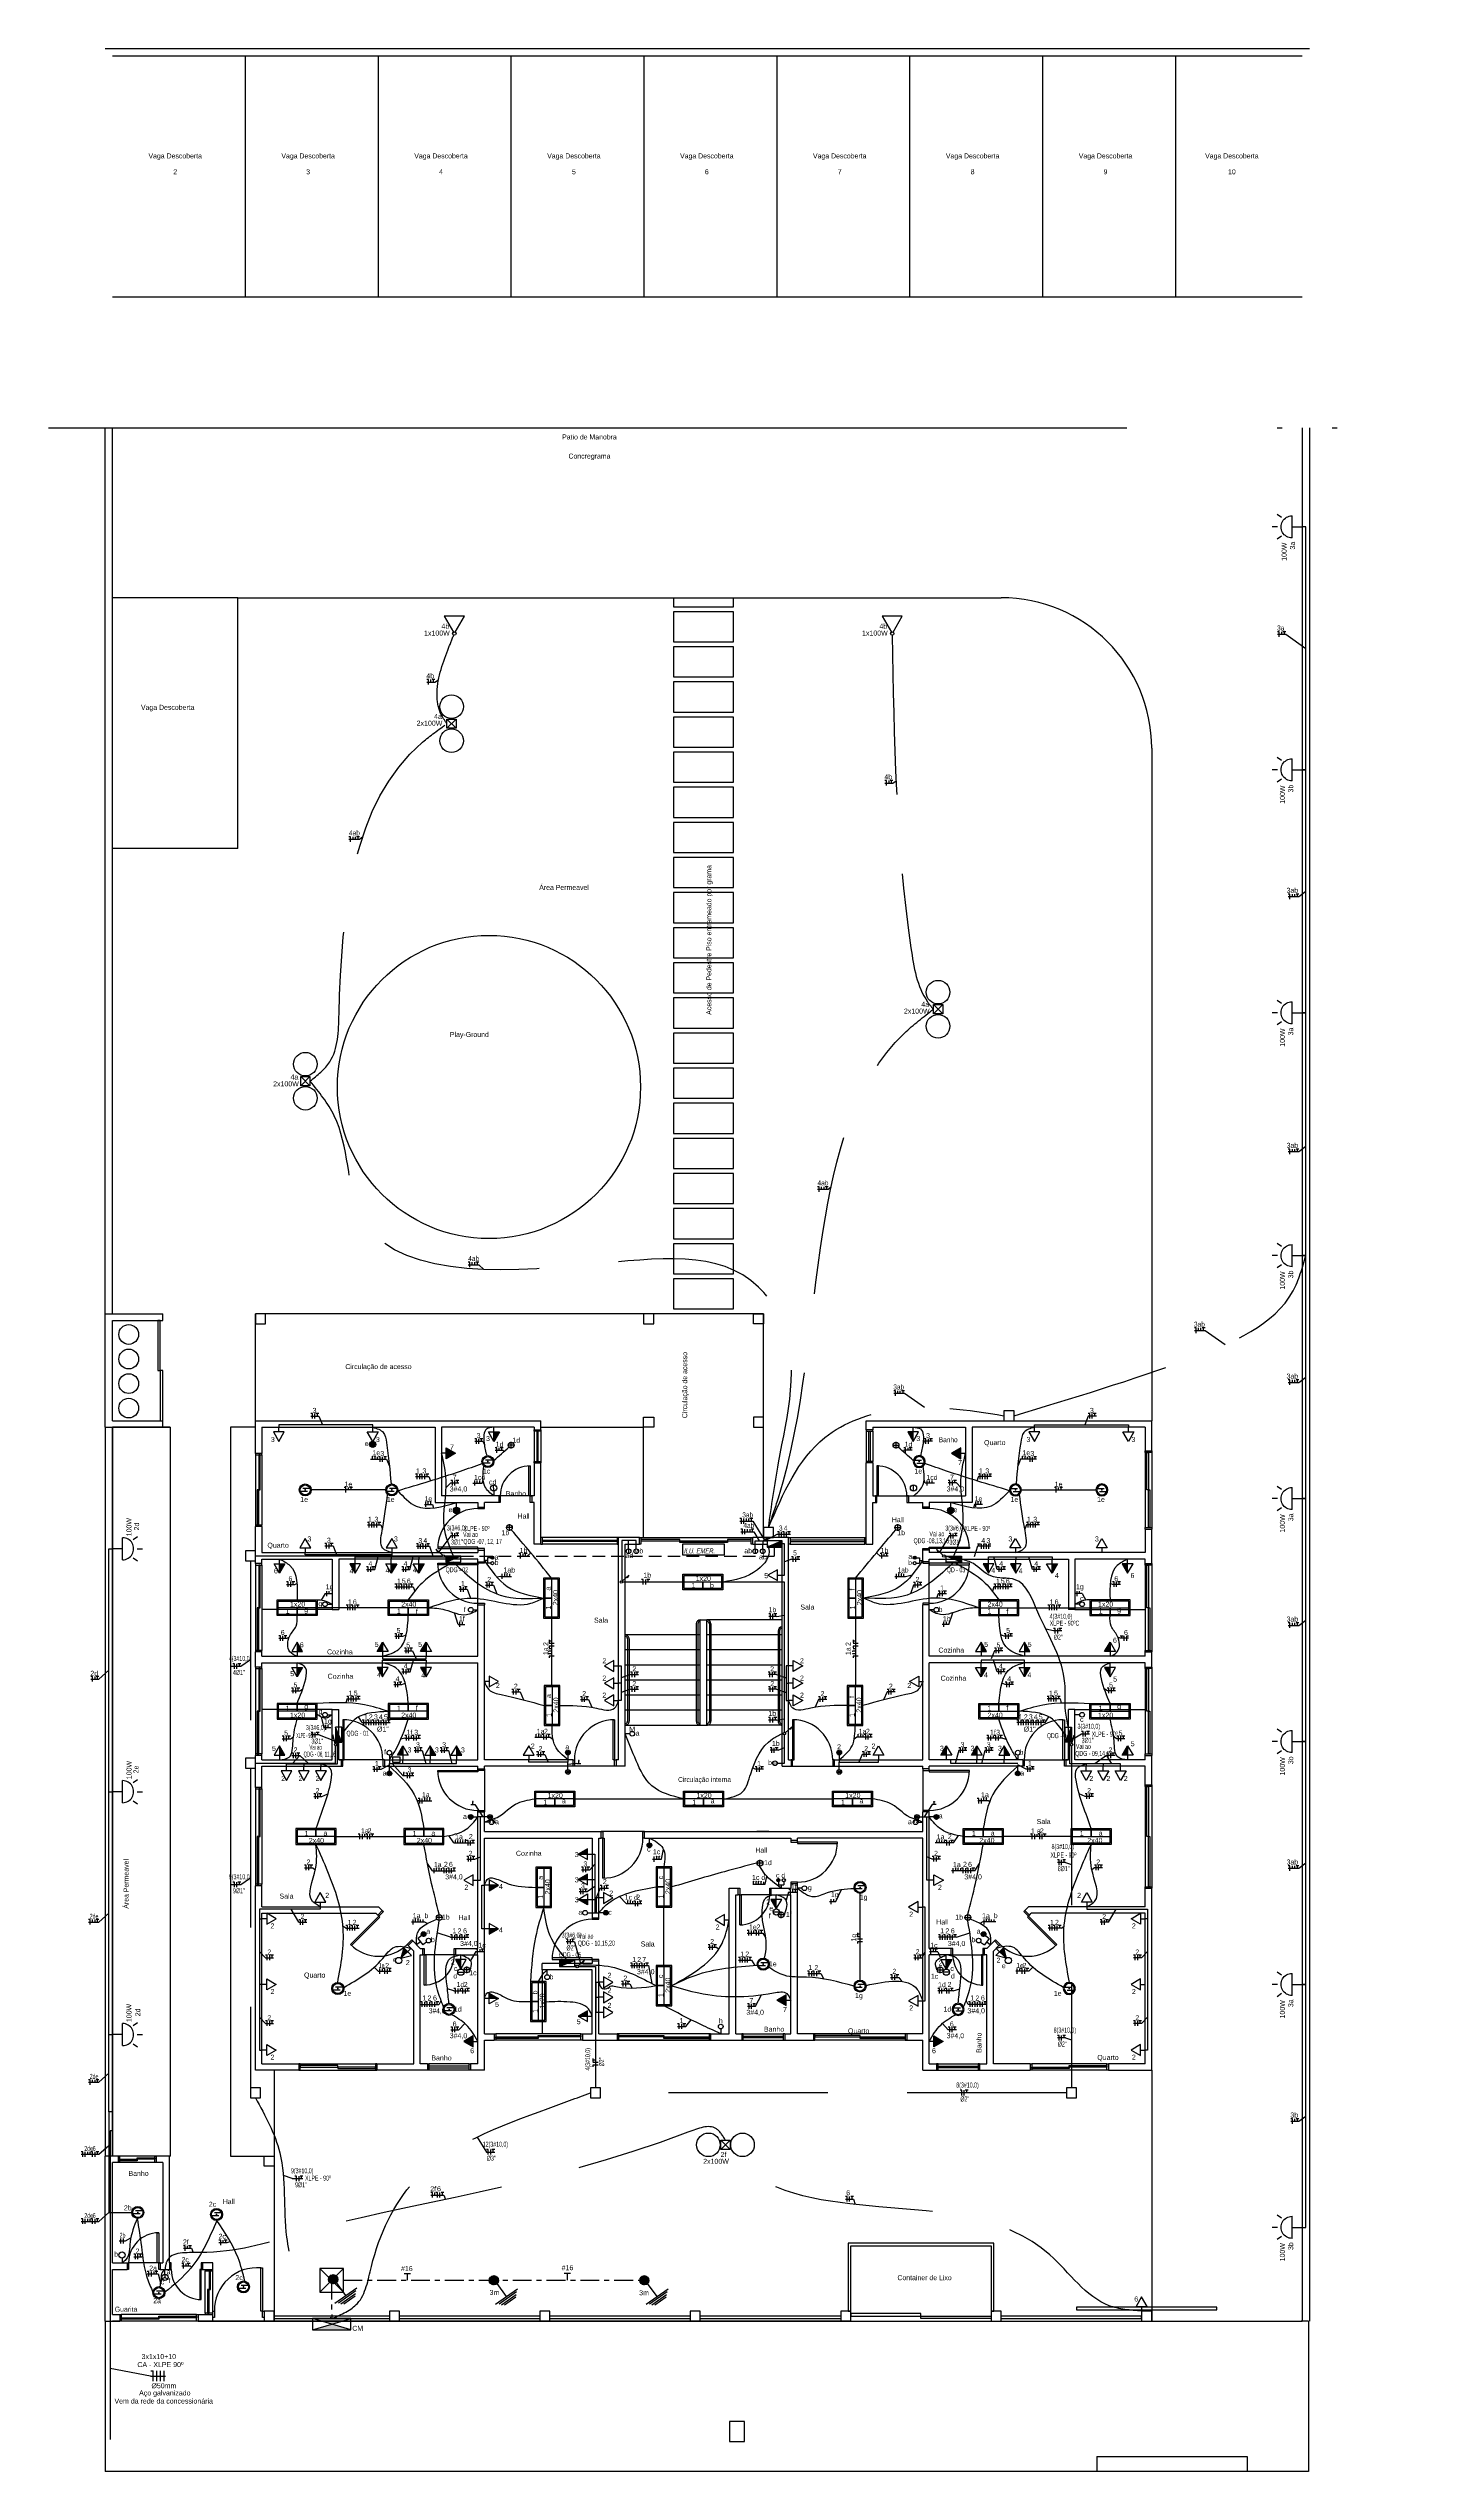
# Model space of a CAD drawing. Header units: millimetres. Extents: x 425 to 646, y 332 to 411.
# Drawn here: x 436.61 to 463.91, y 358.89 to 407.2 of the extents above; entities that cross this region are included whole.
import ezdxf
from ezdxf.enums import TextEntityAlignment as Align

# ---------------------------------------------------------------- set-up
doc = ezdxf.new("R2010")
doc.units = ezdxf.units.MM
for name, pattern in [('CENTER2', [1.125, 0.75, -0.125, 0.125, -0.125]), ('CONTINU', [0]), ('CORTE', [2850, 2150, -300, 0, -100, 0, -300]), ('HIDDEN', [0.375, 0.25, -0.125]), ('HIDDEN2', [4.7625, 3.175, -1.5875])]:
    doc.linetypes.add(name, pattern=pattern)
for name, color, linetype in [('3', 7, 'Continuous'), ('BASE', 7, 'Continuous'), ('Chamada', 7, 'Continuous'), ('E_LUMINO', 160, 'Continuous'), ('ELETRODUTO', 8, 'Continuous'), ('Elétrico', 5, 'Continuous'), ('esquadrias', 7, 'Continuous'), ('FNT.GI', 7, 'Continuous'), ('Simbolos', 7, 'Continuous'), ('texto', 7, 'Continuous'), ('Texto - Elétrica', 3, 'Continuous'), ('texto - elétrico', 3, 'Continuous'), ('TOMADAS.GI', 5, 'Continuous'), ('TUBULAÇÃO', 6, 'Continuous'), ('TXT', 7, 'Continuous')]:
    doc.layers.add(name, color=color, linetype=linetype)
doc.layers.add('DI-Fios', color=1, linetype='Continuous', lineweight=30)
doc.layers.add('DI-Textos do diagrama', color=5, linetype='Continuous', lineweight=20)
doc.styles.add('ARIAL', font='arial.ttf')

# ---------------------------------------------------------------- blocks, each defined once
blk = doc.blocks.new('A$C29F27248')
at = {"layer": 'TOMADAS.GI', "color": 4}
for p, q in [((-0.184, 0.184), (0.184, 0.184)), ((-0.184, -0.184), (-0.184, 0.184)), ((-0.184, -0.184), (0.184, 0.184)), ((0.184, -0.184), (-0.184, 0.184)), ((0, 0.184), (0, 0.209)), ((0.184, 0.184), (0.184, -0.184)), ((0.184, -0.184), (-0.184, -0.184)), ((0, -0.184), (0, -0.209))]:
    blk.add_line(p, q, dxfattribs=at)
for centre in [(0.001, 0.679), (0.001, -0.679)]:
    blk.add_circle(centre, 0.47, dxfattribs=at)
blk = doc.blocks.new('A$C3E3F6338')
for p, q in [((-0.067, -0.101), (-0.208, -0.101)), ((-0.017, -0.041), (-0.158, -0.041))]:
    blk.add_line(p, q)
for radius in [0.12, 0.1]:
    blk.add_circle((-0.113, -0.071), radius)
at = {"linetype": 'Continuous'}
blk.add_point((-0.113, -0.071), dxfattribs=at)
blk = doc.blocks.new('A$C089607AB')
at = {"layer": 'TOMADAS.GI', "color": 4}
for p, q in [((-0.184, 0.412), (-0.244, 0.499)), ((0, 0.493), (0, 0.598)), ((0.184, 0.412), (0.244, 0.499)), ((0.22, 0.2), (-0.22, 0.2)), ((0, 0.2), (0, 0))]:
    blk.add_line(p, q, dxfattribs=at)
blk.add_arc((0, 0.201), 0.22, 359.844, 180.156, dxfattribs=at)
blk = doc.blocks.new('A$C2C9C2968')
at = {"layer": 'FNT.GI'}
for p, q in [((0.107, -0.011), (0.362, -0.011)), ((0.234, -0.011), (0.234, -0.287))]:
    blk.add_line(p, q, dxfattribs=at)

msp = doc.modelspace()

# ---------------------------------------------------------------- hatches: boundary and pattern name
at = {"layer": 'Elétrico'}
for points in [[(443.14095, 379.36918, 1), (443.01595, 379.36918, 1)], [(445.49525, 379.42897), (445.49524, 379.61647), (445.6035, 379.61647)], [(453.85464, 379.42897), (453.85464, 379.61647), (453.74639, 379.61647)], [(444.81028, 378.05194, 1), (444.68528, 378.05194, 1)], [(450.93993, 377.32232), (451.23993, 377.32232), (451.23993, 377.44732)], [(450.93993, 377.32232), (451.23993, 377.32232), (451.23993, 377.44732)], [(441.21992, 376.79897), (441.21991, 376.98646), (441.32817, 376.98646)], [(442.61845, 376.98646), (442.7267, 376.98646), (442.7267, 376.79897)], [(443.44745, 376.79897), (443.44745, 376.98646), (443.5557, 376.98646)], [(443.99472, 376.79897), (443.99472, 376.98646), (444.10297, 376.98646)], [(444.36778, 377.22718), (444.33744, 377.28049), (444.38026, 377.24056)], [(444.83519, 377.14271), (444.53519, 377.14271), (444.53519, 377.01771)], [(444.83519, 377.14271), (444.53519, 377.14271), (444.53519, 377.01771)], [(454.34729, 377.22718), (454.31695, 377.28049), (454.35977, 377.24056)], [(454.8147, 377.01771), (454.8147, 377.14271), (454.5147, 377.14271)], [(454.8147, 377.01771), (454.8147, 377.14271), (454.5147, 377.14271)], [(455.35517, 376.79897), (455.35517, 376.98646), (455.24692, 376.98646)], [(455.90243, 376.79897), (455.90243, 376.98646), (455.79418, 376.98646)], [(456.73144, 376.98646), (456.62319, 376.98646), (456.62319, 376.79897)], [(458.12997, 376.79897), (458.12997, 376.98646), (458.02172, 376.98646)], [(448.15236, 376.70968), (448.1827, 376.76299), (448.13988, 376.72306)], [(441.56991, 375.23896), (441.67817, 375.23896), (441.56992, 375.42646)], [(443.27511, 375.42646), (443.27511, 375.23896), (443.16686, 375.23896)], [(444.14166, 375.42646), (444.14167, 375.23896), (444.03341, 375.23896)], [(455.20822, 375.42646), (455.20822, 375.23896), (455.31647, 375.23896)], [(456.07477, 375.42646), (456.07477, 375.23896), (456.18302, 375.23896)], [(457.77997, 375.42646), (457.67172, 375.23896), (457.77997, 375.23896)], [(441.56992, 374.73396), (441.67817, 374.92146), (441.56991, 374.92146)], [(443.27511, 374.73396), (443.27511, 374.92146), (443.16686, 374.92146)], [(444.14166, 374.73396), (444.14167, 374.92146), (444.03341, 374.92146)], [(455.20822, 374.73396), (455.20822, 374.92146), (455.31647, 374.92146)], [(456.07477, 374.73396), (456.07477, 374.92146), (456.18302, 374.92146)], [(457.77997, 374.92146), (457.67172, 374.92146), (457.77997, 374.73396)], [(442.28198, 373.51381), (442.28422, 373.57511), (442.29963, 373.51862)], [(442.33739, 373.73021), (442.33739, 373.43021), (442.46239, 373.43021)], [(442.33739, 373.73021), (442.33739, 373.43021), (442.46239, 373.43021)], [(451.40431, 373.68566), (451.43466, 373.73897), (451.39184, 373.69904)], [(456.88749, 373.43021), (457.01249, 373.43021), (457.01249, 373.73021)], [(456.88749, 373.43021), (457.01249, 373.43021), (457.01249, 373.73021)], [(457.06936, 373.51319), (457.0678, 373.57452), (457.05177, 373.5182)], [(441.21992, 373.36146), (441.21991, 373.17396), (441.32817, 373.17396)], [(443.56972, 373.17396), (443.67797, 373.17396), (443.67797, 373.36146)], [(444.22524, 373.36146), (444.22524, 373.17396), (444.33349, 373.17396)], [(444.745, 373.36146), (444.745, 373.17396), (444.85325, 373.17396)], [(447.19259, 373.05486), (447.19259, 373.06736), (447.18009, 373.06736), (447.18009, 373.05486)], [(454.51435, 373.36146), (454.51435, 373.17396), (454.4061, 373.17396)], [(455.12465, 373.36146), (455.12465, 373.17396), (455.0164, 373.17396)], [(455.78017, 373.17396), (455.67192, 373.17396), (455.67192, 373.36146)], [(458.12997, 373.36146), (458.12997, 373.17396), (458.02172, 373.17396)], [(443.45713, 372.80754), (443.36338, 372.80754, 1)], [(443.70406, 372.81522), (443.70406, 372.82772), (443.69156, 372.82772), (443.69156, 372.81522)], [(446.99496, 372.83752, 1), (446.94496, 372.83752, 1)], [(452.40492, 372.83752, 1), (452.35492, 372.83752, 1)], [(455.98651, 372.80754), (455.89276, 372.80754, 1)], [(444.22044, 372.32301), (444.20794, 372.32301), (444.20794, 372.31051), (444.22044, 372.31051)], [(445.082, 372.23669), (445.082, 372.24919), (445.0695, 372.24919), (445.0695, 372.23669)], [(454.28039, 372.23669), (454.28039, 372.24919), (454.26789, 372.24919), (454.26789, 372.23669)], [(445.44261, 371.94021, 1), (445.39261, 371.94021, 1)], [(453.95728, 371.94021, 1), (453.90728, 371.94021, 1)], [(444.934, 371.47196), (444.934, 371.48446), (444.9215, 371.48446), (444.9215, 371.47196)], [(447.17368, 371.19925), (447.36118, 371.19925), (447.36117, 371.3075)], [(448.6411, 371.37788, 1), (448.54735, 371.37788, 1)], [(445.58617, 370.57823), (445.39867, 370.57823), (445.39867, 370.46998)], [(447.17368, 370.69484), (447.36118, 370.69484), (447.36117, 370.80309)], [(447.36117, 370.18932), (447.36118, 370.29757), (447.17368, 370.29757)], [(447.68035, 370.02951, 1), (447.7741, 370.02951, 1)], [(451.12489, 370.10895), (451.12489, 370.29645), (451.01664, 370.29645)], [(445.58617, 369.71167), (445.39867, 369.71168), (445.39867, 369.60342)], [(443.64089, 369.12267), (443.77347, 369.25524), (443.69692, 369.33179)], [(444.83495, 368.90895), (444.83495, 369.09645), (444.7267, 369.09645)], [(447.27233, 369.04217), (447.30268, 369.09548), (447.25985, 369.05555)], [(454.51494, 368.90895), (454.51493, 369.09645), (454.62319, 369.09645)], [(455.709, 369.12267), (455.57642, 369.25524), (455.65296, 369.33179)], [(447.10492, 369.0827), (446.80492, 369.0827), (446.80492, 368.9577)], [(447.10492, 369.0827), (446.80492, 369.0827), (446.80492, 368.9577)], [(445.58617, 368.3202), (445.39867, 368.42845), (445.39867, 368.3202)], [(447.17368, 367.9702), (447.36118, 367.9702), (447.36117, 368.07845)]]:
    msp.add_hatch(color=256, dxfattribs=at).paths.add_polyline_path(points)
h = msp.add_hatch(color=256, dxfattribs=at)
h.paths.add_polyline_path([(444.54315, 379.29986), (444.73065, 379.19161), (444.59208, 379.11161), (444.54315, 379.11161)])
h.paths.add_polyline_path([(444.54315, 379.11161), (444.59208, 379.11161), (444.54315, 379.08336)])
h = msp.add_hatch(color=256, dxfattribs=at)
h.paths.add_polyline_path([(454.80673, 379.29986), (454.61924, 379.19161), (454.75781, 379.11161), (454.80673, 379.11161)])
h.paths.add_polyline_path([(454.80673, 379.11161), (454.75781, 379.11161), (454.80674, 379.08336)])
h = msp.add_hatch(color=256, dxfattribs=at)
h.paths.add_polyline_path([(454.60238, 378.11444), (454.60183, 377.98944, 0.41550625), (454.66461, 378.05194, 0.41292206)])
h.paths.add_polyline_path([(454.60238, 378.11444, 0.41550625), (454.53961, 378.05194, 0.41292206), (454.60183, 377.98944)])
at = {"layer": 'Elétrico', "linetype": 'Continuous', "lineweight": -2}
for points in [[(445.4333, 377.10952), (445.43342, 377.1068), (445.43377, 377.1041), (445.43436, 377.10143), (445.43518, 377.09884), (445.43623, 377.09632), (445.43749, 377.0939), (445.43895, 377.0916), (445.44061, 377.08944), (445.44245, 377.08743), (445.44446, 377.08559), (445.44662, 377.08393), (445.44892, 377.08246), (445.45134, 377.08121), (445.45386, 377.08016), (445.45646, 377.07934), (445.45912, 377.07875), (445.46182, 377.0784), (445.46454, 377.07828), (445.46727, 377.0784), (445.46997, 377.07875), (445.47263, 377.07934), (445.47523, 377.08016), (445.47775, 377.08121), (445.48016, 377.08246), (445.48246, 377.08393), (445.48462, 377.08559), (445.48663, 377.08743), (445.48848, 377.08944), (445.49013, 377.0916), (445.4916, 377.0939), (445.49286, 377.09632), (445.4939, 377.09884), (445.49472, 377.10144), (445.49531, 377.1041), (445.49567, 377.1068), (445.49578, 377.10952), (445.46454, 377.10952)], [(445.49579, 377.10952), (445.49567, 377.11224), (445.49532, 377.11495), (445.49473, 377.11761), (445.49391, 377.12021), (445.49287, 377.12272), (445.49161, 377.12514), (445.49014, 377.12744), (445.48848, 377.1296), (445.48664, 377.13161), (445.48463, 377.13345), (445.48247, 377.13511), (445.48017, 377.13658), (445.47775, 377.13784), (445.47524, 377.13888), (445.47264, 377.1397), (445.46998, 377.14029), (445.46727, 377.14064), (445.46455, 377.14076), (445.46183, 377.14064), (445.45912, 377.14029), (445.45646, 377.1397), (445.45386, 377.13888), (445.45135, 377.13784), (445.44893, 377.13658), (445.44663, 377.13511), (445.44447, 377.13345), (445.44246, 377.13161), (445.44062, 377.1296), (445.43896, 377.12744), (445.43749, 377.12514), (445.43623, 377.12272), (445.43519, 377.12021), (445.43437, 377.11761), (445.43378, 377.11495), (445.43343, 377.11224), (445.43331, 377.10952), (445.46455, 377.10952)], [(453.85409, 377.10952), (453.85421, 377.11224), (453.85457, 377.11495), (453.85516, 377.11761), (453.85598, 377.12021), (453.85702, 377.12272), (453.85828, 377.12514), (453.85974, 377.12744), (453.8614, 377.1296), (453.86325, 377.13161), (453.86525, 377.13345), (453.86742, 377.13511), (453.86972, 377.13658), (453.87213, 377.13784), (453.87465, 377.13888), (453.87725, 377.1397), (453.87991, 377.14029), (453.88261, 377.14064), (453.88534, 377.14076), (453.88806, 377.14064), (453.89076, 377.14029), (453.89342, 377.1397), (453.89602, 377.13888), (453.89854, 377.13784), (453.90096, 377.13658), (453.90326, 377.13511), (453.90542, 377.13345), (453.90743, 377.13161), (453.90927, 377.1296), (453.91093, 377.12744), (453.91239, 377.12514), (453.91365, 377.12272), (453.91469, 377.12021), (453.91551, 377.11761), (453.9161, 377.11495), (453.91646, 377.11224), (453.91658, 377.10952), (453.88534, 377.10952)], [(453.91659, 377.10952), (453.91647, 377.1068), (453.91611, 377.1041), (453.91552, 377.10143), (453.9147, 377.09884), (453.91366, 377.09632), (453.9124, 377.0939), (453.91094, 377.0916), (453.90928, 377.08944), (453.90744, 377.08743), (453.90543, 377.08559), (453.90326, 377.08393), (453.90097, 377.08246), (453.89855, 377.08121), (453.89603, 377.08016), (453.89343, 377.07934), (453.89077, 377.07875), (453.88807, 377.0784), (453.88534, 377.07828), (453.88262, 377.0784), (453.87992, 377.07875), (453.87726, 377.07934), (453.87466, 377.08016), (453.87214, 377.08121), (453.86972, 377.08246), (453.86742, 377.08393), (453.86526, 377.08559), (453.86325, 377.08743), (453.86141, 377.08944), (453.85975, 377.0916), (453.85829, 377.0939), (453.85703, 377.09632), (453.85599, 377.09884), (453.85517, 377.10144), (453.85458, 377.1041), (453.85422, 377.1068), (453.8541, 377.10952), (453.88534, 377.10952)], [(446.92274, 373.22288), (446.96961, 373.22288), (446.96961, 373.26975), (446.96238, 373.26937), (446.94966, 373.26525), (446.94179, 373.26076), (446.93579, 373.2555), (446.92979, 373.24763), (446.92518, 373.23788), (446.92304, 373.22813), (446.92315, 373.22288)], [(446.92274, 373.22287), (446.96961, 373.22288), (446.96961, 373.176), (446.96238, 373.17638), (446.94966, 373.1805), (446.94179, 373.185), (446.93579, 373.19025), (446.92979, 373.19812), (446.92518, 373.20787), (446.92304, 373.21762), (446.92315, 373.22288)], [(447.01649, 373.22288), (446.96961, 373.22288), (446.96961, 373.26975), (446.97689, 373.26937), (446.9896, 373.26525), (446.99748, 373.26076), (447.00348, 373.2555), (447.00948, 373.24763), (447.01409, 373.23788), (447.01623, 373.22813), (447.01611, 373.22288)], [(447.01649, 373.22287), (446.96961, 373.22288), (446.96961, 373.176), (446.97689, 373.17638), (446.9896, 373.1805), (446.99748, 373.185), (447.00348, 373.19025), (447.00948, 373.19812), (447.01409, 373.20787), (447.01623, 373.21762), (447.01611, 373.22288)], [(452.3334, 373.22288), (452.38027, 373.22288), (452.38027, 373.26975), (452.373, 373.26937), (452.36029, 373.26525), (452.35241, 373.26076), (452.34641, 373.2555), (452.34041, 373.24763), (452.3358, 373.23788), (452.33366, 373.22813), (452.33377, 373.22288)], [(452.3334, 373.22287), (452.38027, 373.22288), (452.38027, 373.176), (452.373, 373.17638), (452.36029, 373.1805), (452.35241, 373.185), (452.34641, 373.19025), (452.34041, 373.19812), (452.3358, 373.20787), (452.33366, 373.21762), (452.33377, 373.22288)], [(452.42715, 373.22288), (452.38027, 373.22288), (452.38027, 373.26975), (452.38751, 373.26937), (452.40022, 373.26525), (452.4081, 373.26076), (452.4141, 373.2555), (452.4201, 373.24763), (452.42471, 373.23788), (452.42685, 373.22813), (452.42674, 373.22288)], [(452.42715, 373.22287), (452.38027, 373.22288), (452.38027, 373.176), (452.38751, 373.17638), (452.40022, 373.1805), (452.4081, 373.185), (452.4141, 373.19025), (452.4201, 373.19812), (452.42471, 373.20787), (452.42685, 373.21762), (452.42674, 373.22288)], [(443.36338, 372.80754), (443.41025, 372.80754), (443.41025, 372.85442), (443.40298, 372.85404), (443.39027, 372.84992), (443.38239, 372.84542), (443.37639, 372.84017), (443.37039, 372.83229), (443.36578, 372.82254), (443.36364, 372.81279), (443.36375, 372.80754)], [(443.45713, 372.80754), (443.41025, 372.80754), (443.41025, 372.85442), (443.41749, 372.85404), (443.4302, 372.84992), (443.43808, 372.84542), (443.44408, 372.84017), (443.45008, 372.83229), (443.45469, 372.82254), (443.45683, 372.81279), (443.45672, 372.80754)], [(455.89276, 372.80754), (455.93963, 372.80754), (455.93963, 372.85442), (455.9324, 372.85404), (455.91968, 372.84992), (455.91181, 372.84542), (455.90581, 372.84017), (455.89981, 372.83229), (455.8952, 372.82254), (455.89306, 372.81279), (455.89317, 372.80754)], [(455.98651, 372.80754), (455.93963, 372.80754), (455.93963, 372.85442), (455.94691, 372.85404), (455.95962, 372.84992), (455.9675, 372.84542), (455.9735, 372.84017), (455.9795, 372.83229), (455.98411, 372.82254), (455.98625, 372.81279), (455.98613, 372.80754)], [(445.03228, 371.98708), (445.03228, 371.94021), (444.9854, 371.94021), (444.98578, 371.94748), (444.9899, 371.9602), (444.9944, 371.96807), (444.99965, 371.97407), (445.00752, 371.98007), (445.01727, 371.98468), (445.02703, 371.98682), (445.03228, 371.98671)], [(445.03228, 371.89333), (445.03228, 371.94021), (444.9854, 371.94021), (444.98578, 371.93297), (444.9899, 371.92026), (444.9944, 371.91238), (444.99965, 371.90638), (445.00752, 371.90038), (445.01727, 371.89577), (445.02703, 371.89363), (445.03228, 371.89375)], [(445.03228, 371.98708), (445.03228, 371.94021), (445.07915, 371.94021), (445.07878, 371.94748), (445.07466, 371.9602), (445.07016, 371.96807), (445.06491, 371.97407), (445.05703, 371.98007), (445.04728, 371.98468), (445.03753, 371.98682), (445.03228, 371.98671)], [(445.03228, 371.89333), (445.03228, 371.94021), (445.07915, 371.94021), (445.07878, 371.93297), (445.07466, 371.92026), (445.07016, 371.91238), (445.06491, 371.90638), (445.05703, 371.90038), (445.04728, 371.89577), (445.03753, 371.89363), (445.03228, 371.89375)], [(454.31761, 371.98708), (454.31761, 371.94021), (454.27073, 371.94021), (454.27111, 371.94748), (454.27523, 371.9602), (454.27973, 371.96807), (454.28498, 371.97407), (454.29285, 371.98007), (454.30261, 371.98468), (454.31236, 371.98682), (454.31761, 371.98671)], [(454.31761, 371.89333), (454.31761, 371.94021), (454.27073, 371.94021), (454.27111, 371.93297), (454.27523, 371.92026), (454.27973, 371.91238), (454.28498, 371.90638), (454.29285, 371.90038), (454.30261, 371.89577), (454.31236, 371.89363), (454.31761, 371.89375)], [(454.31761, 371.98708), (454.31761, 371.94021), (454.36448, 371.94021), (454.36411, 371.94748), (454.35999, 371.9602), (454.35549, 371.96807), (454.35024, 371.97407), (454.34236, 371.98007), (454.33261, 371.98468), (454.32286, 371.98682), (454.31761, 371.98671)], [(454.31761, 371.89333), (454.31761, 371.94021), (454.36448, 371.94021), (454.36411, 371.93297), (454.35999, 371.92026), (454.35549, 371.91238), (454.35024, 371.90638), (454.34236, 371.90038), (454.33261, 371.89577), (454.32286, 371.89363), (454.31761, 371.89375)], [(451.16576, 370.71107), (451.16304, 370.71095), (451.16034, 370.71059), (451.15768, 370.71), (451.15508, 370.70919), (451.15256, 370.70814), (451.15014, 370.70688), (451.14784, 370.70542), (451.14568, 370.70376), (451.14367, 370.70192), (451.14183, 370.69991), (451.14017, 370.69775), (451.13871, 370.69545), (451.13745, 370.69303), (451.13641, 370.69051), (451.13559, 370.68791), (451.135, 370.68525), (451.13464, 370.68255), (451.13452, 370.67983), (451.13464, 370.6771), (451.135, 370.6744), (451.13559, 370.67174), (451.13641, 370.66914), (451.13745, 370.66662), (451.13871, 370.66421), (451.14017, 370.66191), (451.14183, 370.65974), (451.14367, 370.65774), (451.14568, 370.65589), (451.14784, 370.65423), (451.15014, 370.65277), (451.15256, 370.65151), (451.15508, 370.65047), (451.15768, 370.64965), (451.16034, 370.64906), (451.16304, 370.6487), (451.16576, 370.64858), (451.16576, 370.67983)], [(451.16576, 370.64858), (451.16849, 370.6487), (451.17119, 370.64905), (451.17385, 370.64964), (451.17645, 370.65046), (451.17897, 370.6515), (451.18139, 370.65276), (451.18368, 370.65423), (451.18585, 370.65589), (451.18786, 370.65773), (451.1897, 370.65974), (451.19136, 370.6619), (451.19282, 370.6642), (451.19408, 370.66662), (451.19512, 370.66913), (451.19594, 370.67173), (451.19653, 370.67439), (451.19689, 370.6771), (451.19701, 370.67982), (451.19689, 370.68254), (451.19653, 370.68524), (451.19594, 370.68791), (451.19512, 370.6905), (451.19408, 370.69302), (451.19282, 370.69544), (451.19136, 370.69774), (451.1897, 370.6999), (451.18786, 370.70191), (451.18585, 370.70375), (451.18368, 370.70541), (451.18139, 370.70688), (451.17897, 370.70813), (451.17645, 370.70918), (451.17385, 370.71), (451.17119, 370.71059), (451.16849, 370.71094), (451.16576, 370.71106), (451.16576, 370.67982)], [(444.12882, 369.63284), (444.1262, 369.63598), (444.12331, 369.63887), (444.12018, 369.6415), (444.11684, 369.64385), (444.1133, 369.6459), (444.1096, 369.64764), (444.10576, 369.64904), (444.10181, 369.65011), (444.09779, 369.65082), (444.09372, 369.65119), (444.08963, 369.65119), (444.08555, 369.65084), (444.08153, 369.65014), (444.07758, 369.64909), (444.07373, 369.6477), (444.07002, 369.64598), (444.06648, 369.64394), (444.06313, 369.6416), (444.05999, 369.63897), (444.05709, 369.63609), (444.05446, 369.63296), (444.05211, 369.62962), (444.05006, 369.62608), (444.04833, 369.62238), (444.04692, 369.61854), (444.04586, 369.61459), (444.04514, 369.61056), (444.04478, 369.60649), (444.04477, 369.6024), (444.04512, 369.59833), (444.04583, 369.5943), (444.04688, 369.59035), (444.04827, 369.58651), (444.04999, 369.5828), (444.05203, 369.57926), (444.05437, 369.5759), (444.09159, 369.60437)], [(444.05436, 369.5759), (444.05698, 369.57276), (444.05987, 369.56986), (444.063, 369.56723), (444.06634, 369.56488), (444.06988, 369.56283), (444.07358, 369.5611), (444.07742, 369.55969), (444.08137, 369.55863), (444.08539, 369.55791), (444.08946, 369.55755), (444.09355, 369.55754), (444.09763, 369.55789), (444.10165, 369.5586), (444.1056, 369.55965), (444.10945, 369.56104), (444.11316, 369.56276), (444.1167, 369.5648), (444.12005, 369.56714), (444.12319, 369.56976), (444.12608, 369.57265), (444.12872, 369.57578), (444.13107, 369.57912), (444.13312, 369.58266), (444.13485, 369.58636), (444.13626, 369.5902), (444.13732, 369.59415), (444.13804, 369.59817), (444.1384, 369.60224), (444.13841, 369.60633), (444.13806, 369.61041), (444.13735, 369.61443), (444.1363, 369.61838), (444.13491, 369.62223), (444.13319, 369.62594), (444.13115, 369.62948), (444.12881, 369.63283), (444.09159, 369.60436)], [(455.29553, 369.5759), (455.2929, 369.57276), (455.29002, 369.56986), (455.28689, 369.56723), (455.28355, 369.56488), (455.28001, 369.56283), (455.27631, 369.5611), (455.27247, 369.55969), (455.26852, 369.55863), (455.26449, 369.55791), (455.26042, 369.55755), (455.25633, 369.55754), (455.25226, 369.55789), (455.24823, 369.5586), (455.24428, 369.55965), (455.24044, 369.56104), (455.23673, 369.56276), (455.23319, 369.5648), (455.22983, 369.56714), (455.2267, 369.56976), (455.2238, 369.57265), (455.22117, 369.57578), (455.21882, 369.57912), (455.21677, 369.58266), (455.21503, 369.58636), (455.21363, 369.5902), (455.21257, 369.59415), (455.21185, 369.59817), (455.21149, 369.60224), (455.21148, 369.60633), (455.21183, 369.61041), (455.21253, 369.61443), (455.21358, 369.61838), (455.21498, 369.62223), (455.2167, 369.62594), (455.21874, 369.62948), (455.22108, 369.63283), (455.2583, 369.60436)], [(455.22107, 369.63284), (455.22369, 369.63598), (455.22658, 369.63887), (455.2297, 369.6415), (455.23305, 369.64385), (455.23659, 369.6459), (455.24029, 369.64764), (455.24413, 369.64904), (455.24807, 369.65011), (455.2521, 369.65082), (455.25617, 369.65119), (455.26026, 369.65119), (455.26433, 369.65084), (455.26836, 369.65014), (455.27231, 369.64909), (455.27616, 369.6477), (455.27986, 369.64598), (455.28341, 369.64394), (455.28676, 369.6416), (455.2899, 369.63897), (455.29279, 369.63609), (455.29542, 369.63296), (455.29778, 369.62962), (455.29983, 369.62608), (455.30156, 369.62238), (455.30296, 369.61854), (455.30403, 369.61459), (455.30474, 369.61056), (455.30511, 369.60649), (455.30511, 369.6024), (455.30476, 369.59833), (455.30406, 369.5943), (455.30301, 369.59035), (455.30162, 369.58651), (455.2999, 369.5828), (455.29786, 369.57926), (455.29552, 369.5759), (455.25829, 369.60437)]]:
    msp.add_hatch(color=256, dxfattribs=at).paths.add_polyline_path(points)
at = {"layer": 'Elétrico'}
h = msp.add_hatch(color=256, dxfattribs=at)
h.paths.add_polyline_path([(451.32163, 368.39635), (451.13413, 368.2881), (451.2727, 368.20809), (451.32163, 368.20809)])
h.paths.add_polyline_path([(451.32163, 368.20809), (451.2727, 368.20809), (451.32163, 368.17984)])
h = msp.add_hatch(color=256, dxfattribs=at)
h.paths.add_polyline_path([(445.08168, 367.57541), (444.89419, 367.46716), (445.03276, 367.38716), (445.08169, 367.38716)])
h.paths.add_polyline_path([(445.08169, 367.38716), (445.03276, 367.38716), (445.08169, 367.35891)])
h = msp.add_hatch(color=256, dxfattribs=at)
h.paths.add_polyline_path([(454.2682, 367.57541), (454.4557, 367.46716), (454.31713, 367.38716), (454.2682, 367.38716)])
h.paths.add_polyline_path([(454.2682, 367.38716), (454.31713, 367.38716), (454.2682, 367.35891)])
h = msp.add_hatch(color=256, dxfattribs=at)
h.paths.add_polyline_path([(441.87995, 361.9402), (442.25995, 361.8277), (442.63995, 361.9402)])
h.paths.add_polyline_path([(441.87995, 361.7152), (442.63995, 361.7152), (442.25995, 361.8277)])

# ---------------------------------------------------------------- linework, layer by layer
msp.add_line((449.73726, 371.65021), (450.13093, 371.65021))
at = {"layer": '3', "color": 4}
for points in [[(444.72167, 395.56391), (444.90472, 395.88222), (444.50402, 395.88154), (444.68816, 395.56385)], [(453.45487, 395.56391), (453.63792, 395.88222), (453.23722, 395.88154), (453.42136, 395.56385)]]:
    msp.add_lwpolyline(points, dxfattribs=at)
for centre in [(444.70496, 395.53486), (453.43817, 395.53486)]:
    msp.add_circle(centre, 0.03351, dxfattribs=at)
at = {"layer": 'BASE'}
for p, q in [((437.73993, 407.20022), (461.75993, 407.20022)), ((437.88993, 407.05022), (461.60995, 407.05022)), ((440.53993, 402.25022), (440.53993, 407.05022)), ((443.18993, 402.25022), (443.18993, 407.05022)), ((445.83993, 402.25022), (445.83993, 407.05022)), ((448.48993, 402.25022), (448.48993, 407.05022)), ((451.13993, 402.25022), (451.13993, 407.05022)), ((453.78993, 402.25022), (453.78993, 407.05022)), ((456.43993, 402.25022), (456.43993, 407.05022)), ((459.08993, 402.25022), (459.08993, 407.05022)), ((437.88993, 402.25022), (461.60995, 402.25022)), ((437.73993, 381.97023), (437.73993, 399.63636)), ((437.88993, 381.97023), (437.88993, 399.63636)), ((461.60995, 399.63636), (461.60995, 361.8902)), ((461.75993, 399.63636), (461.75993, 361.8902)), ((440.38993, 396.25022), (437.88993, 396.25022)), ((440.38993, 391.25022), (440.38993, 396.25022)), ((440.38993, 396.25022), (455.60995, 396.25022)), ((458.60995, 393.25022), (458.60995, 379.84022)), ((440.38993, 391.25022), (437.88993, 391.25022)), ((437.73993, 379.71022), (437.73993, 381.97023)), ((437.73993, 379.71022), (437.73993, 381.97023)), ((437.73993, 381.97023), (438.88993, 381.97023)), ((437.88993, 379.84023), (437.88993, 381.84023)), ((437.88993, 381.84023), (438.88993, 381.84023)), ((438.88993, 381.84023), (438.88993, 381.97023)), ((440.73993, 379.84022), (440.73993, 381.97023)), ((450.86991, 381.97023), (440.73993, 381.97023)), ((450.86991, 377.51022), (450.86991, 381.97023)), ((437.88993, 379.84023), (438.88993, 379.84023)), ((438.88993, 379.71022), (438.88993, 379.84023)), ((440.73993, 379.84022), (446.42997, 379.84022)), ((440.73993, 379.19022), (440.73993, 379.84022)), ((446.42997, 379.66022), (446.42997, 379.84022)), ((452.91991, 379.84022), (458.60995, 379.84022)), ((452.91991, 379.66022), (452.91991, 379.84022)), ((458.60995, 379.24022), (458.60995, 379.84022)), ((437.73993, 379.71023), (438.88993, 379.71023)), ((437.73993, 379.71022), (437.73993, 365.18021)), ((439.03991, 379.71022), (437.88993, 379.71022)), ((437.88993, 379.71022), (437.88993, 365.18021)), ((439.03991, 379.71022), (439.03991, 365.18021)), ((440.73993, 379.71022), (440.23991, 379.71022)), ((440.23991, 379.71022), (440.23991, 365.18021)), ((440.86991, 379.71022), (440.86991, 379.19022)), ((440.86991, 379.71022), (444.31991, 379.71022)), ((444.31991, 379.71022), (444.31991, 378.21022)), ((446.29999, 379.71022), (444.44989, 379.71022)), ((444.44989, 379.71022), (444.44989, 378.34022)), ((446.29999, 379.71022), (446.29999, 379.66022)), ((446.29999, 379.66022), (446.42997, 379.66022)), ((446.42997, 379.71022), (448.47997, 379.71022)), ((448.47997, 377.51022), (448.47997, 379.71022)), ((453.04989, 379.66022), (452.91991, 379.66022)), ((453.04989, 379.71022), (454.89999, 379.71022)), ((453.04989, 379.71022), (453.04989, 379.66022)), ((454.89999, 379.71022), (454.89999, 378.34022)), ((455.02997, 379.71022), (455.02997, 378.21022)), ((458.47997, 379.71022), (455.02997, 379.71022)), ((458.47997, 379.71022), (458.47997, 379.24022)), ((458.47997, 379.24022), (458.60995, 379.24022)), ((440.86991, 379.19022), (440.73993, 379.19022)), ((446.29999, 379.00022), (446.29999, 378.34022)), ((446.29999, 379.00022), (446.42997, 379.00022)), ((446.42997, 377.51022), (446.42997, 379.00022)), ((452.91991, 377.51022), (452.91991, 379.00022)), ((453.04989, 379.00022), (452.91991, 379.00022)), ((453.04989, 379.00022), (453.04989, 378.34022)), ((445.58998, 378.34022), (444.44989, 378.34022)), ((445.58998, 378.34022), (445.58998, 378.21022)), ((446.29999, 378.34022), (445.58998, 378.34022)), ((446.29999, 378.34022), (446.24999, 378.34022)), ((446.24999, 378.34022), (446.24999, 378.21022)), ((453.04989, 378.34022), (453.09989, 378.34022)), ((453.04989, 378.34022), (453.7599, 378.34022)), ((453.09989, 378.34022), (453.09989, 378.21022)), ((453.7599, 378.34022), (454.89999, 378.34022)), ((453.7599, 378.34022), (453.7599, 378.21022)), ((444.31991, 378.21022), (445.17494, 378.21022)), ((445.17494, 378.21022), (445.17494, 378.12021)), ((445.17494, 378.12021), (445.30492, 378.12021)), ((445.30492, 378.12021), (445.30492, 378.21022)), ((445.58998, 378.21022), (445.30492, 378.21022)), ((446.29999, 378.21022), (446.24999, 378.21022)), ((446.29999, 377.38021), (446.29999, 378.21022)), ((453.04989, 377.38021), (453.04989, 378.21022)), ((453.04989, 378.21022), (453.09989, 378.21022)), ((453.7599, 378.21022), (454.04496, 378.21022)), ((454.04496, 378.12021), (454.04496, 378.21022)), ((454.17494, 378.12021), (454.04496, 378.12021)), ((454.17494, 378.21022), (454.17494, 378.12021)), ((455.02997, 378.21022), (454.17494, 378.21022)), ((440.73993, 376.99271), (440.73993, 377.73022)), ((440.86991, 377.73022), (440.73993, 377.73022)), ((440.86991, 377.73022), (440.86991, 377.21022)), ((446.42997, 377.38021), (446.29999, 377.38021)), ((446.42997, 377.51022), (446.42997, 377.51022)), ((446.42997, 377.38021), (446.42997, 377.51022)), ((447.97997, 377.38021), (447.97997, 377.51022)), ((448.39496, 377.51022), (447.97997, 377.51022)), ((447.97997, 373.08021), (447.97997, 377.38021)), ((448.10995, 372.95021), (448.10995, 377.38021)), ((448.10995, 377.38021), (448.39496, 377.38021)), ((448.39496, 377.38021), (448.39496, 377.51022)), ((448.39496, 377.51022), (450.65497, 377.51022)), ((451.36991, 377.51022), (450.65497, 377.51022)), ((450.65497, 377.38021), (450.65497, 377.51022)), ((450.65497, 377.38021), (450.93993, 377.38021)), ((451.23993, 372.95021), (451.23993, 377.38021)), ((451.36991, 377.38021), (451.36991, 377.51022)), ((451.36991, 373.08021), (451.36991, 377.38021)), ((452.91991, 377.38021), (452.91991, 377.51022)), ((452.91991, 377.38021), (453.04989, 377.38021)), ((458.47997, 377.68022), (458.47997, 377.21022)), ((458.47997, 377.68022), (458.60995, 377.68022)), ((458.60995, 376.99271), (458.60995, 377.68022)), ((440.86991, 376.99271), (440.73993, 376.99271)), ((440.86991, 377.21022), (445.17494, 377.21022)), ((440.86991, 377.08021), (442.26991, 377.08021)), ((440.86991, 376.99271), (440.86991, 377.08021)), ((442.26991, 377.08021), (442.26991, 376.08021)), ((445.17494, 377.08021), (442.39989, 377.08021)), ((442.39989, 377.08021), (442.39989, 376.08021)), ((445.17494, 377.26022), (445.17494, 377.21022)), ((445.17494, 377.26022), (445.30492, 377.26022)), ((445.17494, 377.03021), (445.17494, 377.08021)), ((445.17494, 377.03021), (445.30492, 377.03021)), ((445.17494, 376.20021), (445.17494, 377.00021)), ((445.30492, 377.03021), (445.30492, 377.26022)), ((454.17494, 377.26022), (454.04496, 377.26022)), ((454.04496, 377.03021), (454.04496, 377.26022)), ((454.17494, 377.03021), (454.04496, 377.03021)), ((454.17494, 377.26022), (454.17494, 377.21022)), ((458.47997, 377.21022), (454.17494, 377.21022)), ((454.17494, 377.08021), (456.94999, 377.08021)), ((454.17494, 377.03021), (454.17494, 377.08021)), ((454.17494, 376.20021), (454.17494, 377.00021)), ((456.94999, 377.08021), (456.94999, 376.08021)), ((458.47997, 377.08021), (457.07997, 377.08021)), ((457.07997, 377.08021), (457.07997, 376.08021)), ((458.47997, 376.99271), (458.47997, 377.08021)), ((458.47997, 376.99271), (458.60995, 376.99271)), ((442.26991, 376.08021), (440.86991, 376.08021)), ((442.26991, 376.08021), (442.39989, 376.08021)), ((445.17494, 375.14521), (445.17494, 376.17021)), ((445.17494, 376.17021), (445.30492, 376.17021)), ((445.30492, 373.08021), (445.30492, 376.17021)), ((449.60995, 373.77021), (449.60995, 375.87021)), ((449.60995, 375.87021), (449.73993, 375.87021)), ((449.73993, 373.77021), (449.73993, 375.87021)), ((454.04496, 373.08021), (454.04496, 376.17021)), ((454.17494, 376.17021), (454.04496, 376.17021)), ((454.17494, 375.14521), (454.17494, 376.17021)), ((457.07997, 376.08021), (456.94999, 376.08021)), ((457.07997, 376.08021), (458.47997, 376.08021)), ((449.60995, 375.57021), (448.10995, 375.57021)), ((448.15995, 375.49021), (448.15995, 373.8492)), ((448.18995, 375.49021), (448.18995, 373.84968)), ((449.52995, 375.79021), (449.52995, 373.84968)), ((449.55995, 375.79021), (449.55995, 373.8492)), ((449.78993, 375.79021), (449.78993, 373.8492)), ((449.81993, 375.79021), (449.81993, 373.84968)), ((451.15993, 375.65021), (451.15993, 373.84968)), ((451.18993, 375.65021), (451.18993, 373.8492)), ((440.86991, 375.23271), (440.73993, 375.23271)), ((440.73993, 374.92771), (440.73993, 375.23271)), ((440.86991, 374.92771), (440.73993, 374.92771)), ((440.86991, 375.14521), (440.86991, 375.23271)), ((440.86991, 375.14521), (445.17494, 375.14521)), ((440.86991, 375.01521), (445.17494, 375.01521)), ((440.86991, 374.92771), (440.86991, 375.01521)), ((445.17494, 373.08021), (445.17494, 375.01521)), ((449.60995, 375.27021), (448.10995, 375.27021)), ((449.60995, 374.97021), (448.10995, 374.97021)), ((458.47997, 375.14521), (454.17494, 375.14521)), ((454.17494, 373.08021), (454.17494, 375.01521)), ((458.47997, 375.01521), (454.17494, 375.01521)), ((458.47997, 375.14521), (458.47997, 375.23271)), ((458.47997, 375.23271), (458.60995, 375.23271)), ((458.47997, 374.92771), (458.47997, 375.01521)), ((458.47997, 374.92771), (458.60995, 374.92771)), ((458.60995, 374.92771), (458.60995, 375.23271)), ((449.60995, 374.67021), (448.10995, 374.67021)), ((442.26991, 374.08021), (440.86991, 374.08021)), ((442.26991, 373.08021), (442.26991, 374.08021)), ((442.26991, 374.08021), (442.39989, 374.08021)), ((442.39989, 373.08021), (442.39989, 374.08021)), ((449.60995, 374.37021), (448.10995, 374.37021)), ((449.60995, 374.07021), (448.10995, 374.07021)), ((456.94999, 373.08021), (456.94999, 374.08021)), ((457.07997, 374.08021), (456.94999, 374.08021)), ((457.07997, 373.08021), (457.07997, 374.08021)), ((457.07997, 374.08021), (458.47997, 374.08021)), ((448.10995, 373.77021), (449.60995, 373.77021)), ((449.60995, 373.77021), (449.73993, 373.77021)), ((440.86991, 373.16771), (440.73993, 373.16771)), ((440.73993, 372.53021), (440.73993, 373.16771)), ((440.86991, 373.08021), (440.86991, 373.16771)), ((440.86991, 373.08021), (442.26991, 373.08021)), ((442.39989, 373.08021), (442.44989, 373.08021)), ((443.27987, 373.08021), (442.39989, 373.08021)), ((442.44989, 373.08021), (442.44989, 372.95021)), ((443.3099, 373.08021), (445.17494, 373.08021)), ((443.3099, 373.08021), (443.3099, 372.95021)), ((447.06996, 373.08021), (445.30492, 373.08021)), ((447.06996, 373.08021), (447.06996, 372.95021)), ((447.97997, 373.08021), (447.92997, 373.08021)), ((447.92997, 373.08021), (447.92997, 372.95021)), ((451.36991, 373.08021), (451.41991, 373.08021)), ((451.41991, 373.08021), (451.41991, 372.95021)), ((452.27992, 373.08021), (454.04496, 373.08021)), ((452.27992, 373.08021), (452.27992, 372.95021)), ((456.03998, 373.08021), (454.17494, 373.08021)), ((456.03998, 373.08021), (456.03998, 372.95021)), ((456.07001, 373.08021), (456.94999, 373.08021)), ((456.94999, 373.08021), (456.89999, 373.08021)), ((456.89999, 373.08021), (456.89999, 372.95021)), ((458.47997, 373.08021), (457.07997, 373.08021)), ((458.47997, 373.08021), (458.47997, 373.16771)), ((458.47997, 373.16771), (458.60995, 373.16771)), ((458.60995, 372.58021), (458.60995, 373.16771)), ((440.86991, 372.53021), (440.73993, 372.53021)), ((440.86991, 372.95021), (442.44989, 372.95021)), ((440.86991, 372.53021), (440.86991, 372.95021)), ((443.3099, 372.95021), (445.17494, 372.95021)), ((445.17494, 372.90021), (445.17494, 372.95021)), ((445.17494, 372.90021), (445.30492, 372.90021)), ((447.06996, 372.95021), (445.30492, 372.95021)), ((445.30492, 372.90021), (445.30492, 372.95021)), ((445.30492, 372.90021), (445.30492, 372.04021)), ((447.92997, 372.95021), (447.06996, 372.95021)), ((448.10995, 372.95021), (447.92997, 372.95021)), ((451.23993, 372.95021), (451.41991, 372.95021)), ((451.41991, 372.95021), (452.27992, 372.95021)), ((452.27992, 372.95021), (454.04496, 372.95021)), ((454.04496, 372.90021), (454.04496, 372.95021)), ((454.17494, 372.90021), (454.04496, 372.90021)), ((454.04496, 372.90021), (454.04496, 372.04021)), ((454.17494, 372.90021), (454.17494, 372.95021)), ((456.03998, 372.95021), (454.17494, 372.95021)), ((458.47997, 372.95021), (456.89999, 372.95021)), ((458.47997, 372.58021), (458.47997, 372.95021)), ((458.47997, 372.58021), (458.60995, 372.58021)), ((445.17494, 369.3202), (445.17494, 372.04021)), ((445.17494, 372.04021), (445.30492, 372.04021)), ((445.30492, 371.65021), (445.30492, 372.04021)), ((454.04496, 371.65021), (454.04496, 372.04021)), ((454.17494, 372.04021), (454.04496, 372.04021)), ((454.17494, 369.3202), (454.17494, 372.04021)), ((445.30492, 371.65021), (447.6349, 371.65021)), ((445.30492, 371.5202), (447.45492, 371.5202)), ((445.30492, 367.6202), (445.30492, 371.5202)), ((447.45492, 371.5202), (447.45492, 369.9302)), ((447.5849, 371.5202), (447.6349, 371.5202)), ((447.5849, 369.9302), (447.5849, 371.5202)), ((447.6349, 371.5202), (447.6349, 371.65021)), ((448.49491, 371.65021), (447.6349, 371.65021)), ((448.49491, 371.65021), (454.04496, 371.65021)), ((448.49491, 371.5202), (448.49491, 371.65021)), ((448.49491, 371.5202), (451.41488, 371.5202)), ((451.41488, 371.5202), (451.41488, 371.4702)), ((454.04496, 371.5202), (451.54487, 371.5202)), ((451.54487, 371.4702), (451.54487, 371.5202)), ((454.04496, 367.6202), (454.04496, 371.5202)), ((454.04496, 367.6202), (454.04496, 371.5202)), ((451.54487, 371.4702), (451.41488, 371.4702)), ((440.73993, 366.8902), (440.73993, 370.57021)), ((440.86991, 370.57021), (440.73993, 370.57021)), ((440.86991, 370.15021), (440.86991, 370.57021)), ((451.41488, 370.6102), (451.41488, 370.5202)), ((451.54487, 370.6102), (451.41488, 370.6102)), ((451.54487, 367.6202), (451.54487, 370.6102)), ((440.86991, 370.15021), (443.19494, 370.15021)), ((443.17645, 369.98485), (443.26837, 370.07677)), ((443.26837, 370.07677), (443.19494, 370.15021)), ((450.1849, 367.6202), (450.1849, 370.5202)), ((450.1849, 370.5202), (450.36488, 370.5202)), ((450.31488, 367.6202), (450.31488, 370.3902)), ((450.31488, 370.3902), (450.36488, 370.3902)), ((450.36488, 370.3902), (450.36488, 370.5202)), ((451.02489, 370.3902), (450.42489, 370.3902)), ((451.02489, 370.5202), (451.41488, 370.5202)), ((451.02489, 370.3902), (451.02489, 370.5202)), ((451.02489, 370.3902), (451.41488, 370.3902)), ((451.41488, 367.6202), (451.41488, 370.3902)), ((456.08151, 370.07677), (456.15495, 370.15021)), ((456.17344, 369.98485), (456.08151, 370.07677)), ((458.47997, 370.15021), (456.15495, 370.15021)), ((458.47997, 370.15021), (458.47997, 370.52021)), ((458.47997, 370.52021), (458.60995, 370.52021)), ((458.60995, 366.8902), (458.60995, 370.52021)), ((440.86991, 370.0202), (443.1411, 370.0202)), ((440.86991, 367.0202), (440.86991, 370.0202)), ((443.17645, 369.98485), (443.1411, 370.0202)), ((447.45492, 369.9302), (447.5849, 369.9302)), ((456.17344, 369.98485), (456.20879, 370.0202)), ((458.47997, 370.0202), (456.20879, 370.0202)), ((458.47997, 367.0202), (458.47997, 370.0202)), ((443.78456, 369.37674), (443.87648, 369.46866)), ((443.89496, 369.26633), (443.78456, 369.37674)), ((444.02494, 369.3202), (443.87648, 369.46866)), ((443.89496, 367.0202), (443.89496, 369.26633)), ((444.02494, 369.3202), (444.07494, 369.3202)), ((444.02494, 367.0202), (444.02494, 369.1902)), ((444.02494, 369.1902), (444.07494, 369.1902)), ((444.07494, 369.1902), (444.07494, 369.3202)), ((444.73495, 369.1902), (444.07494, 369.1902)), ((444.73495, 369.3202), (445.17494, 369.3202)), ((444.73495, 369.1902), (444.73495, 369.3202)), ((444.73495, 369.1902), (445.17494, 369.1902)), ((445.17494, 367.0202), (445.17494, 369.1902)), ((454.61493, 369.3202), (454.17494, 369.3202)), ((454.17494, 367.0202), (454.17494, 369.1902)), ((454.61493, 369.1902), (454.17494, 369.1902)), ((454.61493, 369.1902), (454.61493, 369.3202)), ((454.61493, 369.1902), (455.27494, 369.1902)), ((455.32494, 369.3202), (455.27494, 369.3202)), ((455.27494, 369.1902), (455.27494, 369.3202)), ((455.32494, 369.1902), (455.27494, 369.1902)), ((455.32494, 369.3202), (455.4734, 369.46866)), ((455.32494, 367.0202), (455.32494, 369.1902)), ((455.45492, 369.26633), (455.56533, 369.37674)), ((455.45492, 367.0202), (455.45492, 369.26633)), ((455.56533, 369.37674), (455.4734, 369.46866)), ((447.45492, 369.0202), (446.45492, 369.0202)), ((446.45492, 368.8902), (446.45492, 369.0202)), ((447.45492, 368.8902), (446.45492, 368.8902)), ((446.45492, 368.8902), (446.45492, 367.6202)), ((447.45492, 369.0702), (447.45492, 369.0202)), ((447.45492, 369.0702), (447.5849, 369.0702)), ((447.45492, 367.6202), (447.45492, 368.8902)), ((447.5849, 367.6202), (447.5849, 369.0702)), ((454.17494, 367.0202), (454.17494, 368.8902)), ((445.30492, 367.6202), (445.49989, 367.6202)), ((445.30492, 366.8902), (445.30492, 367.4902)), ((445.30492, 367.4902), (445.49989, 367.4902)), ((445.49989, 367.6202), (445.49989, 367.4902)), ((447.2599, 367.6202), (447.45492, 367.6202)), ((447.2599, 367.6202), (447.2599, 367.4902)), ((447.2599, 367.4902), (447.95492, 367.4902)), ((447.5849, 367.6202), (447.95492, 367.6202)), ((447.95492, 367.6202), (447.95492, 367.4902)), ((447.95492, 367.4902), (449.81493, 367.4902)), ((449.81493, 367.6202), (450.1849, 367.6202)), ((449.81493, 367.6202), (449.81493, 367.4902)), ((449.81493, 367.4902), (450.4349, 367.4902)), ((450.31488, 367.6202), (450.4349, 367.6202)), ((450.4349, 367.6202), (450.4349, 367.4902)), ((451.29491, 367.6202), (451.41488, 367.6202)), ((451.29491, 367.6202), (451.29491, 367.4902)), ((451.29491, 367.4902), (451.86493, 367.4902)), ((451.86493, 367.6202), (451.54487, 367.6202)), ((451.86493, 367.6202), (451.86493, 367.4902)), ((453.72494, 367.4902), (451.86493, 367.4902)), ((454.04496, 367.6202), (453.72494, 367.6202)), ((453.72494, 367.6202), (453.72494, 367.4902)), ((453.72494, 367.4902), (454.04496, 367.4902)), ((454.04496, 366.8902), (454.04496, 367.4902)), ((454.04496, 366.8902), (454.04496, 367.4902)), ((441.60243, 366.8902), (440.73993, 366.8902)), ((440.86991, 367.0202), (441.60243, 367.0202)), ((441.10995, 366.8902), (441.10995, 361.8902)), ((441.60243, 367.0202), (441.60243, 366.8902)), ((443.16244, 367.0202), (443.89496, 367.0202)), ((443.16244, 367.0202), (443.16244, 366.8902)), ((444.16991, 366.8902), (443.16244, 366.8902)), ((444.16991, 367.0202), (444.02494, 367.0202)), ((444.16991, 367.0202), (444.16991, 366.8902)), ((445.17494, 367.0202), (445.02992, 367.0202)), ((445.02992, 367.0202), (445.02992, 366.8902)), ((445.30492, 366.8902), (445.02992, 366.8902)), ((454.04496, 366.8902), (454.31996, 366.8902)), ((454.17494, 367.0202), (454.31996, 367.0202)), ((454.31996, 367.0202), (454.31996, 366.8902)), ((455.17997, 367.0202), (455.32494, 367.0202)), ((455.17997, 367.0202), (455.17997, 366.8902)), ((455.17997, 366.8902), (456.18744, 366.8902)), ((456.18744, 367.0202), (455.45492, 367.0202)), ((456.18744, 367.0202), (456.18744, 366.8902)), ((458.47997, 367.0202), (457.74745, 367.0202)), ((457.74745, 367.0202), (457.74745, 366.8902)), ((457.74745, 366.8902), (458.60995, 366.8902)), ((458.60995, 366.8902), (458.60995, 361.8902)), ((437.73993, 361.8902), (437.73993, 365.18021)), ((437.99989, 365.18021), (437.73993, 365.18021)), ((437.88993, 363.05021), (437.88993, 365.05021)), ((437.99989, 365.05021), (437.88993, 365.05021)), ((437.99989, 365.18021), (437.99989, 365.05021)), ((438.72992, 365.18021), (438.02992, 365.18021)), ((438.72992, 365.05021), (438.02992, 365.05021)), ((439.01991, 365.18021), (438.7599, 365.18021)), ((438.7599, 365.18021), (438.7599, 365.05021)), ((438.88993, 365.05021), (438.7599, 365.05021)), ((438.88993, 365.05021), (438.88993, 363.05021)), ((439.01991, 365.18021), (439.01991, 363.05021)), ((439.01991, 365.18021), (439.03991, 365.18021)), ((440.23991, 365.18021), (441.10995, 365.18021)), ((437.88993, 363.05021), (438.17992, 363.05021)), ((437.88993, 362.0202), (437.88993, 362.9202)), ((437.88993, 362.9202), (438.17992, 362.9202)), ((438.17992, 363.05021), (438.17992, 362.9202)), ((438.83993, 363.05021), (438.20995, 363.05021)), ((438.83993, 363.05021), (438.88993, 363.05021)), ((438.83993, 363.05021), (438.83993, 362.9202)), ((438.83993, 362.9202), (439.02992, 362.9202)), ((439.02992, 363.05021), (439.01991, 363.05021)), ((439.02992, 362.9202), (439.02992, 363.05021)), ((439.88993, 363.05021), (439.68993, 363.05021)), ((439.68993, 362.9202), (439.68993, 363.05021)), ((439.68993, 362.9202), (439.73993, 362.9202)), ((439.73993, 362.9202), (439.88993, 362.9202)), ((439.73993, 362.05021), (439.73993, 362.89021)), ((439.88993, 362.9202), (439.88993, 363.05021)), ((439.88993, 362.05021), (439.88993, 362.89021)), ((437.73993, 361.8902), (437.73993, 358.8902)), ((437.73993, 361.8902), (438.0349, 361.8902)), ((437.88993, 362.0202), (438.0349, 362.0202)), ((452.58993, 361.8902), (437.88993, 361.8902)), ((438.0349, 362.0202), (438.0349, 361.8902)), ((439.56493, 362.0202), (438.06493, 362.0202)), ((439.56493, 361.8902), (438.06493, 361.8902)), ((439.59491, 362.0202), (439.73993, 362.0202)), ((439.59491, 362.0202), (439.59491, 361.8902)), ((439.59491, 361.8902), (439.88993, 361.8902)), ((439.73993, 362.0202), (439.88993, 362.0202)), ((439.88993, 361.8902), (439.88993, 362.0202)), ((439.88993, 361.8902), (461.60995, 361.8902)), ((461.73993, 361.8902), (461.58993, 361.8902)), ((461.73993, 361.8902), (461.73993, 358.8902)), ((457.51493, 359.1902), (460.51493, 359.1902)), ((457.51493, 359.1902), (457.51493, 358.8902)), ((460.51493, 359.1902), (460.51493, 358.8902)), ((461.73993, 358.8902), (437.73993, 358.8902))]:
    msp.add_line(p, q, dxfattribs=at)
at = {"layer": 'BASE', "linetype": 'Continuous'}
for p, q in [((446.29999, 379.63021), (446.29999, 379.03021)), ((446.42997, 379.63021), (446.42997, 379.03021)), ((452.91991, 379.63021), (452.91991, 379.03021)), ((453.04989, 379.63021), (453.04989, 379.03021)), ((440.73993, 379.16022), (440.73993, 377.76022)), ((440.86991, 379.16022), (440.86991, 377.76022)), ((458.47997, 379.21022), (458.47997, 377.71022)), ((458.60995, 379.21022), (458.60995, 377.71022)), ((447.94999, 377.51022), (446.46, 377.51022)), ((447.94999, 377.38021), (446.46, 377.38021)), ((451.39989, 377.51022), (452.88988, 377.51022)), ((451.39989, 377.38021), (452.88988, 377.38021)), ((440.73993, 376.96271), (440.73993, 375.26271)), ((440.86991, 376.96271), (440.86991, 375.26271)), ((458.47997, 376.96271), (458.47997, 375.26271)), ((458.60995, 376.96271), (458.60995, 375.26271)), ((440.73993, 374.8977), (440.73993, 373.1977)), ((440.86991, 374.8977), (440.86991, 373.1977)), ((458.47997, 374.8977), (458.47997, 373.1977)), ((458.60995, 374.8977), (458.60995, 373.1977)), ((443.3099, 373.08021), (443.27987, 373.08021)), ((456.03998, 373.08021), (456.07001, 373.08021)), ((440.73993, 372.50021), (440.73993, 370.60021)), ((440.86991, 372.50021), (440.86991, 370.60021)), ((458.47997, 372.55021), (458.47997, 370.55021)), ((458.60995, 372.55021), (458.60995, 370.55021)), ((447.22992, 367.6202), (445.52992, 367.6202)), ((447.22992, 367.4902), (445.52992, 367.4902)), ((449.7849, 367.6202), (447.9849, 367.6202)), ((449.7849, 367.4902), (447.9849, 367.4902)), ((450.46488, 367.6202), (451.26488, 367.6202)), ((450.46488, 367.4902), (451.26488, 367.4902)), ((453.69491, 367.6202), (451.89491, 367.6202)), ((453.69491, 367.4902), (451.89491, 367.4902)), ((441.63241, 367.0202), (443.13241, 367.0202)), ((441.63241, 366.8902), (443.13241, 366.8902)), ((444.99994, 367.0202), (444.19994, 367.0202)), ((444.99994, 366.8902), (444.19994, 366.8902)), ((454.34994, 367.0202), (455.14994, 367.0202)), ((454.34994, 366.8902), (455.14994, 366.8902)), ((457.71747, 367.0202), (456.21747, 367.0202)), ((457.71747, 366.8902), (456.21747, 366.8902))]:
    msp.add_line(p, q, dxfattribs=at)
at = {"layer": 'BASE', "linetype": 'HIDDEN2'}
for p, q in [((451.23993, 375.87021), (449.73993, 375.87021)), ((451.23993, 375.57021), (449.73993, 375.57021)), ((451.23993, 375.27021), (449.73993, 375.27021)), ((451.23993, 374.97021), (449.73993, 374.97021)), ((451.23993, 374.67021), (449.73993, 374.67021)), ((451.23993, 374.37021), (449.73993, 374.37021)), ((451.23993, 374.07021), (449.73993, 374.07021)), ((451.23993, 373.77021), (449.73993, 373.77021))]:
    msp.add_line(p, q, dxfattribs=at)
at = {"layer": 'BASE'}
for points in [[(449.07494, 396.25022), (449.07494, 396.07023), (450.27494, 396.07023), (450.27494, 396.25022)], [(437.99989, 365.18021), (438.02992, 365.18021), (438.02992, 365.05021), (437.99989, 365.05021)], [(438.7599, 365.05021), (438.72992, 365.05021), (438.72992, 365.18021), (438.7599, 365.18021)], [(455.45995, 363.4402), (452.55995, 363.4402), (452.55995, 362.0902), (452.60995, 362.0902), (452.60995, 363.3902), (455.40995, 363.3902), (455.40995, 362.0902), (455.45995, 362.0902), (455.45995, 363.4402)], [(438.17992, 363.05021), (438.20995, 363.05021), (438.20995, 362.9202), (438.17992, 362.9202)], [(438.83993, 362.9202), (438.80995, 362.9202), (438.80995, 363.05021), (438.83993, 363.05021)], [(439.02992, 362.9202), (439.05995, 362.9202), (439.05995, 363.05021), (439.02992, 363.05021)], [(439.68993, 363.05021), (439.65995, 363.05021), (439.65995, 362.9202), (439.68993, 362.9202)], [(439.73993, 362.9202), (439.73993, 362.89021), (439.88993, 362.89021), (439.88993, 362.9202)], [(438.0349, 362.0202), (438.06493, 362.0202), (438.06493, 361.8902), (438.0349, 361.8902)], [(439.59491, 361.8902), (439.56493, 361.8902), (439.56493, 362.0202), (439.59491, 362.0202)], [(439.88993, 362.0202), (439.88993, 362.05021), (439.73993, 362.05021), (439.73993, 362.0202)], [(443.40995, 361.9902), (441.10995, 361.9902), (441.10995, 361.9402), (443.40995, 361.9402)], [(446.40995, 361.9902), (443.60995, 361.9902)], [(443.60995, 361.9402), (446.40995, 361.9402)], [(449.40995, 361.9902), (446.60995, 361.9902)], [(446.60995, 361.9402), (449.40995, 361.9402)], [(452.40995, 361.9902), (449.60995, 361.9902)], [(449.60995, 361.9402), (452.40995, 361.9402)], [(455.60995, 361.9402), (458.40995, 361.9402), (458.40995, 361.9902), (455.60995, 361.9902)], [(457.10995, 362.1652), (457.10995, 362.1152), (459.90995, 362.1152), (459.90995, 362.1652), (457.10995, 362.1652)]]:
    msp.add_lwpolyline(points, dxfattribs=at)
for points in [[(449.07494, 395.37023), (450.27494, 395.37023), (450.27494, 395.97023), (449.07494, 395.97023)], [(449.07494, 394.67023), (450.27494, 394.67023), (450.27494, 395.27023), (449.07494, 395.27023)], [(449.07494, 393.97023), (450.27494, 393.97023), (450.27494, 394.57023), (449.07494, 394.57023)], [(449.07494, 393.27023), (450.27494, 393.27023), (450.27494, 393.87023), (449.07494, 393.87023)], [(449.07494, 392.57023), (450.27494, 392.57023), (450.27494, 393.17023), (449.07494, 393.17023)], [(449.07494, 391.87023), (450.27494, 391.87023), (450.27494, 392.47023), (449.07494, 392.47023)], [(449.07494, 391.17023), (450.27494, 391.17023), (450.27494, 391.77023), (449.07494, 391.77023)], [(449.07494, 390.47023), (450.27494, 390.47023), (450.27494, 391.07023), (449.07494, 391.07023)], [(449.07494, 389.77023), (450.27494, 389.77023), (450.27494, 390.37023), (449.07494, 390.37023)], [(449.07494, 389.07023), (450.27494, 389.07023), (450.27494, 389.67023), (449.07494, 389.67023)], [(449.07494, 388.37023), (450.27494, 388.37023), (450.27494, 388.97023), (449.07494, 388.97023)], [(449.07494, 387.67023), (450.27494, 387.67023), (450.27494, 388.27023), (449.07494, 388.27023)], [(449.07494, 386.97023), (450.27494, 386.97023), (450.27494, 387.57023), (449.07494, 387.57023)], [(449.07494, 386.27023), (450.27494, 386.27023), (450.27494, 386.87023), (449.07494, 386.87023)], [(449.07494, 385.57023), (450.27494, 385.57023), (450.27494, 386.17023), (449.07494, 386.17023)], [(449.07494, 384.87023), (450.27494, 384.87023), (450.27494, 385.47023), (449.07494, 385.47023)], [(449.07494, 384.17023), (450.27494, 384.17023), (450.27494, 384.77023), (449.07494, 384.77023)], [(449.07494, 383.47023), (450.27494, 383.47023), (450.27494, 384.07023), (449.07494, 384.07023)], [(449.07494, 382.77023), (450.27494, 382.77023), (450.27494, 383.37023), (449.07494, 383.37023)], [(449.07494, 382.07023), (450.27494, 382.07023), (450.27494, 382.67023), (449.07494, 382.67023)], [(438.78993, 380.84023), (438.83993, 380.84023), (438.83993, 381.84023), (438.78993, 381.84023)], [(440.73993, 381.97023), (440.73993, 381.77023), (440.93993, 381.77023), (440.93993, 381.97023), (440.73993, 381.97023)], [(448.47997, 381.97023), (448.47997, 381.77023), (448.67997, 381.77023), (448.67997, 381.97023), (448.47997, 381.97023)], [(450.86991, 381.97023), (450.86991, 381.77023), (450.66991, 381.77023), (450.66991, 381.97023), (450.86991, 381.97023)], [(438.83993, 379.84023), (438.88993, 379.84023), (438.88993, 380.84023), (438.83993, 380.84023)], [(448.47997, 379.71022), (448.47997, 379.91022), (448.67997, 379.91022), (448.67997, 379.71022), (448.47997, 379.71022)], [(450.86991, 379.71022), (450.86991, 379.91022), (450.66991, 379.91022), (450.66991, 379.71022), (450.86991, 379.71022)], [(439.03991, 365.18021), (437.88993, 365.18021), (437.88993, 379.71022), (439.03991, 379.71022)], [(438.37992, 365.0852), (438.02992, 365.0852), (438.02992, 365.11521), (438.37992, 365.11521), (438.37992, 365.0852)], [(438.72992, 365.11521), (438.37992, 365.11521), (438.37992, 365.14521), (438.72992, 365.14521), (438.72992, 365.11521)], [(441.10995, 365.18021), (441.10995, 364.98021), (440.90995, 364.98021), (440.90995, 365.18021), (441.10995, 365.18021)], [(438.80995, 363.05021), (438.77992, 363.05021), (438.77992, 363.65021), (438.80995, 363.65021), (438.80995, 363.05021)], [(439.65995, 362.9202), (439.62992, 362.9202), (439.62992, 362.3202), (439.65995, 362.3202), (439.65995, 362.9202)], [(439.84491, 362.5202), (439.84491, 362.89021), (439.81493, 362.89021), (439.81493, 362.5202), (439.84491, 362.5202)], [(439.81493, 362.05021), (439.81493, 362.5202), (439.78495, 362.5202), (439.78495, 362.05021), (439.81493, 362.05021)], [(438.81493, 361.92519), (438.06493, 361.92519), (438.06493, 361.9552), (438.81493, 361.9552), (438.81493, 361.92519)], [(439.56493, 361.9552), (438.81493, 361.9552), (438.81493, 361.9852), (439.56493, 361.9852), (439.56493, 361.9552)], [(441.10995, 361.8902), (441.10995, 362.0902), (440.90995, 362.0902), (440.90995, 361.8902), (441.10995, 361.8902)], [(443.60995, 361.8902), (443.60995, 362.0902), (443.40995, 362.0902), (443.40995, 361.8902), (443.60995, 361.8902)], [(446.60995, 361.8902), (446.60995, 362.0902), (446.40995, 362.0902), (446.40995, 361.8902), (446.60995, 361.8902)], [(449.60995, 361.8902), (449.60995, 362.0902), (449.40995, 362.0902), (449.40995, 361.8902), (449.60995, 361.8902)], [(452.60995, 361.8902), (452.60995, 362.0902), (452.40995, 362.0902), (452.40995, 361.8902), (452.60995, 361.8902)], [(452.60995, 361.9902), (454.00995, 361.9902), (454.00995, 362.0402), (452.60995, 362.0402)], [(455.40995, 361.9402), (454.00995, 361.9402), (454.00995, 361.9902), (455.40995, 361.9902)], [(455.60995, 361.8902), (455.60995, 362.0902), (455.40995, 362.0902), (455.40995, 361.8902), (455.60995, 361.8902)], [(458.60995, 361.8902), (458.60995, 362.0902), (458.40995, 362.0902), (458.40995, 361.8902), (458.60995, 361.8902)], [(450.1904, 359.4902), (450.4904, 359.4902), (450.4904, 359.8902), (450.1904, 359.8902)]]:
    msp.add_lwpolyline(points, close=True, dxfattribs=at)
at = {"layer": 'BASE', "linetype": 'Continuous'}
for points in [[(446.42997, 379.66022), (446.42997, 379.63021), (446.29999, 379.63021), (446.29999, 379.66022)], [(452.91991, 379.66022), (452.91991, 379.63021), (453.04989, 379.63021), (453.04989, 379.66022)], [(458.60995, 379.24022), (458.60995, 379.21022), (458.47997, 379.21022), (458.47997, 379.24022)], [(440.73993, 379.19022), (440.73993, 379.16022), (440.86991, 379.16022), (440.86991, 379.19022)], [(446.29999, 379.00022), (446.29999, 379.03021), (446.42997, 379.03021), (446.42997, 379.00022)], [(453.04989, 379.00022), (453.04989, 379.03021), (452.91991, 379.03021), (452.91991, 379.00022)], [(445.58998, 378.34022), (445.62001, 378.34022), (445.62001, 378.21022), (445.58998, 378.21022)], [(446.24999, 378.21022), (446.22001, 378.21022), (446.22001, 378.34022), (446.24999, 378.34022)], [(453.09989, 378.21022), (453.12987, 378.21022), (453.12987, 378.34022), (453.09989, 378.34022)], [(453.7599, 378.34022), (453.72987, 378.34022), (453.72987, 378.21022), (453.7599, 378.21022)], [(445.17494, 378.12021), (445.17494, 378.09022), (445.30492, 378.09022), (445.30492, 378.12021)], [(454.17494, 378.12021), (454.17494, 378.09022), (454.04496, 378.09022), (454.04496, 378.12021)], [(440.86991, 377.73022), (440.86991, 377.76022), (440.73993, 377.76022), (440.73993, 377.73022)], [(446.42997, 377.38021), (446.46, 377.38021), (446.46, 377.51022), (446.42997, 377.51022)], [(447.97997, 377.51022), (447.94999, 377.51022), (447.94999, 377.38021), (447.97997, 377.38021)], [(448.39496, 377.51022), (448.42494, 377.51022), (448.42494, 377.38021), (448.39496, 377.38021)], [(450.65497, 377.38021), (450.62494, 377.38021), (450.62494, 377.51022), (450.65497, 377.51022)], [(451.36991, 377.51022), (451.39989, 377.51022), (451.39989, 377.38021), (451.36991, 377.38021)], [(452.91991, 377.38021), (452.88988, 377.38021), (452.88988, 377.51022), (452.91991, 377.51022)], [(458.47997, 377.68022), (458.47997, 377.71022), (458.60995, 377.71022), (458.60995, 377.68022)], [(440.73993, 376.99271), (440.73993, 376.96271), (440.86991, 376.96271), (440.86991, 376.99271)], [(445.30492, 377.26022), (445.30492, 377.29022), (445.17494, 377.29022), (445.17494, 377.26022)], [(445.30492, 377.03021), (445.30492, 377.00021), (445.17494, 377.00021), (445.17494, 377.03021)], [(454.04496, 377.26022), (454.04496, 377.29022), (454.17494, 377.29022), (454.17494, 377.26022)], [(454.04496, 377.03021), (454.04496, 377.00021), (454.17494, 377.00021), (454.17494, 377.03021)], [(458.60995, 376.99271), (458.60995, 376.96271), (458.47997, 376.96271), (458.47997, 376.99271)], [(445.17494, 376.17021), (445.17494, 376.20021), (445.30492, 376.20021), (445.30492, 376.17021)], [(454.17494, 376.17021), (454.17494, 376.20021), (454.04496, 376.20021), (454.04496, 376.17021)], [(440.86991, 375.23271), (440.86991, 375.26271), (440.73993, 375.26271), (440.73993, 375.23271)], [(440.73993, 374.92771), (440.73993, 374.8977), (440.86991, 374.8977), (440.86991, 374.92771)], [(458.47997, 375.23271), (458.47997, 375.26271), (458.60995, 375.26271), (458.60995, 375.23271)], [(458.60995, 374.92771), (458.60995, 374.8977), (458.47997, 374.8977), (458.47997, 374.92771)], [(440.86991, 373.16771), (440.86991, 373.1977), (440.73993, 373.1977), (440.73993, 373.16771)], [(442.44989, 372.95021), (442.47987, 372.95021), (442.47987, 373.08021), (442.44989, 373.08021)], [(443.3099, 373.08021), (443.27987, 373.08021), (443.27987, 372.95021), (443.3099, 372.95021)], [(447.06996, 373.08021), (447.09999, 373.08021), (447.09999, 372.95021), (447.06996, 372.95021)], [(447.92997, 372.95021), (447.89999, 372.95021), (447.89999, 373.08021), (447.92997, 373.08021)], [(451.41991, 372.95021), (451.44989, 372.95021), (451.44989, 373.08021), (451.41991, 373.08021)], [(452.27992, 373.08021), (452.24989, 373.08021), (452.24989, 372.95021), (452.27992, 372.95021)], [(456.03998, 373.08021), (456.07001, 373.08021), (456.07001, 372.95021), (456.03998, 372.95021)], [(456.89999, 372.95021), (456.87001, 372.95021), (456.87001, 373.08021), (456.89999, 373.08021)], [(458.47997, 373.16771), (458.47997, 373.1977), (458.60995, 373.1977), (458.60995, 373.16771)], [(440.73993, 372.53021), (440.73993, 372.50021), (440.86991, 372.50021), (440.86991, 372.53021)], [(445.30492, 372.90021), (445.30492, 372.8702), (445.17494, 372.8702), (445.17494, 372.90021)], [(454.04496, 372.90021), (454.04496, 372.8702), (454.17494, 372.8702), (454.17494, 372.90021)], [(458.60995, 372.58021), (458.60995, 372.55021), (458.47997, 372.55021), (458.47997, 372.58021)], [(445.17494, 372.04021), (445.17494, 372.0702), (445.30492, 372.0702), (445.30492, 372.04021)], [(454.17494, 372.04021), (454.17494, 372.0702), (454.04496, 372.0702), (454.04496, 372.04021)], [(447.6349, 371.65021), (447.66488, 371.65021), (447.66488, 371.5202), (447.6349, 371.5202)], [(448.49491, 371.5202), (448.46488, 371.5202), (448.46488, 371.65021), (448.49491, 371.65021)], [(451.41488, 371.4702), (451.41488, 371.4402), (451.54487, 371.4402), (451.54487, 371.4702)], [(440.86991, 370.57021), (440.86991, 370.60021), (440.73993, 370.60021), (440.73993, 370.57021)], [(451.54487, 370.6102), (451.54487, 370.6402), (451.41488, 370.6402), (451.41488, 370.6102)], [(458.47997, 370.52021), (458.47997, 370.55021), (458.60995, 370.55021), (458.60995, 370.52021)], [(443.26836, 370.07676), (443.28958, 370.05554), (443.19767, 369.96363), (443.17645, 369.98485)], [(450.36488, 370.5202), (450.39487, 370.5202), (450.39487, 370.3902), (450.36488, 370.3902)], [(451.02489, 370.3902), (450.99487, 370.3902), (450.99487, 370.5202), (451.02489, 370.5202)], [(456.08153, 370.07676), (456.06031, 370.05554), (456.15222, 369.96363), (456.17344, 369.98485)], [(447.45492, 369.9302), (447.45492, 369.90021), (447.5849, 369.90021), (447.5849, 369.9302)], [(443.78456, 369.37674), (443.76335, 369.39794), (443.85526, 369.48985), (443.87647, 369.46865)], [(444.07494, 369.3202), (444.10492, 369.3202), (444.10492, 369.1902), (444.07494, 369.1902)], [(444.73495, 369.1902), (444.70492, 369.1902), (444.70492, 369.3202), (444.73495, 369.3202)], [(447.5849, 369.0702), (447.5849, 369.10021), (447.45492, 369.10021), (447.45492, 369.0702)], [(454.61493, 369.1902), (454.64496, 369.1902), (454.64496, 369.3202), (454.61493, 369.3202)], [(455.27494, 369.3202), (455.24496, 369.3202), (455.24496, 369.1902), (455.27494, 369.1902)], [(455.56533, 369.37674), (455.58653, 369.39794), (455.49462, 369.48985), (455.47342, 369.46865)], [(445.49989, 367.6202), (445.52992, 367.6202), (445.52992, 367.4902), (445.49989, 367.4902)], [(447.2599, 367.4902), (447.22992, 367.4902), (447.22992, 367.6202), (447.2599, 367.6202)], [(447.95492, 367.4902), (447.9849, 367.4902), (447.9849, 367.6202), (447.95492, 367.6202)], [(449.81493, 367.6202), (449.7849, 367.6202), (449.7849, 367.4902), (449.81493, 367.4902)], [(450.4349, 367.4902), (450.46488, 367.4902), (450.46488, 367.6202), (450.4349, 367.6202)], [(451.29491, 367.6202), (451.26488, 367.6202), (451.26488, 367.4902), (451.29491, 367.4902)], [(451.86493, 367.4902), (451.89491, 367.4902), (451.89491, 367.6202), (451.86493, 367.6202)], [(453.72494, 367.6202), (453.69491, 367.6202), (453.69491, 367.4902), (453.72494, 367.4902)], [(441.60243, 366.8902), (441.63241, 366.8902), (441.63241, 367.0202), (441.60243, 367.0202)], [(443.16244, 367.0202), (443.13241, 367.0202), (443.13241, 366.8902), (443.16244, 366.8902)], [(444.16991, 367.0202), (444.19994, 367.0202), (444.19994, 366.8902), (444.16991, 366.8902)], [(445.02992, 366.8902), (444.99994, 366.8902), (444.99994, 367.0202), (445.02992, 367.0202)], [(454.31996, 366.8902), (454.34994, 366.8902), (454.34994, 367.0202), (454.31996, 367.0202)], [(455.17997, 367.0202), (455.14994, 367.0202), (455.14994, 366.8902), (455.17997, 366.8902)], [(456.18744, 367.0202), (456.21747, 367.0202), (456.21747, 366.8902), (456.18744, 366.8902)], [(457.74745, 366.8902), (457.71747, 366.8902), (457.71747, 367.0202), (457.74745, 367.0202)], [(439.88993, 362.0902), (439.91996, 362.0902), (439.91996, 361.96019), (439.88993, 361.96019)], [(440.90995, 361.96019), (440.87997, 361.96019), (440.87997, 362.0902), (440.90995, 362.0902)]]:
    msp.add_lwpolyline(points, dxfattribs=at)
for points in [[(446.34999, 379.63021), (446.34999, 379.03021), (446.37997, 379.03021), (446.37997, 379.63021), (446.34999, 379.63021)], [(452.99989, 379.63021), (452.99989, 379.03021), (452.96991, 379.03021), (452.96991, 379.63021), (452.99989, 379.63021)], [(440.80492, 379.16022), (440.80492, 378.46022), (440.8349, 378.46022), (440.8349, 379.16022), (440.80492, 379.16022)], [(446.22001, 378.34022), (446.18998, 378.34022), (446.18998, 378.94022), (446.22001, 378.94022), (446.22001, 378.34022)], [(453.12987, 378.34022), (453.1599, 378.34022), (453.1599, 378.94022), (453.12987, 378.94022), (453.12987, 378.34022)], [(458.54496, 379.21022), (458.54496, 378.46022), (458.51498, 378.46022), (458.51498, 379.21022), (458.54496, 379.21022)], [(440.77494, 378.46022), (440.77494, 377.76022), (440.80492, 377.76022), (440.80492, 378.46022), (440.77494, 378.46022)], [(458.57494, 378.46022), (458.57494, 377.71022), (458.54496, 377.71022), (458.54496, 378.46022), (458.57494, 378.46022)], [(445.17494, 377.29022), (445.17494, 377.32021), (444.37494, 377.32021), (444.37494, 377.29022), (445.17494, 377.29022)], [(447.94999, 377.43021), (446.46, 377.43021), (446.46, 377.46022), (447.94999, 377.46022), (447.94999, 377.43021)], [(448.42494, 377.44521), (449.19994, 377.44521), (449.19994, 377.47522), (448.42494, 377.47522), (448.42494, 377.44521)], [(449.19994, 377.44521), (449.67494, 377.44521), (449.67494, 377.41521), (449.19994, 377.41521), (449.19994, 377.44521)], [(449.67494, 377.44521), (450.14994, 377.44521), (450.14994, 377.41521), (449.67494, 377.41521), (449.67494, 377.44521)], [(450.14994, 377.44521), (450.62494, 377.44521), (450.62494, 377.47522), (450.14994, 377.47522), (450.14994, 377.44521)], [(451.39989, 377.43021), (452.88988, 377.43021), (452.88988, 377.46022), (451.39989, 377.46022), (451.39989, 377.43021)], [(454.17494, 377.29022), (454.17494, 377.32021), (454.97494, 377.32021), (454.97494, 377.29022), (454.17494, 377.29022)], [(440.80492, 376.96271), (440.80492, 376.11271), (440.8349, 376.11271), (440.8349, 376.96271), (440.80492, 376.96271)], [(445.17494, 377.00021), (445.17494, 376.97021), (444.37494, 376.97021), (444.37494, 377.00021), (445.17494, 377.00021)], [(454.17494, 377.00021), (454.17494, 376.97021), (454.97494, 376.97021), (454.97494, 377.00021), (454.17494, 377.00021)], [(458.54496, 376.96271), (458.54496, 376.11271), (458.51498, 376.11271), (458.51498, 376.96271), (458.54496, 376.96271)], [(440.77494, 376.11271), (440.77494, 375.26271), (440.80492, 375.26271), (440.80492, 376.11271), (440.77494, 376.11271)], [(458.57494, 376.11271), (458.57494, 375.26271), (458.54496, 375.26271), (458.54496, 376.11271), (458.57494, 376.11271)], [(440.80492, 374.8977), (440.80492, 374.0477), (440.8349, 374.0477), (440.8349, 374.8977), (440.80492, 374.8977)], [(458.54496, 374.8977), (458.54496, 374.0477), (458.51498, 374.0477), (458.51498, 374.8977), (458.54496, 374.8977)], [(440.77494, 374.0477), (440.77494, 373.1977), (440.80492, 373.1977), (440.80492, 374.0477), (440.77494, 374.0477)], [(458.57494, 374.0477), (458.57494, 373.1977), (458.54496, 373.1977), (458.54496, 374.0477), (458.57494, 374.0477)], [(442.47987, 373.08021), (442.5099, 373.08021), (442.5099, 373.88021), (442.47987, 373.88021), (442.47987, 373.08021)], [(447.89999, 373.08021), (447.86996, 373.08021), (447.86996, 373.88021), (447.89999, 373.88021), (447.89999, 373.08021)], [(451.44989, 373.08021), (451.47992, 373.08021), (451.47992, 373.88021), (451.44989, 373.88021), (451.44989, 373.08021)], [(456.87001, 373.08021), (456.83998, 373.08021), (456.83998, 373.88021), (456.87001, 373.88021), (456.87001, 373.08021)], [(440.80492, 372.50021), (440.80492, 371.55021), (440.8349, 371.55021), (440.8349, 372.50021), (440.80492, 372.50021)], [(445.17494, 372.8702), (445.17494, 372.84021), (444.37494, 372.84021), (444.37494, 372.8702), (445.17494, 372.8702)], [(454.17494, 372.8702), (454.17494, 372.84021), (454.97494, 372.84021), (454.97494, 372.8702), (454.17494, 372.8702)], [(458.54496, 372.55021), (458.54496, 371.55021), (458.51498, 371.55021), (458.51498, 372.55021), (458.54496, 372.55021)], [(440.77494, 371.55021), (440.77494, 370.60021), (440.80492, 370.60021), (440.80492, 371.55021), (440.77494, 371.55021)], [(447.66488, 371.5202), (447.69491, 371.5202), (447.69491, 370.7202), (447.66488, 370.7202), (447.66488, 371.5202)], [(458.57494, 371.55021), (458.57494, 370.55021), (458.54496, 370.55021), (458.54496, 371.55021), (458.57494, 371.55021)], [(451.54487, 371.4402), (451.54487, 371.4102), (452.34487, 371.4102), (452.34487, 371.4402), (451.54487, 371.4402)], [(450.39487, 370.3902), (450.42489, 370.3902), (450.42489, 369.7902), (450.39487, 369.7902), (450.39487, 370.3902)], [(443.19767, 369.96363), (443.21888, 369.94242), (442.65319, 369.37674), (442.63198, 369.39794), (443.19767, 369.96363)], [(456.15222, 369.96363), (456.13101, 369.94242), (456.6967, 369.37674), (456.7179, 369.39794), (456.15222, 369.96363)], [(444.10492, 369.1902), (444.13495, 369.1902), (444.13495, 368.5902), (444.10492, 368.5902), (444.10492, 369.1902)], [(447.45492, 369.10021), (447.45492, 369.1302), (446.65492, 369.1302), (446.65492, 369.10021), (447.45492, 369.10021)], [(455.24496, 369.1902), (455.21493, 369.1902), (455.21493, 368.5902), (455.24496, 368.5902), (455.24496, 369.1902)], [(446.37992, 367.52519), (445.52992, 367.52519), (445.52992, 367.5552), (446.37992, 367.5552), (446.37992, 367.52519)], [(447.22992, 367.5552), (446.37992, 367.5552), (446.37992, 367.5852), (447.22992, 367.5852), (447.22992, 367.5552)], [(447.9849, 367.5852), (448.8849, 367.5852), (448.8849, 367.5552), (447.9849, 367.5552), (447.9849, 367.5852)], [(448.8849, 367.5552), (449.7849, 367.5552), (449.7849, 367.52519), (448.8849, 367.52519), (448.8849, 367.5552)], [(450.46488, 367.5702), (451.26488, 367.5702), (451.26488, 367.5402), (450.46488, 367.5402), (450.46488, 367.5702)], [(451.89491, 367.5552), (452.79491, 367.5552), (452.79491, 367.5852), (451.89491, 367.5852), (451.89491, 367.5552)], [(452.79491, 367.5552), (453.69491, 367.5552), (453.69491, 367.52519), (452.79491, 367.52519), (452.79491, 367.5552)], [(441.63241, 366.9552), (442.38241, 366.9552), (442.38241, 366.9852), (441.63241, 366.9852), (441.63241, 366.9552)], [(442.38241, 366.92519), (443.13241, 366.92519), (443.13241, 366.9552), (442.38241, 366.9552), (442.38241, 366.92519)], [(444.99994, 366.9702), (444.19994, 366.9702), (444.19994, 366.9402), (444.99994, 366.9402), (444.99994, 366.9702)], [(454.34994, 366.9702), (455.14994, 366.9702), (455.14994, 366.9402), (454.34994, 366.9402), (454.34994, 366.9702)], [(456.96747, 366.92519), (456.21747, 366.92519), (456.21747, 366.9552), (456.96747, 366.9552), (456.96747, 366.92519)], [(457.71747, 366.9552), (456.96747, 366.9552), (456.96747, 366.9852), (457.71747, 366.9852), (457.71747, 366.9552)], [(440.87997, 362.0902), (440.84994, 362.0902), (440.84994, 362.9502), (440.87997, 362.9502), (440.87997, 362.0902)]]:
    msp.add_lwpolyline(points, close=True, dxfattribs=at)
at = {"layer": 'BASE'}
for centre, radius in [((445.39582, 386.49511), 3.02204), ((438.21181, 381.56065), 0.19703), ((438.21181, 381.07115), 0.19703), ((438.21181, 380.58165), 0.19703), ((438.21181, 380.09215), 0.19703)]:
    msp.add_circle(centre, radius, dxfattribs=at)
for centre, radius, start, end in [((455.60995, 393.25022), 3, 0, 90), ((449.60995, 375.79021), 0.08, 90, 180), ((449.73993, 375.79021), 0.08, 0, 90), ((449.60995, 375.79021), 0.05, 90, 180), ((449.73993, 375.79021), 0.05, 0, 90), ((451.23993, 375.65021), 0.08, 90, 180), ((451.23993, 375.65021), 0.05, 90, 180), ((448.11022, 373.84994), 0.07974, 269.810469, 0.189531), ((448.11046, 373.8497), 0.0495, 269.416681, 0.583319), ((449.60969, 373.84994), 0.07974, 179.810469, 270.189531), ((449.60945, 373.8497), 0.0495, 179.416681, 270.583319), ((449.7402, 373.84994), 0.07974, 269.810469, 0.189531), ((449.74044, 373.8497), 0.0495, 269.416681, 0.583319), ((451.23967, 373.84994), 0.07974, 179.810469, 270.189531), ((451.23943, 373.8497), 0.0495, 179.416681, 270.583319), ((438.80995, 363.05021), 0.6, 90, 180), ((439.65995, 362.9202), 0.6, 180, 270)]:
    msp.add_arc(centre, radius, start, end, dxfattribs=at)
at = {"layer": 'BASE', "linetype": 'Continuous'}
for centre, radius, start, end in [((446.22001, 378.34022), 0.6, 90, 180), ((453.12987, 378.34022), 0.6, 0, 90), ((445.17494, 377.29022), 0.8, 90, 180), ((454.17494, 377.29022), 0.8, 0, 90), ((445.17494, 377.00021), 0.8, 180, 270), ((454.17494, 377.00021), 0.8, 270, 0), ((442.47987, 373.08021), 0.8, 0, 90), ((447.89999, 373.08021), 0.8, 90, 180), ((451.44989, 373.08021), 0.8, 0, 90), ((456.83998, 373.10968), 0.77053, 90, 182.19156), ((445.17494, 372.8702), 0.8, 180, 270), ((454.17494, 372.8702), 0.8, 270, 0), ((447.66488, 371.5202), 0.8, 270, 0), ((451.54487, 371.4402), 0.8, 270, 0), ((450.39487, 370.3902), 0.6, 270, 0), ((447.45492, 369.10021), 0.8, 90, 180), ((443.19767, 369.96363), 0.8, 225, 315), ((444.10492, 369.1902), 0.6, 270, 360), ((455.24496, 369.1902), 0.6, 180, 270), ((456.15222, 369.96363), 0.8, 225, 315), ((440.76993, 362.10389), 0.85008, 84.598984, 180.923268)]:
    msp.add_arc(centre, radius, start, end, dxfattribs=at)
at = {"layer": 'Chamada', "linetype": 'Continuous'}
for p, q in [((461.12085, 395.52011), (461.28543, 395.52011)), ((444.15591, 394.56647), (444.3184, 394.56647)), ((453.28906, 392.55256), (453.45156, 392.55256)), ((442.6026, 391.43513), (442.81509, 391.43513)), ((461.33446, 390.29105), (461.54696, 390.29105)), ((461.33446, 385.20578), (461.54696, 385.20578)), ((451.94608, 384.45724), (452.15857, 384.45724)), ((444.98047, 382.95035), (445.19296, 382.95035)), ((459.46307, 381.63974), (459.67556, 381.63974)), ((453.46828, 380.38805), (453.68078, 380.38805)), ((461.33446, 380.60439), (461.54696, 380.60439)), ((441.84174, 379.93304), (442.00424, 379.93304)), ((457.50815, 379.93304), (457.34565, 379.93304)), ((445.11244, 379.43158), (445.27493, 379.43158)), ((445.51749, 379.25258), (445.67998, 379.25258)), ((453.8324, 379.25258), (453.66991, 379.25258)), ((454.23745, 379.43158), (454.07496, 379.43158)), ((443.03389, 379.07286), (443.3545, 379.07286)), ((456.31601, 379.07285), (455.99539, 379.07286)), ((443.93177, 378.72632), (444.19426, 378.72632)), ((444.63408, 378.59999), (444.79658, 378.59999)), ((445.07118, 378.59708), (445.25923, 378.59708)), ((454.27871, 378.59707), (454.09066, 378.59707)), ((454.71581, 378.59999), (454.55332, 378.59999)), ((455.41812, 378.72632), (455.15563, 378.72632)), ((444.11163, 378.17136), (444.26994, 378.17136)), ((450.39546, 377.83827), (450.65795, 377.83827)), ((455.23827, 378.17136), (455.07995, 378.17136)), ((442.12567, 377.34325), (442.28817, 377.34325)), ((442.97496, 377.76212), (443.23745, 377.76212)), ((443.95033, 377.33697), (444.21282, 377.33697)), ((444.79519, 377.54617), (444.63269, 377.54617)), ((450.41761, 377.62766), (450.68011, 377.62766)), ((451.14673, 377.57631), (451.40922, 377.57631)), ((454.73381, 377.5432), (454.57132, 377.5432)), ((455.39956, 377.33697), (455.13707, 377.33697)), ((456.37493, 377.76211), (456.11244, 377.76211)), ((442.95538, 376.8758), (443.11788, 376.8758)), ((443.65495, 376.8758), (443.81744, 376.8758)), ((445.99413, 377.14245), (446.15663, 377.14245)), ((451.43061, 377.08037), (451.5931, 377.08037)), ((453.35576, 377.14244), (453.19326, 377.14244)), ((455.69494, 376.8758), (455.53245, 376.8758)), ((456.39451, 376.8758), (456.23201, 376.8758)), ((441.3601, 376.57714), (441.5226, 376.57714)), ((442.12914, 376.39368), (442.26039, 376.39368)), ((443.52198, 376.52937), (443.88448, 376.52937)), ((444.80154, 376.4796), (444.96403, 376.4796)), ((445.32347, 376.56283), (445.48596, 376.56283)), ((445.63179, 376.738), (445.84276, 376.738)), ((453.49083, 376.738), (453.7018, 376.738)), ((454.02643, 376.56283), (453.86393, 376.56283)), ((454.5166, 376.39254), (454.35411, 376.39254)), ((455.82791, 376.52937), (455.46541, 376.52937)), ((457.22075, 376.39367), (457.08951, 376.39367)), ((457.98979, 376.57714), (457.82729, 376.57714)), ((451.13725, 375.93926), (450.97476, 375.93926)), ((441.20478, 375.50516), (441.36727, 375.50516)), ((443.51627, 375.54499), (443.67877, 375.54499)), ((444.78449, 375.77833), (444.91574, 375.77833)), ((454.5654, 375.77833), (454.43415, 375.77833)), ((455.83362, 375.54498), (455.67112, 375.54498)), ((456.81565, 375.64879), (456.65315, 375.64879)), ((458.14511, 375.50515), (457.98262, 375.50515)), ((461.33446, 375.76106), (461.54696, 375.76106)), ((440.23521, 374.94559), (440.44813, 374.94559)), ((443.70994, 375.25381), (443.87243, 375.25381)), ((455.63995, 375.25381), (455.47746, 375.25381)), ((437.45697, 374.68882), (437.61946, 374.68882)), ((441.46059, 374.45644), (441.62309, 374.45644)), ((443.49556, 374.57918), (443.65805, 374.57918)), ((443.65877, 374.83607), (443.82126, 374.83607)), ((445.85391, 374.43325), (446.01641, 374.43325)), ((448.21769, 374.78093), (448.38019, 374.78093)), ((448.21769, 374.48568), (448.38019, 374.48568)), ((451.1322, 374.78093), (450.9697, 374.78093)), ((451.1322, 374.48568), (450.9697, 374.48568)), ((453.49598, 374.43324), (453.33348, 374.43324)), ((455.69112, 374.83607), (455.52862, 374.83607)), ((455.85433, 374.57918), (455.69183, 374.57918)), ((457.8893, 374.45644), (457.7268, 374.45644)), ((442.56219, 374.29572), (442.82469, 374.29572)), ((447.21776, 374.28536), (447.38025, 374.28536)), ((452.13213, 374.28536), (451.96964, 374.28536)), ((456.78769, 374.29572), (456.5252, 374.29572)), ((441.2737, 373.49925), (441.43619, 373.49925)), ((442.01064, 373.57689), (441.84815, 373.57689)), ((442.1091, 373.72535), (442.24034, 373.72535)), ((442.86471, 373.82226), (443.4272, 373.82226)), ((443.71673, 373.51478), (444.02922, 373.51478)), ((446.31149, 373.53429), (446.61881, 373.53429)), ((451.13518, 373.87174), (450.97269, 373.87174)), ((453.03839, 373.53429), (452.73108, 373.53429)), ((455.63316, 373.51478), (455.32066, 373.51478)), ((456.48518, 373.82226), (455.92269, 373.82226)), ((457.37112, 373.59235), (457.20863, 373.59235)), ((458.07619, 373.49925), (457.9137, 373.49925)), ((441.46415, 373.16427), (441.62664, 373.16427)), ((443.90333, 373.26654), (444.06582, 373.26654)), ((444.42521, 373.26653), (444.58771, 373.26653)), ((446.3468, 373.18881), (446.5093, 373.18881)), ((447.14572, 373.00484), (447.22696, 373.00484)), ((451.16377, 373.26971), (451.00128, 373.26971)), ((453.00309, 373.18881), (452.84059, 373.18881)), ((454.92467, 373.26653), (454.76218, 373.26653)), ((455.44656, 373.26654), (455.28406, 373.26654)), ((457.87443, 373.16427), (457.71193, 373.16427)), ((443.08184, 372.89175), (443.24433, 372.89175)), ((443.68076, 372.76529), (443.89818, 372.76529)), ((450.86756, 372.89134), (450.70506, 372.89134)), ((456.26805, 372.89175), (456.10555, 372.89175)), ((441.90116, 372.35086), (442.06365, 372.35086)), ((443.99461, 372.26057), (444.25445, 372.26057)), ((445.03513, 372.18667), (445.11637, 372.18667)), ((454.31476, 372.18667), (454.23351, 372.18667)), ((455.35528, 372.26057), (455.14462, 372.26057)), ((457.44873, 372.35086), (457.28624, 372.35086)), ((444.69234, 371.42198), (445.10691, 371.42198)), ((444.95388, 371.10119), (445.11637, 371.10119)), ((448.658, 371.09933), (448.83626, 371.09933)), ((454.39601, 371.10119), (454.23351, 371.10119)), ((454.65755, 371.42198), (454.29506, 371.42198)), ((456.89436, 371.03288), (456.73186, 371.03288)), ((440.23521, 370.59191), (440.44813, 370.59191)), ((441.72031, 370.92817), (441.8828, 370.92817)), ((444.26815, 370.86823), (444.73064, 370.86823)), ((447.24153, 370.8892), (447.40402, 370.8892)), ((450.65876, 370.60036), (450.90258, 370.60036)), ((455.08174, 370.86823), (454.61925, 370.86823)), ((457.62958, 370.92817), (457.46708, 370.92817)), ((461.33446, 370.91773), (461.54696, 370.91773)), ((447.19153, 370.45166), (447.35402, 370.45166)), ((447.61579, 370.52352), (447.77829, 370.52352)), ((448.13099, 370.21322), (448.44654, 370.21322)), ((451.3667, 370.44319), (451.53479, 370.44319)), ((452.18654, 370.25324), (452.31038, 370.25324)), ((437.40905, 369.84552), (437.61946, 369.84552)), ((441.60155, 369.84291), (441.76405, 369.84291)), ((442.54069, 369.72517), (442.80505, 369.72517)), ((443.84809, 369.84957), (444.10794, 369.84957)), ((450.54428, 369.62697), (450.85678, 369.62697)), ((455.50179, 369.84957), (455.24194, 369.84957)), ((456.8092, 369.72517), (456.54484, 369.72517)), ((457.74833, 369.84291), (457.58584, 369.84291)), ((440.9397, 369.13343), (441.1022, 369.13343)), ((444.63072, 369.54217), (444.99321, 369.54217)), ((445.13225, 369.25659), (445.29801, 369.25659)), ((447.0981, 369.45213), (446.93561, 369.45213)), ((449.76871, 369.34326), (449.9312, 369.34326)), ((453.86828, 369.13504), (454.03077, 369.13504)), ((454.34363, 369.25504), (454.17787, 369.25504)), ((454.71917, 369.54217), (454.35668, 369.54217)), ((458.41018, 369.13343), (458.24769, 369.13343)), ((443.18632, 368.86632), (443.44881, 368.86632)), ((448.03925, 368.6131), (448.20174, 368.6131)), ((448.21777, 368.97847), (448.57855, 368.97847)), ((450.37174, 369.08692), (450.63252, 369.08692)), ((451.75096, 368.81658), (452.01174, 368.81658)), ((453.40402, 368.74255), (453.56651, 368.74255)), ((456.16357, 368.86632), (455.90108, 368.86632)), ((456.16357, 368.86632), (455.90108, 368.86632)), ((444.03133, 368.20348), (444.39382, 368.20348)), ((444.69591, 368.47328), (445.00632, 368.47328)), ((450.55023, 368.16646), (450.71273, 368.16646)), ((454.65398, 368.47328), (454.34357, 368.47328)), ((455.31856, 368.20348), (454.94953, 368.20348)), ((440.9397, 367.82475), (441.1022, 367.82475)), ((444.63408, 367.69869), (444.79658, 367.69869)), ((449.15724, 367.76629), (449.31974, 367.76629)), ((454.71581, 367.69869), (454.55331, 367.69869)), ((458.41018, 367.82475), (458.24769, 367.82475)), ((456.89436, 367.53578), (456.73186, 367.53578)), ((437.40905, 366.65307), (437.61946, 366.65307)), ((461.38446, 365.87295), (461.54696, 365.87295)), ((445.34761, 365.26011), (445.51011, 365.26011)), ((437.26113, 365.21501), (437.61946, 365.21501)), ((441.47419, 364.73049), (441.68711, 364.73049)), ((444.23544, 364.4028), (444.49793, 364.4028)), ((452.50399, 364.32346), (452.66648, 364.32346)), ((437.26113, 363.87818), (437.61946, 363.87818)), ((438.02284, 363.48669), (438.14689, 363.48669)), ((439.30306, 363.3418), (439.46555, 363.3418)), ((440.01254, 363.45501), (440.17503, 363.45501)), ((438.31232, 363.17169), (438.47481, 363.17169)), ((438.5832, 362.83104), (438.79979, 362.83104)), ((439.27405, 362.98925), (439.43654, 362.98925)), ((438.64743, 360.79471), (438.94876, 360.79471))]:
    msp.add_line(p, q, dxfattribs=at)
at = {"layer": 'Chamada'}
for p, q in [((461.28543, 395.52011), (461.68495, 395.24013)), ((444.3184, 394.56647), (444.38831, 394.61153)), ((453.45156, 392.55256), (453.51258, 392.59932)), ((442.81509, 391.43513), (442.87611, 391.48189)), ((461.54696, 390.29105), (461.68495, 390.3968)), ((461.54696, 385.20578), (461.68495, 385.31153)), ((452.15857, 384.45724), (452.21959, 384.504)), ((445.19296, 382.95035), (445.29485, 382.8576)), ((459.67556, 381.63974), (460.07509, 381.35976)), ((461.54696, 380.60439), (461.68495, 380.71014)), ((453.68078, 380.38805), (454.0803, 380.10807)), ((442.00424, 379.93304), (442.07365, 379.76)), ((457.34565, 379.93304), (457.27625, 379.76)), ((445.27493, 379.43158), (445.30479, 379.35714)), ((445.67998, 379.25258), (445.69109, 379.22489)), ((453.66991, 379.25258), (453.6588, 379.22488)), ((454.07496, 379.43158), (454.0451, 379.35714)), ((443.3545, 379.07286), (443.41091, 378.93223)), ((455.99539, 379.07286), (455.93899, 378.93223)), ((444.19426, 378.72632), (444.22772, 378.64291)), ((444.63408, 378.59999), (444.54287, 378.50909)), ((445.25923, 378.59708), (445.27831, 378.65941)), ((454.09066, 378.59707), (454.07158, 378.65941)), ((454.71581, 378.59999), (454.80702, 378.50909)), ((455.15563, 378.72632), (455.12217, 378.6429)), ((444.26994, 378.17136), (444.29222, 378.10028)), ((450.65795, 377.83827), (450.88814, 377.46223)), ((455.07995, 378.17136), (455.05767, 378.10028)), ((442.28817, 377.34325), (442.35757, 377.17021)), ((443.23745, 377.76212), (443.27091, 377.6787)), ((444.21282, 377.33697), (444.28223, 377.13021)), ((444.63269, 377.54617), (444.39304, 377.22864)), ((450.68011, 377.62766), (450.78199, 377.44521)), ((451.14673, 377.57631), (450.90248, 377.44521)), ((454.57132, 377.5432), (454.38168, 377.22013)), ((455.13707, 377.33697), (455.06766, 377.13021)), ((456.11244, 377.76211), (456.07898, 377.6787)), ((443.11788, 376.8758), (443.18728, 377.13021)), ((443.81744, 376.8758), (443.88685, 377.13021)), ((446.15663, 377.14245), (446.23007, 377.20631)), ((451.43061, 377.08037), (451.29007, 377.02685)), ((453.19326, 377.14244), (453.11982, 377.20631)), ((455.53245, 376.8758), (455.46304, 377.13021)), ((456.23201, 376.8758), (456.16261, 377.13021)), ((441.5226, 376.57714), (441.56751, 376.59494)), ((442.12914, 376.39368), (442.05046, 376.2662)), ((443.88448, 376.52937), (443.91455, 376.43977)), ((444.96403, 376.4796), (445.02754, 376.30548)), ((445.48596, 376.56283), (445.54946, 376.38871)), ((445.63179, 376.738), (445.5539, 376.7225)), ((453.7018, 376.738), (453.83321, 376.76598)), ((453.86393, 376.56283), (453.80043, 376.38871)), ((454.35411, 376.39254), (454.32236, 376.30548)), ((455.46541, 376.52937), (455.43534, 376.43977)), ((457.22075, 376.39367), (457.29943, 376.26619)), ((457.82729, 376.57714), (457.78238, 376.59494)), ((444.78449, 375.77833), (444.70794, 376.01079)), ((451.13725, 375.93926), (451.28927, 375.96217)), ((454.5654, 375.77833), (454.64195, 376.01079)), ((461.54696, 375.76106), (461.68495, 375.86681)), ((441.36727, 375.50516), (441.41219, 375.52296)), ((443.67877, 375.54499), (443.74817, 375.57249)), ((455.67112, 375.54498), (455.60172, 375.57249)), ((456.65315, 375.64879), (456.49779, 375.68769)), ((457.98262, 375.50515), (457.9377, 375.52295)), ((440.44813, 374.94559), (440.63993, 375.08021)), ((443.82126, 374.83607), (443.89067, 375.06521)), ((443.87243, 375.25381), (443.94184, 375.09521)), ((455.47746, 375.25381), (455.40805, 375.09521)), ((455.52862, 374.83607), (455.45922, 375.06521)), ((437.61946, 374.68882), (437.81493, 374.86676)), ((441.62309, 374.45644), (441.68497, 374.49812)), ((443.65805, 374.57918), (443.72746, 374.60669)), ((446.01641, 374.43325), (446.08582, 374.27465)), ((448.21769, 374.78093), (448.02997, 374.71763)), ((448.21769, 374.48568), (448.02997, 374.42238)), ((451.1322, 374.78093), (451.31992, 374.71763)), ((451.1322, 374.48568), (451.31992, 374.42238)), ((453.33348, 374.43324), (453.26407, 374.27464)), ((455.69183, 374.57918), (455.62243, 374.60669)), ((457.7268, 374.45644), (457.66492, 374.49812)), ((442.1091, 373.72535), (442.05617, 373.93083)), ((442.56219, 374.29572), (442.54481, 374.21472)), ((442.86471, 373.82226), (442.79288, 373.93922)), ((447.38025, 374.28536), (447.44966, 374.12676)), ((451.96964, 374.28536), (451.90023, 374.12676)), ((456.48518, 373.82226), (456.55701, 373.93922)), ((456.78769, 374.29572), (456.80508, 374.21472)), ((441.43619, 373.49925), (441.49807, 373.54092)), ((442.01064, 373.57689), (442.31626, 373.45768)), ((443.71673, 373.51478), (443.63877, 373.49314)), ((446.61881, 373.53429), (446.6703, 373.49333)), ((451.13518, 373.87174), (451.2872, 373.89464)), ((452.73108, 373.53429), (452.67959, 373.49333)), ((455.63316, 373.51478), (455.71112, 373.49314)), ((457.20863, 373.59235), (457.04357, 373.48939)), ((457.9137, 373.49925), (457.85181, 373.54092)), ((441.62664, 373.16427), (441.46973, 373.00021)), ((441.62664, 373.16427), (441.80354, 373.00021)), ((443.24433, 372.89175), (443.4099, 372.97771)), ((443.68076, 372.76529), (443.46833, 373.00521)), ((444.06582, 373.26654), (444.13523, 373.00521)), ((444.58771, 373.26653), (444.65711, 373.00521)), ((446.5093, 373.18881), (446.5787, 373.03021)), ((447.14572, 373.00484), (446.97021, 372.98662)), ((451.16377, 373.26971), (451.2902, 373.32818)), ((452.84059, 373.18881), (452.77119, 373.03021)), ((454.76218, 373.26653), (454.69277, 373.00521)), ((455.28406, 373.26654), (455.21465, 373.00521)), ((456.10555, 372.89175), (455.93998, 372.97771)), ((457.71193, 373.16427), (457.47491, 373.00021)), ((457.71193, 373.16427), (457.80872, 373.00021)), ((450.70506, 372.89134), (450.65309, 372.91823)), ((442.06365, 372.35086), (442.18442, 372.39873)), ((443.99461, 372.26057), (443.96451, 372.26271)), ((445.11637, 372.18667), (445.27494, 371.94056)), ((454.23351, 372.18667), (454.07494, 371.94056)), ((455.35528, 372.26057), (455.38537, 372.26271)), ((457.28624, 372.35086), (457.16546, 372.39873)), ((444.69234, 371.42198), (444.59403, 371.5688)), ((454.65755, 371.42198), (454.75586, 371.5688)), ((445.11637, 371.10119), (445.22494, 371.14421)), ((448.83626, 371.09933), (448.87617, 371.29571)), ((454.23351, 371.10119), (454.12494, 371.14421)), ((456.89436, 371.03288), (457.01249, 370.99147)), ((461.54696, 370.91773), (461.68495, 371.02348)), ((440.44813, 370.59191), (440.63993, 370.72653)), ((441.8828, 370.92817), (441.93317, 370.88676)), ((444.26815, 370.86823), (444.16984, 371.01505)), ((447.35402, 370.45166), (447.50492, 370.55909)), ((447.40402, 370.8892), (447.50492, 370.99663)), ((450.90258, 370.60036), (450.93882, 370.75631)), ((455.08174, 370.86823), (455.18005, 371.01505)), ((457.46708, 370.92817), (457.41672, 370.88676)), ((441.60155, 369.84291), (441.45117, 370.10021)), ((447.61579, 370.52352), (447.5349, 370.3252)), ((448.13099, 370.21322), (447.99572, 370.35535)), ((451.3667, 370.44319), (451.32087, 370.28367)), ((452.31038, 370.25324), (452.4271, 370.49624)), ((457.74833, 369.84291), (457.89872, 370.10021)), ((437.61946, 369.84552), (437.81493, 370.02346)), ((442.54069, 369.72517), (442.48493, 369.76237)), ((444.10794, 369.84957), (444.16744, 369.8186)), ((444.63072, 369.54217), (444.36562, 369.62742)), ((450.85678, 369.62697), (450.90911, 369.53814)), ((454.71917, 369.54217), (454.98427, 369.62742)), ((455.24194, 369.84957), (455.18245, 369.8186)), ((456.8092, 369.72517), (456.86496, 369.76237)), ((440.9397, 369.13343), (440.81991, 369.25717)), ((445.13225, 369.25659), (445.02577, 369.07643)), ((447.0981, 369.45213), (447.22195, 369.0202)), ((449.9312, 369.34326), (449.9796, 369.30493)), ((454.03077, 369.13504), (454.09496, 369.26023)), ((454.34363, 369.25504), (454.39676, 369.13465)), ((458.41018, 369.13343), (458.52997, 369.25717)), ((443.18632, 368.86632), (443.10977, 368.94664)), ((448.20174, 368.6131), (448.25014, 368.52895)), ((448.57855, 368.97847), (448.64197, 368.62274)), ((450.63252, 369.08692), (450.69557, 368.97991)), ((452.01174, 368.81658), (452.07479, 368.70957)), ((453.56651, 368.74255), (453.62956, 368.66236)), ((456.16357, 368.86632), (456.24012, 368.94664)), ((456.16357, 368.86632), (456.24012, 368.94664)), ((444.40035, 368.20348), (444.44083, 368.28061)), ((444.69591, 368.47328), (444.56801, 368.51594)), ((450.71273, 368.16646), (450.82991, 368.39498)), ((454.65398, 368.47328), (454.78187, 368.51594)), ((454.94953, 368.20348), (454.90906, 368.28061)), ((440.9397, 367.82475), (440.81991, 367.94849)), ((444.79658, 367.69869), (444.91375, 367.82345)), ((449.31974, 367.76629), (449.42466, 367.89759)), ((454.55331, 367.69869), (454.43614, 367.82345)), ((458.41018, 367.82475), (458.52997, 367.94849)), ((456.89436, 367.53578), (457.01249, 367.49436)), ((437.61946, 366.65307), (437.81493, 366.83101)), ((461.54696, 365.87295), (461.68495, 365.9787)), ((437.61946, 365.21501), (437.81493, 365.39294)), ((445.15849, 365.55678), (445.34761, 365.26011)), ((441.47419, 364.73049), (441.29538, 364.79576)), ((444.49793, 364.4028), (444.53009, 364.3162)), ((452.66648, 364.32346), (452.69637, 364.21539)), ((437.61946, 363.87818), (437.81493, 364.05611)), ((438.14689, 363.48669), (438.2536, 363.54884)), ((439.46555, 363.3418), (439.49772, 363.2552)), ((440.17503, 363.45501), (440.23728, 363.4733)), ((438.47481, 363.17169), (438.48996, 363.18549)), ((438.79979, 362.83104), (438.84599, 362.65108)), ((439.43654, 362.98925), (439.46647, 362.96478)), ((438.64743, 360.79471), (437.83993, 360.94473))]:
    msp.add_line(p, q, dxfattribs=at)
at = {"layer": 'DI-Fios', "linetype": 'Continuous'}
for p, q in [((438.65495, 360.90061), (438.6973, 360.90061)), ((438.6973, 360.68881), (438.6973, 360.90061)), ((438.7714, 360.68881), (438.7714, 360.90061)), ((438.8455, 360.68881), (438.8455, 360.90061)), ((438.9196, 360.68881), (438.9196, 360.90061))]:
    msp.add_line(p, q, dxfattribs=at)
at = {"layer": 'E_LUMINO'}
for p, q in [((445.90429, 379.35522), (445.77064, 379.35522)), ((445.83747, 379.28839), (445.83747, 379.42204)), ((445.83747, 379.28839), (445.83747, 379.42204)), ((453.44559, 379.35522), (453.57924, 379.35522)), ((453.51242, 379.28839), (453.51242, 379.42204)), ((453.51242, 379.28839), (453.51242, 379.42204)), ((445.86975, 377.71022), (445.7361, 377.71022)), ((445.80293, 377.64339), (445.80293, 377.77704)), ((445.80293, 377.64339), (445.80293, 377.77704)), ((453.48013, 377.71022), (453.61378, 377.71022)), ((453.54696, 377.64339), (453.54696, 377.77704)), ((453.54696, 377.64339), (453.54696, 377.77704)), ((450.79989, 370.95338), (450.79989, 371.08703)), ((450.79989, 370.95338), (450.79989, 371.08703)), ((450.86672, 371.0202), (450.73307, 371.0202)), ((451.21924, 369.92337), (451.21924, 370.05702)), ((451.21924, 369.92337), (451.21924, 370.05702)), ((444.47113, 369.9352), (444.33748, 369.9352)), ((444.4043, 369.86838), (444.4043, 370.00203)), ((444.4043, 369.86838), (444.4043, 370.00203)), ((451.28607, 369.9902), (451.15242, 369.9902)), ((454.87876, 369.9352), (455.01241, 369.9352)), ((454.94558, 369.86838), (454.94558, 370.00203)), ((454.94558, 369.86838), (454.94558, 370.00203)), ((445.02113, 368.8902), (444.88748, 368.8902)), ((444.9543, 368.82337), (444.9543, 368.95702)), ((444.9543, 368.82337), (444.9543, 368.95702)), ((454.32876, 368.8902), (454.46241, 368.8902)), ((454.39558, 368.82337), (454.39558, 368.95702)), ((454.39558, 368.82337), (454.39558, 368.95702))]:
    msp.add_line(p, q, dxfattribs=at)
for points in [[(446.48543, 376.70433), (446.48543, 375.90433), (446.80043, 375.90433), (446.80043, 376.70433)], [(446.51043, 376.67933), (446.51043, 375.92933), (446.77543, 375.92933), (446.77543, 376.67933)], [(450.06069, 376.46771), (449.26069, 376.46771), (449.26069, 376.78271), (450.06069, 376.78271)], [(450.03569, 376.49271), (449.28569, 376.49271), (449.28569, 376.75771), (450.03569, 376.75771)], [(452.54946, 376.70433), (452.54946, 375.90433), (452.86446, 375.90433), (452.86446, 376.70433)], [(452.57446, 376.67933), (452.57446, 375.92933), (452.83946, 375.92933), (452.83946, 376.67933)], [(441.96991, 375.95521), (441.16991, 375.95521), (441.16991, 376.27021), (441.96991, 376.27021)], [(441.94491, 375.98021), (441.19491, 375.98021), (441.19491, 376.24521), (441.94491, 376.24521)], [(444.18742, 375.95521), (443.38742, 375.95521), (443.38742, 376.27021), (444.18742, 376.27021)], [(444.16242, 375.98021), (443.41242, 375.98021), (443.41242, 376.24521), (444.16242, 376.24521)], [(455.16247, 375.95521), (455.96247, 375.95521), (455.96247, 376.27021), (455.16247, 376.27021)], [(455.18747, 375.98021), (455.93747, 375.98021), (455.93747, 376.24521), (455.18747, 376.24521)], [(457.37997, 375.95521), (458.17997, 375.95521), (458.17997, 376.27021), (457.37997, 376.27021)], [(457.40497, 375.98021), (458.15497, 375.98021), (458.15497, 376.24521), (457.40497, 376.24521)], [(446.49613, 374.56293), (446.49613, 373.76293), (446.81113, 373.76293), (446.81113, 374.56293)], [(446.52113, 374.53793), (446.52113, 373.78793), (446.78613, 373.78793), (446.78613, 374.53793)], [(452.53875, 374.56293), (452.53875, 373.76293), (452.85375, 373.76293), (452.85375, 374.56293)], [(452.56375, 374.53793), (452.56375, 373.78793), (452.82875, 373.78793), (452.82875, 374.53793)], [(441.96991, 374.20521), (441.16991, 374.20521), (441.16991, 373.89021), (441.96991, 373.89021)], [(441.94491, 374.18021), (441.19491, 374.18021), (441.19491, 373.91521), (441.94491, 373.91521)], [(444.18742, 374.20521), (443.38742, 374.20521), (443.38742, 373.89021), (444.18742, 373.89021)], [(444.16242, 374.18021), (443.41242, 374.18021), (443.41242, 373.91521), (444.16242, 373.91521)], [(455.16247, 374.20521), (455.96247, 374.20521), (455.96247, 373.89021), (455.16247, 373.89021)], [(455.18747, 374.18021), (455.93747, 374.18021), (455.93747, 373.91521), (455.18747, 373.91521)], [(457.37997, 374.20521), (458.17997, 374.20521), (458.17997, 373.89021), (457.37997, 373.89021)], [(457.40497, 374.18021), (458.15497, 374.18021), (458.15497, 373.91521), (457.40497, 373.91521)], [(447.10744, 372.14271), (446.30744, 372.14271), (446.30744, 372.45771), (447.10744, 372.45771)], [(447.08244, 372.16771), (446.33244, 372.16771), (446.33244, 372.43271), (447.08244, 372.43271)], [(450.07494, 372.14271), (449.27494, 372.14271), (449.27494, 372.45771), (450.07494, 372.45771)], [(450.04994, 372.16771), (449.29994, 372.16771), (449.29994, 372.43271), (450.04994, 372.43271)], [(453.04245, 372.14271), (452.24245, 372.14271), (452.24245, 372.45771), (453.04245, 372.45771)], [(453.01745, 372.16771), (452.26745, 372.16771), (452.26745, 372.43271), (453.01745, 372.43271)], [(442.34617, 371.70771), (441.54617, 371.70771), (441.54617, 371.39271), (442.34617, 371.39271)], [(442.32117, 371.68271), (441.57117, 371.68271), (441.57117, 371.41771), (442.32117, 371.41771)], [(444.49869, 371.70771), (443.69869, 371.70771), (443.69869, 371.39271), (444.49869, 371.39271)], [(444.47369, 371.68271), (443.72369, 371.68271), (443.72369, 371.41771), (444.47369, 371.41771)], [(454.8512, 371.70771), (455.6512, 371.70771), (455.6512, 371.39271), (454.8512, 371.39271)], [(454.8762, 371.68271), (455.6262, 371.68271), (455.6262, 371.41771), (454.8762, 371.41771)], [(457.00372, 371.70771), (457.80372, 371.70771), (457.80372, 371.39271), (457.00372, 371.39271)], [(457.02872, 371.68271), (457.77872, 371.68271), (457.77872, 371.41771), (457.02872, 371.41771)], [(446.32993, 370.93771), (446.32993, 370.13771), (446.64493, 370.13771), (446.64493, 370.93771)], [(446.35493, 370.91271), (446.35493, 370.16271), (446.61993, 370.16271), (446.61993, 370.91271)], [(448.7274, 370.9452), (448.7274, 370.1452), (449.0424, 370.1452), (449.0424, 370.9452)], [(448.7524, 370.9202), (448.7524, 370.1702), (449.0174, 370.1702), (449.0174, 370.9202)], [(446.22242, 368.66144), (446.22242, 367.86144), (446.53742, 367.86144), (446.53742, 368.66144)], [(446.24742, 368.63644), (446.24742, 367.88644), (446.51242, 367.88644), (446.51242, 368.63644)], [(448.7274, 368.9777), (448.7274, 368.1777), (449.0424, 368.1777), (449.0424, 368.9777)], [(448.7524, 368.9527), (448.7524, 368.2027), (449.0174, 368.2027), (449.0174, 368.9527)]]:
    msp.add_lwpolyline(points, close=True, dxfattribs=at)
for points in [[(446.64293, 376.67933), (446.64293, 376.30433), (446.51043, 376.30433), (446.64293, 376.30433), (446.64293, 375.92933)], [(450.03569, 376.62521), (449.66069, 376.62521), (449.66069, 376.49271), (449.66069, 376.62521), (449.28569, 376.62521)], [(452.70696, 376.67933), (452.70696, 376.30433), (452.57446, 376.30433), (452.70696, 376.30433), (452.70696, 375.92933)], [(441.94491, 376.11271), (441.56991, 376.11271), (441.56991, 375.98021), (441.56991, 376.11271), (441.19491, 376.11271)], [(444.16242, 376.11271), (443.78742, 376.11271), (443.78742, 375.98021), (443.78742, 376.11271), (443.41242, 376.11271)], [(455.18747, 376.11271), (455.56247, 376.11271), (455.56247, 375.98021), (455.56247, 376.11271), (455.93747, 376.11271)], [(457.40497, 376.11271), (457.77997, 376.11271), (457.77997, 375.98021), (457.77997, 376.11271), (458.15497, 376.11271)], [(446.65363, 374.53793), (446.65363, 374.16293), (446.52113, 374.16293), (446.65363, 374.16293), (446.65363, 373.78793)], [(452.69625, 374.53793), (452.69625, 374.16293), (452.56375, 374.16293), (452.69625, 374.16293), (452.69625, 373.78793)], [(441.94491, 374.04771), (441.56991, 374.04771), (441.56991, 374.18021), (441.56991, 374.04771), (441.19491, 374.04771)], [(444.16242, 374.04771), (443.78742, 374.04771), (443.78742, 374.18021), (443.78742, 374.04771), (443.41242, 374.04771)], [(455.18747, 374.04771), (455.56247, 374.04771), (455.56247, 374.18021), (455.56247, 374.04771), (455.93747, 374.04771)], [(457.40497, 374.04771), (457.77997, 374.04771), (457.77997, 374.18021), (457.77997, 374.04771), (458.15497, 374.04771)], [(447.08244, 372.30021), (446.70744, 372.30021), (446.70744, 372.16771), (446.70744, 372.30021), (446.33244, 372.30021)], [(450.04994, 372.30021), (449.67494, 372.30021), (449.67494, 372.16771), (449.67494, 372.30021), (449.29994, 372.30021)], [(453.01745, 372.30021), (452.64245, 372.30021), (452.64245, 372.16771), (452.64245, 372.30021), (452.26745, 372.30021)], [(442.32117, 371.55021), (441.94617, 371.55021), (441.94617, 371.68271), (441.94617, 371.55021), (441.57117, 371.55021)], [(444.47369, 371.55021), (444.09869, 371.55021), (444.09869, 371.68271), (444.09869, 371.55021), (443.72369, 371.55021)], [(454.8762, 371.55021), (455.2512, 371.55021), (455.2512, 371.68271), (455.2512, 371.55021), (455.6262, 371.55021)], [(457.02872, 371.55021), (457.40372, 371.55021), (457.40372, 371.68271), (457.40372, 371.55021), (457.77872, 371.55021)], [(446.48743, 370.91271), (446.48743, 370.53771), (446.35493, 370.53771), (446.48743, 370.53771), (446.48743, 370.16271)], [(448.8849, 370.9202), (448.8849, 370.5452), (448.7524, 370.5452), (448.8849, 370.5452), (448.8849, 370.1702)], [(446.37992, 368.63644), (446.37992, 368.26144), (446.24742, 368.26144), (446.37992, 368.26144), (446.37992, 367.88644)], [(448.8849, 368.9527), (448.8849, 368.5777), (448.7524, 368.5777), (448.8849, 368.5777), (448.8849, 368.2027)]]:
    msp.add_lwpolyline(points, dxfattribs=at)
for centre in [(445.83747, 379.35522), (445.83811, 379.35522), (453.51177, 379.35522), (453.51242, 379.35522), (445.80293, 377.71022), (445.80357, 377.71022), (453.54631, 377.71022), (453.54696, 377.71022), (450.79989, 371.0202), (450.80054, 371.0202), (444.4043, 369.9352), (444.40495, 369.9352), (451.21924, 369.9902), (451.21989, 369.9902), (454.94494, 369.9352), (454.94558, 369.9352), (444.9543, 368.8902), (444.95495, 368.8902), (454.39494, 368.8902), (454.39558, 368.8902)]:
    msp.add_circle(centre, 0.058, dxfattribs=at)
at = {"layer": 'ELETRODUTO', "linetype": 'CENTER2', "ltscale": 0.5}
for p, q in [((442.25351, 362.69595), (442.25995, 361.9402)), ((442.49395, 362.70239), (448.49395, 362.70721))]:
    msp.add_line(p, q, dxfattribs=at)
at = {"layer": 'ELETRODUTO', "linetype": 'HIDDEN'}
msp.add_lwpolyline([(444.83519, 377.14271), (451.08993, 377.14271), (451.08993, 377.32232)], dxfattribs=at)
at = {"layer": 'Elétrico', "linetype": 'CORTE', "ltscale": 0.01}
msp.add_line((436.61191, 399.63636), (463.91148, 399.63636), dxfattribs=at)
at = {"layer": 'Elétrico', "linetype": 'Continuous'}
for p, q in [((461.15418, 395.57011), (461.12085, 395.57011)), ((461.15418, 395.47011), (461.15418, 395.57011)), ((461.2021, 395.52011), (461.2021, 395.57011)), ((461.28543, 395.57011), (461.2271, 395.57011)), ((461.25626, 395.52011), (461.25626, 395.57011)), ((444.18924, 394.61647), (444.15591, 394.61647)), ((444.18924, 394.51647), (444.18924, 394.61647)), ((444.23924, 394.56647), (444.23924, 394.61647)), ((444.3184, 394.61647), (444.26007, 394.61647)), ((444.28924, 394.56647), (444.28924, 394.61647)), ((453.32239, 392.60256), (453.28906, 392.60256)), ((453.32239, 392.50256), (453.32239, 392.60256)), ((453.37239, 392.55256), (453.37239, 392.60256)), ((453.45156, 392.60256), (453.39323, 392.60256)), ((453.42239, 392.55256), (453.42239, 392.60256)), ((442.63593, 391.48513), (442.6026, 391.48513)), ((442.63593, 391.38513), (442.63593, 391.48513)), ((442.68593, 391.43513), (442.68593, 391.48513)), ((442.73593, 391.43513), (442.73593, 391.48513)), ((442.81509, 391.48513), (442.75676, 391.48513)), ((442.78593, 391.43513), (442.78593, 391.48513)), ((461.36779, 390.34105), (461.33446, 390.34105)), ((461.36779, 390.24105), (461.36779, 390.34105)), ((461.41571, 390.29105), (461.41571, 390.34105)), ((461.46779, 390.29105), (461.46779, 390.34105)), ((461.54696, 390.34105), (461.48863, 390.34105)), ((461.51779, 390.29105), (461.51779, 390.34105)), ((461.36779, 385.25578), (461.33446, 385.25578)), ((461.36779, 385.15578), (461.36779, 385.25578)), ((461.41571, 385.20578), (461.41571, 385.25578)), ((461.46779, 385.20578), (461.46779, 385.25578)), ((461.54696, 385.25578), (461.48863, 385.25578)), ((461.51779, 385.20578), (461.51779, 385.25578)), ((451.97941, 384.50724), (451.94608, 384.50724)), ((451.97941, 384.40724), (451.97941, 384.50724)), ((452.02941, 384.45724), (452.02941, 384.50724)), ((452.07941, 384.45724), (452.07941, 384.50724)), ((452.15857, 384.50724), (452.10025, 384.50724)), ((452.12941, 384.45724), (452.12941, 384.50724)), ((445.0138, 383.00035), (444.98047, 383.00035)), ((445.0138, 382.90035), (445.0138, 383.00035)), ((445.0638, 382.95035), (445.0638, 383.00035)), ((445.1138, 382.95035), (445.1138, 383.00035)), ((445.19296, 383.00035), (445.13463, 383.00035)), ((445.1638, 382.95035), (445.1638, 383.00035)), ((459.4964, 381.68974), (459.46307, 381.68974)), ((459.4964, 381.58974), (459.4964, 381.68974)), ((459.54432, 381.63974), (459.54432, 381.68974)), ((459.59223, 381.63974), (459.59223, 381.68974)), ((459.67556, 381.68974), (459.61724, 381.68974)), ((459.6464, 381.63974), (459.6464, 381.68974)), ((453.50161, 380.43805), (453.46828, 380.43805)), ((453.50161, 380.33805), (453.50161, 380.43805)), ((453.54953, 380.38805), (453.54953, 380.43805)), ((453.59745, 380.38805), (453.59745, 380.43805)), ((453.68078, 380.43805), (453.62245, 380.43805)), ((453.65161, 380.38805), (453.65161, 380.43805)), ((461.36779, 380.65439), (461.33446, 380.65439)), ((461.36779, 380.55439), (461.36779, 380.65439)), ((461.41571, 380.60439), (461.41571, 380.65439)), ((461.46779, 380.60439), (461.46779, 380.65439)), ((461.54696, 380.65439), (461.48863, 380.65439)), ((461.51779, 380.60439), (461.51779, 380.65439)), ((441.87507, 379.98304), (441.84174, 379.98304)), ((441.87507, 379.88304), (441.87507, 379.98304)), ((441.92507, 379.88304), (441.92507, 379.98304)), ((442.00424, 379.98304), (441.94591, 379.98304)), ((441.97507, 379.93304), (441.97507, 379.98304)), ((457.37482, 379.98304), (457.34149, 379.98304)), ((457.37482, 379.88304), (457.37482, 379.98304)), ((457.42482, 379.88304), (457.42482, 379.98304)), ((457.50398, 379.98304), (457.44565, 379.98304)), ((457.47482, 379.93304), (457.47482, 379.98304)), ((441.20507, 379.61647), (441.20507, 379.71022)), ((443.07831, 379.61647), (443.07831, 379.71022)), ((445.14577, 379.48158), (445.11244, 379.48158)), ((445.14577, 379.38158), (445.14577, 379.48158)), ((445.19577, 379.38158), (445.19577, 379.48158)), ((445.27493, 379.48158), (445.2166, 379.48158)), ((445.24577, 379.43158), (445.24577, 379.48158)), ((445.49525, 379.42897), (445.49524, 379.71022)), ((445.55082, 379.30258), (445.51749, 379.30258)), ((445.55082, 379.20258), (445.55082, 379.30258)), ((445.60082, 379.25258), (445.60082, 379.30258)), ((445.67998, 379.30258), (445.62165, 379.30258)), ((445.65082, 379.25258), (445.65082, 379.30258)), ((453.70324, 379.30258), (453.66991, 379.30258)), ((453.70324, 379.20258), (453.70324, 379.30258)), ((453.75324, 379.25258), (453.75324, 379.30258)), ((453.8324, 379.30258), (453.77408, 379.30258)), ((453.80324, 379.25258), (453.80324, 379.30258)), ((453.85464, 379.42897), (453.85464, 379.71022)), ((454.10829, 379.48158), (454.07496, 379.48158)), ((454.10829, 379.38158), (454.10829, 379.48158)), ((454.15829, 379.38158), (454.15829, 379.48158)), ((454.23745, 379.48158), (454.17913, 379.48158)), ((454.20829, 379.43158), (454.20829, 379.48158)), ((456.27157, 379.61647), (456.27157, 379.71022)), ((458.14482, 379.61647), (458.14482, 379.71022)), ((443.07534, 379.07286), (443.07534, 379.12288)), ((443.12534, 379.07284), (443.12534, 379.12286)), ((443.17534, 379.07284), (443.17534, 379.12286)), ((443.22534, 379.12286), (443.19201, 379.12286)), ((443.22534, 379.02286), (443.22534, 379.12286)), ((443.27534, 379.02286), (443.27534, 379.12286)), ((443.3545, 379.12286), (443.29617, 379.12286)), ((443.32534, 379.07286), (443.32534, 379.12286)), ((443.9651, 378.77632), (443.93177, 378.77632)), ((443.9651, 378.67632), (443.9651, 378.77632)), ((444.0151, 378.67632), (444.0151, 378.77632)), ((444.0651, 378.77632), (444.03177, 378.77632)), ((444.0651, 378.67632), (444.0651, 378.77632)), ((444.1151, 378.67632), (444.1151, 378.77632)), ((444.19426, 378.77632), (444.13594, 378.77632)), ((444.1651, 378.72632), (444.1651, 378.77632)), ((444.54315, 379.19161), (444.4494, 379.19161)), ((454.80673, 379.19161), (454.90048, 379.19161)), ((455.18896, 378.77632), (455.15563, 378.77632)), ((455.18896, 378.67632), (455.18896, 378.77632)), ((455.23896, 378.67632), (455.23896, 378.77632)), ((455.28896, 378.77632), (455.25563, 378.77632)), ((455.28896, 378.67632), (455.28896, 378.77632)), ((455.33896, 378.67632), (455.33896, 378.77632)), ((455.41812, 378.77632), (455.35979, 378.77632)), ((455.38896, 378.72632), (455.38896, 378.77632)), ((456.03684, 379.07285), (456.03684, 379.12288)), ((456.08684, 379.07283), (456.08684, 379.12285)), ((456.13684, 379.07283), (456.13684, 379.12285)), ((456.18684, 379.12285), (456.15351, 379.12285)), ((456.18684, 379.02286), (456.18684, 379.12285)), ((456.23684, 379.02286), (456.23684, 379.12285)), ((456.31601, 379.12285), (456.25768, 379.12285)), ((456.28684, 379.07286), (456.28684, 379.12285)), ((442.54492, 378.51135), (442.51159, 378.51135)), ((442.54492, 378.41135), (442.54492, 378.51135)), ((442.59492, 378.46135), (442.59492, 378.51135)), ((442.67409, 378.51135), (442.61576, 378.51135)), ((442.64492, 378.46135), (442.64492, 378.51135)), ((444.66741, 378.64999), (444.63408, 378.64999)), ((444.66741, 378.54999), (444.66741, 378.64999)), ((444.71741, 378.54999), (444.71741, 378.64999)), ((444.79658, 378.64999), (444.73825, 378.64999)), ((444.76741, 378.59999), (444.76741, 378.64999)), ((445.11132, 378.54708), (445.11132, 378.64708)), ((445.16132, 378.59708), (445.16132, 378.64708)), ((445.21132, 378.59708), (445.21132, 378.64708)), ((454.13079, 378.54707), (454.13079, 378.64707)), ((454.18079, 378.59707), (454.18079, 378.64707)), ((454.23079, 378.59707), (454.23079, 378.64707)), ((454.58665, 378.64999), (454.55332, 378.64999)), ((454.58665, 378.54999), (454.58665, 378.64999)), ((454.63665, 378.54999), (454.63665, 378.64999)), ((454.71581, 378.64999), (454.65748, 378.64999)), ((454.68665, 378.59999), (454.68665, 378.64999)), ((456.70497, 378.51135), (456.67164, 378.51135)), ((456.70497, 378.41135), (456.70497, 378.51135)), ((456.75497, 378.46135), (456.75497, 378.51135)), ((456.83413, 378.51135), (456.7758, 378.51135)), ((456.80497, 378.46135), (456.80497, 378.51135)), ((443.00829, 377.81212), (442.97496, 377.81212)), ((443.00829, 377.71212), (443.00829, 377.81212)), ((443.05829, 377.71212), (443.05829, 377.81212)), ((443.10829, 377.81212), (443.07496, 377.81212)), ((443.10829, 377.71212), (443.10829, 377.81212)), ((443.15829, 377.71212), (443.15829, 377.81212)), ((443.23745, 377.81212), (443.17913, 377.81212)), ((443.20829, 377.76212), (443.20829, 377.81212)), ((444.13454, 378.12136), (444.13454, 378.22136)), ((444.18454, 378.17134), (444.18454, 378.22136)), ((444.23454, 378.17136), (444.23454, 378.22139)), ((450.42879, 377.88827), (450.39546, 377.88827)), ((450.42879, 377.78827), (450.42879, 377.88827)), ((450.47879, 377.78827), (450.47879, 377.88827)), ((450.52879, 377.83827), (450.52879, 377.88827)), ((450.57879, 377.83827), (450.57879, 377.88827)), ((450.65795, 377.88827), (450.59963, 377.88827)), ((450.62879, 377.83827), (450.62879, 377.88827)), ((455.10287, 378.12136), (455.10287, 378.22136)), ((455.15287, 378.17134), (455.15287, 378.22136)), ((455.20287, 378.17136), (455.20287, 378.22139)), ((456.14577, 377.81211), (456.11244, 377.81211)), ((456.14577, 377.71211), (456.14577, 377.81211)), ((456.19577, 377.71211), (456.19577, 377.81211)), ((456.24577, 377.81211), (456.21244, 377.81211)), ((456.24577, 377.71211), (456.24577, 377.81211)), ((456.29577, 377.71211), (456.29577, 377.81211)), ((456.37493, 377.81211), (456.3166, 377.81211)), ((456.34577, 377.76211), (456.34577, 377.81211)), ((441.73241, 377.30396), (441.73241, 377.21022)), ((442.159, 377.39325), (442.12567, 377.39325)), ((442.159, 377.29325), (442.159, 377.39325)), ((442.209, 377.29325), (442.209, 377.39325)), ((442.28817, 377.39325), (442.22984, 377.39325)), ((442.259, 377.34325), (442.259, 377.39325)), ((443.45741, 377.30396), (443.45741, 377.21022)), ((443.98366, 377.38697), (443.95033, 377.38697)), ((443.98366, 377.28697), (443.98366, 377.38697)), ((444.03366, 377.28697), (444.03366, 377.38697)), ((444.08366, 377.38697), (444.05033, 377.38697)), ((444.08366, 377.28697), (444.08366, 377.38697)), ((444.13366, 377.28697), (444.13366, 377.38697)), ((444.21282, 377.38697), (444.1545, 377.38697)), ((444.18366, 377.33697), (444.18366, 377.38697)), ((444.66602, 377.59617), (444.63269, 377.59617)), ((444.66602, 377.49617), (444.66602, 377.59617)), ((444.71602, 377.49617), (444.71602, 377.59617)), ((444.79519, 377.59617), (444.73686, 377.59617)), ((444.76602, 377.54617), (444.76602, 377.59617)), ((450.45094, 377.67766), (450.41761, 377.67766)), ((450.45094, 377.57766), (450.45094, 377.67766)), ((450.50094, 377.57766), (450.50094, 377.67766)), ((450.55094, 377.62766), (450.55094, 377.67766)), ((450.60094, 377.62766), (450.60094, 377.67766)), ((450.68011, 377.67766), (450.62178, 377.67766)), ((450.65094, 377.62766), (450.65094, 377.67766)), ((451.18006, 377.62631), (451.14673, 377.62631)), ((451.18006, 377.52631), (451.18006, 377.62631)), ((451.23006, 377.52631), (451.23006, 377.62631)), ((451.28006, 377.62631), (451.24673, 377.62631)), ((451.28006, 377.52631), (451.28006, 377.62631)), ((451.33006, 377.52631), (451.33006, 377.62631)), ((451.40922, 377.62631), (451.3509, 377.62631)), ((451.38006, 377.57631), (451.38006, 377.62631)), ((454.60465, 377.5932), (454.57132, 377.5932)), ((454.60465, 377.4932), (454.60465, 377.5932)), ((454.65465, 377.4932), (454.65465, 377.5932)), ((454.73381, 377.5932), (454.67548, 377.5932)), ((454.70465, 377.5432), (454.70465, 377.5932)), ((455.13707, 377.38697), (455.1954, 377.38697)), ((455.16623, 377.33697), (455.16623, 377.38697)), ((455.21623, 377.28697), (455.21623, 377.38697)), ((455.26623, 377.28697), (455.26623, 377.38697)), ((455.26623, 377.38697), (455.29956, 377.38697)), ((455.31623, 377.28697), (455.31623, 377.38697)), ((455.36623, 377.28697), (455.36623, 377.38697)), ((455.36623, 377.38697), (455.39956, 377.38697)), ((455.89247, 377.30396), (455.89247, 377.21022)), ((457.61747, 377.30396), (457.61747, 377.21022)), ((441.21992, 376.79897), (441.21991, 377.08021)), ((442.7267, 376.79897), (442.7267, 377.08021)), ((442.98871, 376.9258), (442.95538, 376.9258)), ((442.98871, 376.8258), (442.98871, 376.9258)), ((443.03871, 376.8258), (443.03871, 376.9258)), ((443.11788, 376.9258), (443.05955, 376.9258)), ((443.08871, 376.8758), (443.08871, 376.9258)), ((443.44745, 376.79897), (443.44745, 377.08021)), ((443.68828, 376.9258), (443.65495, 376.9258)), ((443.68828, 376.8258), (443.68828, 376.9258)), ((443.73828, 376.8258), (443.73828, 376.9258)), ((443.81744, 376.9258), (443.75912, 376.9258)), ((443.78828, 376.8758), (443.78828, 376.9258)), ((443.99472, 376.79897), (443.99472, 377.08021)), ((446.02746, 377.19245), (445.99413, 377.19245)), ((446.02746, 377.09245), (446.02746, 377.19245)), ((446.07746, 377.14245), (446.07746, 377.19245)), ((446.15663, 377.19245), (446.0983, 377.19245)), ((446.12746, 377.14245), (446.12746, 377.19245)), ((451.46394, 377.13037), (451.43061, 377.13037)), ((451.46394, 377.03037), (451.46394, 377.13037)), ((451.51394, 377.03037), (451.51394, 377.13037)), ((451.5931, 377.13037), (451.53477, 377.13037)), ((451.56394, 377.08037), (451.56394, 377.13037)), ((453.22659, 377.19244), (453.19326, 377.19244)), ((453.22659, 377.09244), (453.22659, 377.19244)), ((453.27659, 377.14244), (453.27659, 377.19244)), ((453.35576, 377.19244), (453.29743, 377.19244)), ((453.32659, 377.14244), (453.32659, 377.19244)), ((455.35517, 376.79897), (455.35517, 377.08021)), ((455.56578, 376.9258), (455.53245, 376.9258)), ((455.56578, 376.8258), (455.56578, 376.9258)), ((455.61578, 376.8258), (455.61578, 376.9258)), ((455.69494, 376.9258), (455.63661, 376.9258)), ((455.66578, 376.8758), (455.66578, 376.9258)), ((455.90243, 376.79897), (455.90243, 377.08021)), ((456.26534, 376.9258), (456.23201, 376.9258)), ((456.26534, 376.8258), (456.26534, 376.9258)), ((456.31534, 376.8258), (456.31534, 376.9258)), ((456.39451, 376.9258), (456.33618, 376.9258)), ((456.36534, 376.8758), (456.36534, 376.9258)), ((456.62319, 376.79897), (456.62319, 377.08021)), ((458.12997, 376.79897), (458.12997, 377.08021)), ((441.39343, 376.62714), (441.3601, 376.62714)), ((441.39343, 376.52714), (441.39343, 376.62714)), ((441.44343, 376.52714), (441.44343, 376.62714)), ((441.5226, 376.62714), (441.46427, 376.62714)), ((441.49343, 376.57714), (441.49343, 376.62714)), ((442.16247, 376.34368), (442.16247, 376.44368)), ((442.21247, 376.39368), (442.21247, 376.44368)), ((443.55531, 376.57937), (443.52198, 376.57937)), ((443.55531, 376.47937), (443.55531, 376.57937)), ((443.60531, 376.47937), (443.60531, 376.57937)), ((443.65531, 376.57937), (443.62198, 376.57937)), ((443.65531, 376.47937), (443.65531, 376.57937)), ((443.70531, 376.47937), (443.70531, 376.57937)), ((443.75531, 376.57937), (443.72198, 376.57937)), ((443.75531, 376.47937), (443.75531, 376.57937)), ((443.80531, 376.47937), (443.80531, 376.57937)), ((443.88448, 376.57937), (443.82615, 376.57937)), ((443.85531, 376.52937), (443.85531, 376.57937)), ((444.83487, 376.5296), (444.80154, 376.5296)), ((444.83487, 376.4296), (444.83487, 376.5296)), ((444.88487, 376.4296), (444.88487, 376.5296)), ((444.96403, 376.5296), (444.9057, 376.5296)), ((444.93487, 376.4796), (444.93487, 376.5296)), ((445.3568, 376.61283), (445.32347, 376.61283)), ((445.3568, 376.51283), (445.3568, 376.61283)), ((445.4068, 376.51283), (445.4068, 376.61283)), ((445.48596, 376.61283), (445.42763, 376.61283)), ((445.4568, 376.56283), (445.4568, 376.61283)), ((445.65994, 376.68798), (445.65994, 376.78802)), ((445.70994, 376.73798), (445.70994, 376.788)), ((445.75994, 376.73798), (445.75994, 376.788)), ((445.80994, 376.73795), (445.80994, 376.78798)), ((448.47193, 376.67521), (448.4386, 376.67521)), ((448.47193, 376.57521), (448.47193, 376.67521)), ((448.52193, 376.57521), (448.52193, 376.67521)), ((448.60109, 376.67521), (448.54277, 376.67521)), ((448.57193, 376.62521), (448.57193, 376.67521)), ((451.14618, 376.76286), (451.23993, 376.76286)), ((453.51898, 376.68798), (453.51898, 376.78802)), ((453.56898, 376.73798), (453.56898, 376.788)), ((453.61898, 376.73798), (453.61898, 376.788)), ((453.66898, 376.73795), (453.66898, 376.78798)), ((453.89726, 376.61283), (453.86393, 376.61283)), ((453.89726, 376.51283), (453.89726, 376.61283)), ((453.94726, 376.51283), (453.94726, 376.61283)), ((454.02643, 376.61283), (453.9681, 376.61283)), ((453.99726, 376.56283), (453.99726, 376.61283)), ((454.38744, 376.44254), (454.35411, 376.44254)), ((454.38744, 376.34254), (454.38744, 376.44254)), ((454.43744, 376.34254), (454.43744, 376.44254)), ((454.5166, 376.44254), (454.45827, 376.44254)), ((454.48744, 376.39254), (454.48744, 376.44254)), ((455.49874, 376.57937), (455.46541, 376.57937)), ((455.49874, 376.47937), (455.49874, 376.57937)), ((455.54874, 376.47937), (455.54874, 376.57937)), ((455.59874, 376.57937), (455.56541, 376.57937)), ((455.59874, 376.47937), (455.59874, 376.57937)), ((455.64874, 376.47937), (455.64874, 376.57937)), ((455.69874, 376.57937), (455.66541, 376.57937)), ((455.69874, 376.47937), (455.69874, 376.57937)), ((455.74874, 376.47937), (455.74874, 376.57937)), ((455.82791, 376.57937), (455.76958, 376.57937)), ((455.79874, 376.52937), (455.79874, 376.57937)), ((457.12284, 376.34367), (457.12284, 376.44367)), ((457.17284, 376.39367), (457.17284, 376.44367)), ((457.86062, 376.62714), (457.82729, 376.62714)), ((457.86062, 376.52714), (457.86062, 376.62714)), ((457.91062, 376.52714), (457.91062, 376.62714)), ((457.98979, 376.62714), (457.93146, 376.62714)), ((457.96062, 376.57714), (457.96062, 376.62714)), ((442.57867, 376.16271), (442.54534, 376.16271)), ((442.57867, 376.06271), (442.57867, 376.16271)), ((442.62867, 376.06271), (442.62867, 376.16271)), ((442.67867, 376.16271), (442.64534, 376.16271)), ((442.67867, 376.06271), (442.67867, 376.16271)), ((442.72867, 376.06271), (442.72867, 376.16271)), ((442.80783, 376.16271), (442.7495, 376.16271)), ((442.77867, 376.11271), (442.77867, 376.16271)), ((451.00809, 375.98926), (450.97476, 375.98926)), ((451.00809, 375.88926), (451.00809, 375.98926)), ((451.05809, 375.88926), (451.05809, 375.98926)), ((451.13725, 375.98926), (451.07893, 375.98926)), ((451.10809, 375.93926), (451.10809, 375.98926)), ((456.57122, 376.16271), (456.53789, 376.16271)), ((456.57122, 376.06271), (456.57122, 376.16271)), ((456.62122, 376.06271), (456.62122, 376.16271)), ((456.67122, 376.16271), (456.63789, 376.16271)), ((456.67122, 376.06271), (456.67122, 376.16271)), ((456.72122, 376.06271), (456.72122, 376.16271)), ((456.80039, 376.16271), (456.74206, 376.16271)), ((456.77122, 376.11271), (456.77122, 376.16271)), ((441.23811, 375.55516), (441.20478, 375.55516)), ((441.23811, 375.45516), (441.23811, 375.55516)), ((441.28811, 375.45516), (441.28811, 375.55516)), ((441.36727, 375.55516), (441.30894, 375.55516)), ((441.33811, 375.50516), (441.33811, 375.55516)), ((441.56992, 375.42646), (441.56991, 375.14521)), ((443.27511, 375.42646), (443.27511, 375.14521)), ((443.5496, 375.59499), (443.51627, 375.59499)), ((443.5496, 375.49499), (443.5496, 375.59499)), ((443.5996, 375.49499), (443.5996, 375.59499)), ((443.67877, 375.59499), (443.62044, 375.59499)), ((443.6496, 375.54499), (443.6496, 375.59499)), ((444.14166, 375.42646), (444.14167, 375.14521)), ((444.81782, 375.72833), (444.81782, 375.82833)), ((444.86782, 375.77833), (444.86782, 375.82833)), ((446.59293, 375.47529), (446.59293, 375.41696)), ((446.64293, 375.44613), (446.59293, 375.44613)), ((446.69293, 375.39613), (446.59293, 375.39613)), ((452.65692, 375.47529), (452.65692, 375.41696)), ((452.70692, 375.44613), (452.65692, 375.44613)), ((452.75692, 375.39613), (452.65692, 375.39613)), ((454.46748, 375.72833), (454.46748, 375.82833)), ((454.51748, 375.77833), (454.51748, 375.82833)), ((455.20822, 375.42646), (455.20822, 375.14521)), ((455.70445, 375.59498), (455.67112, 375.59498)), ((455.70445, 375.49498), (455.70445, 375.59498)), ((455.75445, 375.49498), (455.75445, 375.59498)), ((455.83362, 375.59498), (455.77529, 375.59498)), ((455.80445, 375.54498), (455.80445, 375.59498)), ((456.07477, 375.42646), (456.07477, 375.14521)), ((456.68648, 375.69879), (456.65315, 375.69879)), ((456.68648, 375.59879), (456.68648, 375.69879)), ((456.73648, 375.59879), (456.73648, 375.69879)), ((456.81565, 375.69879), (456.75732, 375.69879)), ((456.78648, 375.64879), (456.78648, 375.69879)), ((457.77997, 375.42646), (457.77997, 375.14521)), ((457.98262, 375.55515), (458.04095, 375.55515)), ((458.01178, 375.50515), (458.01178, 375.55515)), ((458.06178, 375.45515), (458.06178, 375.55515)), ((458.11178, 375.45515), (458.11178, 375.55515)), ((458.11178, 375.55515), (458.14511, 375.55515)), ((461.36779, 375.81106), (461.33446, 375.81106)), ((461.36779, 375.71106), (461.36779, 375.81106)), ((461.41571, 375.76106), (461.41571, 375.81106)), ((461.46779, 375.76106), (461.46779, 375.81106)), ((461.54696, 375.81106), (461.48863, 375.81106)), ((461.51779, 375.76106), (461.51779, 375.81106)), ((440.31897, 374.99559), (440.28564, 374.99559)), ((440.31897, 374.89559), (440.31897, 374.99559)), ((440.36897, 374.89559), (440.36897, 374.99559)), ((440.44813, 374.99559), (440.3898, 374.99559)), ((440.41897, 374.94559), (440.41897, 374.99559)), ((441.56992, 374.73396), (441.56991, 375.01521)), ((443.27511, 374.73396), (443.27511, 375.01521)), ((443.6921, 374.88607), (443.65877, 374.88607)), ((443.6921, 374.78607), (443.6921, 374.88607)), ((443.74327, 375.30381), (443.70994, 375.30381)), ((443.7421, 374.78607), (443.7421, 374.88607)), ((443.74327, 375.20381), (443.74327, 375.30381)), ((443.82126, 374.88607), (443.76294, 374.88607)), ((443.7921, 374.83607), (443.7921, 374.88607)), ((443.79327, 375.20381), (443.79327, 375.30381)), ((443.87243, 375.30381), (443.81411, 375.30381)), ((443.84327, 375.25381), (443.84327, 375.30381)), ((444.14166, 374.73396), (444.14167, 375.01521)), ((446.64293, 375.19613), (446.59291, 375.19613)), ((446.69293, 375.34613), (446.59293, 375.34613)), ((446.59293, 375.34613), (446.59293, 375.3128)), ((446.64295, 375.29613), (446.59293, 375.29613)), ((446.64295, 375.24613), (446.59293, 375.24613)), ((446.69295, 375.14613), (446.59295, 375.14613)), ((446.59295, 375.14613), (446.59295, 375.1128)), ((447.88622, 374.95186), (447.97997, 374.95186)), ((451.46366, 374.95186), (451.36991, 374.95186)), ((452.70692, 375.19613), (452.65689, 375.19613)), ((452.75692, 375.34613), (452.65692, 375.34613)), ((452.65692, 375.34613), (452.65692, 375.3128)), ((452.70694, 375.29613), (452.65692, 375.29613)), ((452.70694, 375.24613), (452.65692, 375.24613)), ((452.75694, 375.14613), (452.65694, 375.14613)), ((452.65694, 375.14613), (452.65694, 375.1128)), ((455.20822, 374.73396), (455.20822, 375.01521)), ((455.51079, 375.30381), (455.47746, 375.30381)), ((455.51079, 375.20381), (455.51079, 375.30381)), ((455.56195, 374.88607), (455.52862, 374.88607)), ((455.56079, 375.20381), (455.56079, 375.30381)), ((455.56195, 374.78607), (455.56195, 374.88607)), ((455.63995, 375.30381), (455.58162, 375.30381)), ((455.61079, 375.25381), (455.61079, 375.30381)), ((455.61195, 374.78607), (455.61195, 374.88607)), ((455.69112, 374.88607), (455.63279, 374.88607)), ((455.66195, 374.83607), (455.66195, 374.88607)), ((456.07477, 374.73396), (456.07477, 375.01521)), ((457.77997, 374.73396), (457.77997, 375.01521)), ((437.4903, 374.73882), (437.45697, 374.73882)), ((437.4903, 374.63882), (437.4903, 374.73882)), ((437.5403, 374.68882), (437.5403, 374.73882)), ((437.61946, 374.73882), (437.56113, 374.73882)), ((437.5903, 374.68882), (437.5903, 374.73882)), ((441.49392, 374.50644), (441.46059, 374.50644)), ((441.49392, 374.40644), (441.49392, 374.50644)), ((441.54392, 374.40644), (441.54392, 374.50644)), ((441.62309, 374.50644), (441.56476, 374.50644)), ((441.59392, 374.45644), (441.59392, 374.50644)), ((443.52889, 374.62918), (443.49556, 374.62918)), ((443.52889, 374.52918), (443.52889, 374.62918)), ((443.57889, 374.52918), (443.57889, 374.62918)), ((443.65805, 374.62918), (443.59972, 374.62918)), ((443.62889, 374.57918), (443.62889, 374.62918)), ((445.39867, 374.64205), (445.30492, 374.64205)), ((445.88724, 374.48325), (445.85391, 374.48325)), ((445.88724, 374.38325), (445.88724, 374.48325)), ((445.93724, 374.38325), (445.93724, 374.48325)), ((446.01641, 374.48325), (445.95808, 374.48325)), ((445.98724, 374.43325), (445.98724, 374.48325)), ((447.88622, 374.60644), (447.97997, 374.60644)), ((448.25102, 374.83093), (448.21769, 374.83093)), ((448.25102, 374.53568), (448.21769, 374.53568)), ((448.25102, 374.73093), (448.25102, 374.83093)), ((448.25102, 374.43568), (448.25102, 374.53568)), ((448.30102, 374.73093), (448.30102, 374.83093)), ((448.30102, 374.43568), (448.30102, 374.53568)), ((448.38019, 374.83093), (448.32186, 374.83093)), ((448.38019, 374.53568), (448.32186, 374.53568)), ((448.35102, 374.78093), (448.35102, 374.83093)), ((448.35102, 374.48568), (448.35102, 374.53568)), ((450.99887, 374.83093), (450.96554, 374.83093)), ((451.00303, 374.53568), (450.9697, 374.53568)), ((450.99887, 374.73093), (450.99887, 374.83093)), ((451.00303, 374.43568), (451.00303, 374.53568)), ((451.04887, 374.73093), (451.04887, 374.83093)), ((451.05303, 374.43568), (451.05303, 374.53568)), ((451.12803, 374.83093), (451.0697, 374.83093)), ((451.1322, 374.53568), (451.07387, 374.53568)), ((451.09887, 374.78093), (451.09887, 374.83093)), ((451.10303, 374.48568), (451.10303, 374.53568)), ((451.46366, 374.60644), (451.36991, 374.60644)), ((453.36681, 374.48324), (453.33348, 374.48324)), ((453.36681, 374.38324), (453.36681, 374.48324)), ((453.41681, 374.38324), (453.41681, 374.48324)), ((453.49598, 374.48324), (453.43765, 374.48324)), ((453.46681, 374.43324), (453.46681, 374.48324)), ((453.96805, 374.64205), (454.0618, 374.64205)), ((455.72516, 374.62918), (455.69183, 374.62918)), ((455.72516, 374.52918), (455.72516, 374.62918)), ((455.77516, 374.52918), (455.77516, 374.62918)), ((455.85433, 374.62918), (455.796, 374.62918)), ((455.82516, 374.57918), (455.82516, 374.62918)), ((457.75597, 374.50644), (457.72264, 374.50644)), ((457.75597, 374.40644), (457.75597, 374.50644)), ((457.80597, 374.40644), (457.80597, 374.50644)), ((457.88513, 374.50644), (457.8268, 374.50644)), ((457.85597, 374.45644), (457.85597, 374.50644)), ((442.59552, 374.34572), (442.56219, 374.34572)), ((442.59552, 374.24572), (442.59552, 374.34572)), ((442.64552, 374.24572), (442.64552, 374.34572)), ((442.69552, 374.34572), (442.66219, 374.34572)), ((442.69552, 374.24572), (442.69552, 374.34572)), ((442.74552, 374.24572), (442.74552, 374.34572)), ((442.82469, 374.34572), (442.76636, 374.34572)), ((442.79552, 374.29572), (442.79552, 374.34572)), ((447.25109, 374.33536), (447.21776, 374.33536)), ((447.25109, 374.23536), (447.25109, 374.33536)), ((447.30109, 374.23536), (447.30109, 374.33536)), ((447.38025, 374.33536), (447.32192, 374.33536)), ((447.35109, 374.28536), (447.35109, 374.33536)), ((447.88622, 374.26506), (447.97997, 374.26506)), ((451.00602, 373.92174), (450.97269, 373.92174)), ((451.00602, 373.82174), (451.00602, 373.92174)), ((451.05602, 373.82174), (451.05602, 373.92174)), ((451.13518, 373.92174), (451.07686, 373.92174)), ((451.10602, 373.87174), (451.10602, 373.92174)), ((451.46366, 374.26506), (451.36991, 374.26506)), ((452.00297, 374.33536), (451.96964, 374.33536)), ((452.00297, 374.23536), (452.00297, 374.33536)), ((452.05297, 374.23536), (452.05297, 374.33536)), ((452.13213, 374.33536), (452.07381, 374.33536)), ((452.10297, 374.28536), (452.10297, 374.33536)), ((456.55853, 374.34572), (456.5252, 374.34572)), ((456.55853, 374.24572), (456.55853, 374.34572)), ((456.60853, 374.24572), (456.60853, 374.34572)), ((456.65853, 374.34572), (456.6252, 374.34572)), ((456.65853, 374.24572), (456.65853, 374.34572)), ((456.70853, 374.24572), (456.70853, 374.34572)), ((456.78769, 374.34572), (456.72937, 374.34572)), ((456.75853, 374.29572), (456.75853, 374.34572)), ((441.30703, 373.54925), (441.2737, 373.54925)), ((441.30703, 373.44925), (441.30703, 373.54925)), ((441.35703, 373.44925), (441.35703, 373.54925)), ((441.43619, 373.54925), (441.37786, 373.54925)), ((441.40703, 373.49925), (441.40703, 373.54925)), ((441.88148, 373.62689), (441.84815, 373.62689)), ((441.88148, 373.52689), (441.88148, 373.62689)), ((441.93148, 373.52689), (441.93148, 373.62689)), ((442.01064, 373.62689), (441.95231, 373.62689)), ((441.98148, 373.57689), (441.98148, 373.62689)), ((442.14243, 373.67535), (442.14243, 373.77535)), ((442.19243, 373.72535), (442.19243, 373.77535)), ((442.89804, 373.87226), (442.86471, 373.87226)), ((442.89804, 373.77226), (442.89804, 373.87226)), ((442.94804, 373.77226), (442.94804, 373.87226)), ((442.99804, 373.87226), (442.96471, 373.87226)), ((442.99804, 373.77226), (442.99804, 373.87226)), ((443.04804, 373.77226), (443.04804, 373.87226)), ((443.09804, 373.87226), (443.06471, 373.87226)), ((443.09804, 373.77226), (443.09804, 373.87226)), ((443.14804, 373.77226), (443.14804, 373.87226)), ((443.19804, 373.87226), (443.16471, 373.87226)), ((443.19804, 373.77226), (443.19804, 373.87226)), ((443.24804, 373.77226), (443.24804, 373.87226)), ((443.29804, 373.87226), (443.26471, 373.87226)), ((443.29804, 373.77226), (443.29804, 373.87226)), ((443.34804, 373.77226), (443.34804, 373.87226)), ((443.4272, 373.87226), (443.36887, 373.87226)), ((443.39804, 373.82226), (443.39804, 373.87226)), ((443.75006, 373.56478), (443.71673, 373.56478)), ((443.75006, 373.46478), (443.75006, 373.56478)), ((443.80006, 373.46478), (443.80006, 373.56478)), ((443.85006, 373.51478), (443.85006, 373.56478)), ((443.90006, 373.56478), (443.86673, 373.56478)), ((443.90006, 373.46478), (443.90006, 373.56478)), ((443.95006, 373.46478), (443.95006, 373.56478)), ((444.02922, 373.56478), (443.9709, 373.56478)), ((444.00006, 373.51478), (444.00006, 373.56478)), ((446.33964, 373.53429), (446.33964, 373.58431)), ((446.38964, 373.53427), (446.38964, 373.58429)), ((446.43964, 373.53427), (446.43964, 373.58429)), ((446.48964, 373.58429), (446.45631, 373.58429)), ((446.48964, 373.48429), (446.48964, 373.58429)), ((446.53964, 373.48429), (446.53964, 373.58429)), ((446.61881, 373.58429), (446.56048, 373.58429)), ((446.58964, 373.53429), (446.58964, 373.58429)), ((452.75923, 373.53429), (452.75923, 373.58431)), ((452.80923, 373.53426), (452.80923, 373.58429)), ((452.85923, 373.53426), (452.85923, 373.58429)), ((452.90923, 373.58429), (452.8759, 373.58429)), ((452.90923, 373.48429), (452.90923, 373.58429)), ((452.95923, 373.48429), (452.95923, 373.58429)), ((453.03839, 373.58429), (452.98007, 373.58429)), ((453.00923, 373.53429), (453.00923, 373.58429)), ((455.35399, 373.56478), (455.32066, 373.56478)), ((455.35399, 373.46478), (455.35399, 373.56478)), ((455.40399, 373.46478), (455.40399, 373.56478)), ((455.45399, 373.51478), (455.45399, 373.56478)), ((455.50399, 373.56478), (455.47066, 373.56478)), ((455.50399, 373.46478), (455.50399, 373.56478)), ((455.55399, 373.46478), (455.55399, 373.56478)), ((455.63316, 373.56478), (455.57483, 373.56478)), ((455.60399, 373.51478), (455.60399, 373.56478)), ((455.95602, 373.87226), (455.92269, 373.87226)), ((455.95602, 373.77226), (455.95602, 373.87226)), ((456.00602, 373.77226), (456.00602, 373.87226)), ((456.05602, 373.87226), (456.02269, 373.87226)), ((456.05602, 373.77226), (456.05602, 373.87226)), ((456.10602, 373.77226), (456.10602, 373.87226)), ((456.15602, 373.87226), (456.12269, 373.87226)), ((456.15602, 373.77226), (456.15602, 373.87226)), ((456.20602, 373.77226), (456.20602, 373.87226)), ((456.25602, 373.87226), (456.22269, 373.87226)), ((456.25602, 373.77226), (456.25602, 373.87226)), ((456.30602, 373.77226), (456.30602, 373.87226)), ((456.35602, 373.87226), (456.32269, 373.87226)), ((456.35602, 373.77226), (456.35602, 373.87226)), ((456.40602, 373.77226), (456.40602, 373.87226)), ((456.48518, 373.87226), (456.42685, 373.87226)), ((456.45602, 373.82226), (456.45602, 373.87226)), ((457.24196, 373.64235), (457.20863, 373.64235)), ((457.24196, 373.54235), (457.24196, 373.64235)), ((457.29196, 373.54235), (457.29196, 373.64235)), ((457.37112, 373.64235), (457.31279, 373.64235)), ((457.34196, 373.59235), (457.34196, 373.64235)), ((457.94703, 373.54925), (457.9137, 373.54925)), ((457.94703, 373.44925), (457.94703, 373.54925)), ((457.99703, 373.44925), (457.99703, 373.54925)), ((458.07619, 373.54925), (458.01786, 373.54925)), ((458.04703, 373.49925), (458.04703, 373.54925)), ((441.21992, 373.36146), (441.21991, 373.08021)), ((441.49748, 373.21427), (441.46415, 373.21427)), ((441.49748, 373.11427), (441.49748, 373.21427)), ((441.54748, 373.11427), (441.54748, 373.21427)), ((441.62664, 373.21427), (441.56832, 373.21427)), ((441.59748, 373.16427), (441.59748, 373.21427)), ((443.67797, 373.36146), (443.67797, 373.08021)), ((443.93666, 373.31654), (443.90333, 373.31654)), ((443.93666, 373.21654), (443.93666, 373.31654)), ((443.98666, 373.21654), (443.98666, 373.31654)), ((444.06582, 373.31654), (444.0075, 373.31654)), ((444.03666, 373.26654), (444.03666, 373.31654)), ((444.22524, 373.36146), (444.22524, 373.08021)), ((444.45854, 373.31653), (444.42521, 373.31653)), ((444.45854, 373.21653), (444.45854, 373.31653)), ((444.50854, 373.21653), (444.50854, 373.31653)), ((444.58771, 373.31653), (444.52938, 373.31653)), ((444.55854, 373.26653), (444.55854, 373.31653)), ((444.745, 373.36145), (444.74499, 373.08021)), ((446.18744, 373.17396), (446.18744, 373.08021)), ((446.38013, 373.23881), (446.3468, 373.23881)), ((446.38013, 373.13881), (446.38013, 373.23881)), ((446.43013, 373.13881), (446.43013, 373.23881)), ((446.5093, 373.23881), (446.45097, 373.23881)), ((446.48013, 373.18881), (446.48013, 373.23881)), ((447.18634, 373.00484), (447.18634, 373.05486)), ((451.03461, 373.31971), (451.00128, 373.31971)), ((451.03461, 373.21971), (451.03461, 373.31971)), ((451.08461, 373.21971), (451.08461, 373.31971)), ((451.16377, 373.31971), (451.10545, 373.31971)), ((451.13461, 373.26971), (451.13461, 373.31971)), ((452.87392, 373.23881), (452.84059, 373.23881)), ((452.87392, 373.13881), (452.87392, 373.23881)), ((452.92392, 373.13881), (452.92392, 373.23881)), ((453.00309, 373.23881), (452.94476, 373.23881)), ((452.97392, 373.18881), (452.97392, 373.23881)), ((453.16244, 373.17396), (453.16244, 373.08021)), ((454.51435, 373.36146), (454.51435, 373.08021)), ((454.79551, 373.31653), (454.76218, 373.31653)), ((454.79551, 373.21653), (454.79551, 373.31653)), ((454.84551, 373.21653), (454.84551, 373.31653)), ((454.92467, 373.31653), (454.86635, 373.31653)), ((454.89551, 373.26653), (454.89551, 373.31653)), ((455.12465, 373.36146), (455.12465, 373.08021)), ((455.31739, 373.31654), (455.28406, 373.31654)), ((455.31739, 373.21654), (455.31739, 373.31654)), ((455.36739, 373.21654), (455.36739, 373.31654)), ((455.44656, 373.31654), (455.38823, 373.31654)), ((455.41739, 373.26654), (455.41739, 373.31654)), ((455.67192, 373.36146), (455.67192, 373.08021)), ((457.74526, 373.21427), (457.71193, 373.21427)), ((457.74526, 373.11427), (457.74526, 373.21427)), ((457.79526, 373.11427), (457.79526, 373.21427)), ((457.87443, 373.21427), (457.8161, 373.21427)), ((457.84526, 373.16427), (457.84526, 373.21427)), ((458.12997, 373.36146), (458.12997, 373.08021)), ((441.35886, 372.85735), (441.35886, 372.9511)), ((441.70429, 372.85735), (441.70429, 372.9511)), ((442.04567, 372.85735), (442.04567, 372.9511)), ((443.11517, 372.94175), (443.08184, 372.94175)), ((443.11517, 372.84175), (443.11517, 372.94175)), ((443.16517, 372.84175), (443.16517, 372.94175)), ((443.24433, 372.94175), (443.18601, 372.94175)), ((443.21517, 372.89175), (443.21517, 372.94175)), ((443.69781, 372.7652), (443.69781, 372.81522)), ((443.76902, 372.81529), (443.73569, 372.81529)), ((443.76902, 372.71529), (443.76902, 372.81529)), ((443.81902, 372.71529), (443.81902, 372.81529)), ((443.89818, 372.81529), (443.83986, 372.81529)), ((443.86902, 372.76529), (443.86902, 372.81529)), ((450.73839, 372.94134), (450.70506, 372.94134)), ((450.73839, 372.84134), (450.73839, 372.94134)), ((450.78839, 372.84134), (450.78839, 372.94134)), ((450.86756, 372.94134), (450.80923, 372.94134)), ((450.83839, 372.89134), (450.83839, 372.94134)), ((456.13888, 372.94175), (456.10555, 372.94175)), ((456.13888, 372.84175), (456.13888, 372.94175)), ((456.18888, 372.84175), (456.18888, 372.94175)), ((456.26805, 372.94175), (456.20972, 372.94175)), ((456.23888, 372.89175), (456.23888, 372.94175)), ((457.30422, 372.85735), (457.30422, 372.9511)), ((457.6456, 372.85735), (457.6456, 372.9511)), ((457.99102, 372.85735), (457.99102, 372.9511)), ((441.93449, 372.40086), (441.90116, 372.40086)), ((441.93449, 372.30086), (441.93449, 372.40086)), ((441.98449, 372.30086), (441.98449, 372.40086)), ((442.06365, 372.40086), (442.00532, 372.40086)), ((442.03449, 372.35086), (442.03449, 372.40086)), ((444.01419, 372.31057), (443.98086, 372.31057)), ((444.01419, 372.21057), (444.01419, 372.31057)), ((444.06419, 372.21057), (444.06419, 372.31057)), ((444.11419, 372.26055), (444.11419, 372.31057)), ((444.16419, 372.26053), (444.16419, 372.31055)), ((444.21419, 372.26048), (444.21419, 372.31051)), ((445.07575, 372.18667), (445.07575, 372.23669)), ((454.27414, 372.18667), (454.27414, 372.23669)), ((455.1642, 372.31057), (455.13087, 372.31057)), ((455.1642, 372.21057), (455.1642, 372.31057)), ((455.2142, 372.21057), (455.2142, 372.31057)), ((455.2642, 372.26055), (455.2642, 372.31057)), ((455.3142, 372.26053), (455.3142, 372.31055)), ((457.31957, 372.40086), (457.28624, 372.40086)), ((457.31957, 372.30086), (457.31957, 372.40086)), ((457.36957, 372.30086), (457.36957, 372.40086)), ((457.44873, 372.40086), (457.3904, 372.40086)), ((457.41957, 372.35086), (457.41957, 372.40086)), ((442.82243, 371.60021), (442.7891, 371.60021)), ((442.82243, 371.50021), (442.82243, 371.60021)), ((442.87243, 371.50021), (442.87243, 371.60021)), ((442.92243, 371.55021), (442.92243, 371.60021)), ((442.97243, 371.60021), (442.9391, 371.60021)), ((442.97243, 371.50021), (442.97243, 371.60021)), ((443.02243, 371.50021), (443.02243, 371.60021)), ((443.10159, 371.60021), (443.04327, 371.60021)), ((443.07243, 371.55021), (443.07243, 371.60021)), ((456.22746, 371.60021), (456.19413, 371.60021)), ((456.22746, 371.50021), (456.22746, 371.60021)), ((456.27746, 371.50021), (456.27746, 371.60021)), ((456.32746, 371.55021), (456.32746, 371.60021)), ((456.37746, 371.60021), (456.34413, 371.60021)), ((456.37746, 371.50021), (456.37746, 371.60021)), ((456.42746, 371.50021), (456.42746, 371.60021)), ((456.50662, 371.60021), (456.44829, 371.60021)), ((456.47746, 371.55021), (456.47746, 371.60021)), ((444.72567, 371.42198), (444.72567, 371.472)), ((444.77567, 371.42196), (444.77567, 371.47198)), ((444.82567, 371.42198), (444.82567, 371.472)), ((444.87567, 371.42196), (444.87567, 371.47198)), ((444.92775, 371.42193), (444.92775, 371.47196)), ((444.97775, 371.47198), (444.94442, 371.47198)), ((444.98721, 371.15119), (444.95388, 371.15119)), ((444.97775, 371.37198), (444.97775, 371.47198)), ((444.98721, 371.05119), (444.98721, 371.15119)), ((445.02775, 371.37198), (445.02775, 371.47198)), ((445.03721, 371.05119), (445.03721, 371.15119)), ((445.10691, 371.47198), (445.04858, 371.47198)), ((445.11637, 371.15119), (445.05805, 371.15119)), ((445.07775, 371.42198), (445.07775, 371.47198)), ((445.08721, 371.10119), (445.08721, 371.15119)), ((447.17368, 371.19925), (447.45492, 371.19925)), ((448.69133, 371.04933), (448.69133, 371.14933)), ((448.74133, 371.09933), (448.74133, 371.14933)), ((448.74133, 371.09933), (448.74133, 371.14933)), ((448.79133, 371.09933), (448.79133, 371.14933)), ((454.26684, 371.15119), (454.23351, 371.15119)), ((454.26684, 371.05119), (454.26684, 371.15119)), ((454.31684, 371.05119), (454.31684, 371.15119)), ((454.32839, 371.42198), (454.32839, 371.472)), ((454.39601, 371.15119), (454.33768, 371.15119)), ((454.36684, 371.10119), (454.36684, 371.15119)), ((454.37839, 371.42196), (454.37839, 371.47198)), ((454.42839, 371.42198), (454.42839, 371.472)), ((454.47839, 371.42196), (454.47839, 371.47198)), ((454.52839, 371.47198), (454.49506, 371.47198)), ((454.52839, 371.37198), (454.52839, 371.47198)), ((454.57839, 371.37198), (454.57839, 371.47198)), ((454.65755, 371.47198), (454.59922, 371.47198)), ((454.62839, 371.42198), (454.62839, 371.47198)), ((456.76519, 371.08288), (456.73186, 371.08288)), ((456.76519, 370.98288), (456.76519, 371.08288)), ((456.81519, 370.98288), (456.81519, 371.08288)), ((456.89436, 371.08288), (456.83603, 371.08288)), ((456.86519, 371.03288), (456.86519, 371.08288)), ((440.31897, 370.64191), (440.28564, 370.64191)), ((440.31897, 370.54191), (440.31897, 370.64191)), ((440.36897, 370.54191), (440.36897, 370.64191)), ((440.44813, 370.64191), (440.3898, 370.64191)), ((440.41897, 370.59191), (440.41897, 370.64191)), ((441.75364, 370.97817), (441.72031, 370.97817)), ((441.75364, 370.87817), (441.75364, 370.97817)), ((441.80364, 370.87817), (441.80364, 370.97817)), ((441.8828, 370.97817), (441.82448, 370.97817)), ((441.85364, 370.92817), (441.85364, 370.97817)), ((444.30148, 370.81823), (444.30148, 370.91823)), ((444.35148, 370.86823), (444.35148, 370.91825)), ((444.40148, 370.86821), (444.40148, 370.91823)), ((444.45148, 370.86821), (444.45148, 370.91823)), ((444.50148, 370.91823), (444.46815, 370.91823)), ((444.50148, 370.81823), (444.50148, 370.91823)), ((444.55148, 370.81823), (444.55148, 370.91823)), ((444.60148, 370.91823), (444.56815, 370.91823)), ((444.60148, 370.81823), (444.60148, 370.91823)), ((444.65148, 370.81823), (444.65148, 370.91823)), ((444.73064, 370.91823), (444.67231, 370.91823)), ((444.70148, 370.86823), (444.70148, 370.91823)), ((445.08119, 370.6802), (445.17494, 370.6802)), ((445.58617, 370.57823), (445.30492, 370.57823)), ((447.17368, 370.69484), (447.45492, 370.69484)), ((447.27486, 370.9392), (447.24153, 370.9392)), ((447.27486, 370.8392), (447.27486, 370.9392)), ((447.32486, 370.8392), (447.32486, 370.9392)), ((447.40402, 370.9392), (447.3457, 370.9392)), ((447.37486, 370.8892), (447.37486, 370.9392)), ((447.64912, 370.57352), (447.61579, 370.57352)), ((447.64912, 370.47352), (447.64912, 370.57352)), ((447.69912, 370.47352), (447.69912, 370.57352)), ((447.77829, 370.57352), (447.71996, 370.57352)), ((447.74912, 370.52352), (447.74912, 370.57352)), ((450.67339, 370.60036), (450.67339, 370.65036)), ((450.72339, 370.60036), (450.72339, 370.65036)), ((450.77339, 370.60036), (450.77339, 370.65036)), ((450.82339, 370.60036), (450.82339, 370.65036)), ((450.87339, 370.60036), (450.87339, 370.65036)), ((454.26869, 370.6802), (454.17494, 370.6802)), ((454.65258, 370.81823), (454.65258, 370.91823)), ((454.70258, 370.86823), (454.70258, 370.91825)), ((454.75258, 370.86821), (454.75258, 370.91823)), ((454.80258, 370.86821), (454.80258, 370.91823)), ((454.85258, 370.91823), (454.81925, 370.91823)), ((454.85258, 370.81823), (454.85258, 370.91823)), ((454.90258, 370.81823), (454.90258, 370.91823)), ((454.95258, 370.91823), (454.91925, 370.91823)), ((454.95258, 370.81823), (454.95258, 370.91823)), ((455.00258, 370.81823), (455.00258, 370.91823)), ((455.08174, 370.91823), (455.02341, 370.91823)), ((455.05258, 370.86823), (455.05258, 370.91823)), ((457.50041, 370.97817), (457.46708, 370.97817)), ((457.50041, 370.87817), (457.50041, 370.97817)), ((457.55041, 370.87817), (457.55041, 370.97817)), ((457.62958, 370.97817), (457.57125, 370.97817)), ((457.60041, 370.92817), (457.60041, 370.97817)), ((461.36779, 370.96773), (461.33446, 370.96773)), ((461.36779, 370.86773), (461.36779, 370.96773)), ((461.41571, 370.91773), (461.41571, 370.96773)), ((461.46779, 370.91773), (461.46779, 370.96773)), ((461.54696, 370.96773), (461.48863, 370.96773)), ((461.51779, 370.91773), (461.51779, 370.96773)), ((442.03243, 370.24395), (442.03243, 370.15021)), ((447.17368, 370.29757), (447.45492, 370.29758)), ((447.22486, 370.50166), (447.19153, 370.50166)), ((447.22486, 370.40166), (447.22486, 370.50166)), ((447.27486, 370.40166), (447.27486, 370.50166)), ((447.35402, 370.50166), (447.2957, 370.50166)), ((447.32486, 370.45166), (447.32486, 370.50166)), ((447.67865, 370.3252), (447.5849, 370.3252)), ((448.16738, 370.21322), (448.16738, 370.26322)), ((448.21738, 370.21322), (448.21738, 370.26322)), ((448.26738, 370.21322), (448.26738, 370.26322)), ((448.31738, 370.26322), (448.28405, 370.26322)), ((448.31738, 370.16322), (448.31738, 370.26322)), ((448.36738, 370.16322), (448.36738, 370.26322)), ((448.44654, 370.26322), (448.38821, 370.26322)), ((448.41738, 370.21322), (448.41738, 370.26322)), ((451.12489, 370.10895), (451.12489, 370.3902)), ((451.40563, 370.49319), (451.3723, 370.49319)), ((451.40563, 370.39319), (451.40563, 370.49319)), ((451.45563, 370.44319), (451.45563, 370.49319)), ((451.53479, 370.49319), (451.47646, 370.49319)), ((451.50563, 370.44319), (451.50563, 370.49319)), ((452.21987, 370.20324), (452.21987, 370.30324)), ((452.26987, 370.25324), (452.26987, 370.30324)), ((453.95121, 370.14443), (454.04496, 370.14443)), ((457.31746, 370.24395), (457.31746, 370.15021)), ((437.44238, 369.89552), (437.40905, 369.89552)), ((437.44238, 369.79552), (437.44238, 369.89552)), ((437.49238, 369.84552), (437.49238, 369.89552)), ((437.54238, 369.84552), (437.54238, 369.89552)), ((437.61946, 369.89552), (437.56113, 369.89552)), ((437.5903, 369.84552), (437.5903, 369.89552)), ((440.96366, 369.91152), (440.86991, 369.91152)), ((441.63488, 369.89291), (441.60155, 369.89291)), ((441.63488, 369.79291), (441.63488, 369.89291)), ((441.68488, 369.79291), (441.68488, 369.89291)), ((441.76405, 369.89291), (441.70572, 369.89291)), ((441.73488, 369.84291), (441.73488, 369.89291)), ((442.57402, 369.77517), (442.54069, 369.77517)), ((442.57402, 369.67517), (442.57402, 369.77517)), ((442.62402, 369.67517), (442.62402, 369.77517)), ((442.67402, 369.77517), (442.64069, 369.77517)), ((442.67402, 369.67517), (442.67402, 369.77517)), ((442.72402, 369.67517), (442.72402, 369.77517)), ((442.80318, 369.77517), (442.74486, 369.77517)), ((442.77402, 369.72517), (442.77402, 369.77517)), ((443.88142, 369.79957), (443.88142, 369.89957)), ((443.93142, 369.84957), (443.93142, 369.8996)), ((443.98142, 369.84955), (443.98142, 369.89957)), ((444.03142, 369.84955), (444.03142, 369.89957)), ((444.08142, 369.84955), (444.08142, 369.89957)), ((444.66405, 369.59217), (444.63072, 369.59217)), ((444.66405, 369.49217), (444.66405, 369.59217)), ((444.71405, 369.49217), (444.71405, 369.59217)), ((444.76405, 369.59217), (444.73072, 369.59217)), ((444.76405, 369.49217), (444.76405, 369.59217)), ((444.81405, 369.49217), (444.81405, 369.59217)), ((444.86405, 369.59217), (444.83072, 369.59217)), ((444.86405, 369.49217), (444.86405, 369.59217)), ((444.91405, 369.49217), (444.91405, 369.59217)), ((444.99321, 369.59217), (444.93488, 369.59217)), ((444.96405, 369.54217), (444.96405, 369.59217)), ((445.58617, 369.71167), (445.30492, 369.71168)), ((450.09116, 369.88834), (450.1849, 369.88834)), ((450.57761, 369.67697), (450.54428, 369.67697)), ((450.57761, 369.57697), (450.57761, 369.67697)), ((450.62761, 369.57697), (450.62761, 369.67697)), ((450.67761, 369.62697), (450.67761, 369.67697)), ((450.72761, 369.67697), (450.69428, 369.67697)), ((450.72761, 369.57697), (450.72761, 369.67697)), ((450.77761, 369.57697), (450.77761, 369.67697)), ((450.85678, 369.67697), (450.79845, 369.67697)), ((450.82761, 369.62697), (450.82761, 369.67697)), ((452.74491, 369.63187), (452.74491, 369.57354)), ((452.79491, 369.6027), (452.74491, 369.6027)), ((454.39001, 369.59217), (454.35668, 369.59217)), ((454.39001, 369.49217), (454.39001, 369.59217)), ((454.44001, 369.49217), (454.44001, 369.59217)), ((454.49001, 369.59217), (454.45668, 369.59217)), ((454.49001, 369.49217), (454.49001, 369.59217)), ((454.54001, 369.49217), (454.54001, 369.59217)), ((454.59001, 369.59217), (454.55668, 369.59217)), ((454.59001, 369.49217), (454.59001, 369.59217)), ((454.64001, 369.49217), (454.64001, 369.59217)), ((454.71917, 369.59217), (454.66084, 369.59217)), ((454.69001, 369.54217), (454.69001, 369.59217)), ((455.26846, 369.79957), (455.26846, 369.89957)), ((455.31846, 369.84957), (455.31846, 369.8996)), ((455.36846, 369.84955), (455.36846, 369.89957)), ((455.41846, 369.84955), (455.41846, 369.89957)), ((455.46846, 369.84955), (455.46846, 369.89957)), ((456.57817, 369.77517), (456.54484, 369.77517)), ((456.57817, 369.67517), (456.57817, 369.77517)), ((456.62817, 369.67517), (456.62817, 369.77517)), ((456.67817, 369.77517), (456.64484, 369.77517)), ((456.67817, 369.67517), (456.67817, 369.77517)), ((456.72817, 369.67517), (456.72817, 369.77517)), ((456.80733, 369.77517), (456.749, 369.77517)), ((456.77817, 369.72517), (456.77817, 369.77517)), ((457.61917, 369.89291), (457.58584, 369.89291)), ((457.61917, 369.79291), (457.61917, 369.89291)), ((457.66917, 369.79291), (457.66917, 369.89291)), ((457.74833, 369.89291), (457.69001, 369.89291)), ((457.71917, 369.84291), (457.71917, 369.89291)), ((458.38622, 369.91152), (458.47997, 369.91152)), ((440.97303, 369.18343), (440.9397, 369.18343)), ((440.97303, 369.08343), (440.97303, 369.18343)), ((441.02303, 369.08343), (441.02303, 369.18343)), ((441.1022, 369.18343), (441.04387, 369.18343)), ((441.07303, 369.13343), (441.07303, 369.18343)), ((443.64089, 369.12267), (443.83976, 369.32153)), ((444.83495, 368.90895), (444.83495, 369.1902)), ((445.16885, 369.30659), (445.13552, 369.30659)), ((445.16885, 369.20659), (445.16885, 369.30659)), ((445.21885, 369.25659), (445.21885, 369.30659)), ((445.29801, 369.30659), (445.23969, 369.30659)), ((445.26885, 369.25659), (445.26885, 369.30659)), ((446.96894, 369.50213), (446.93561, 369.50213)), ((446.96894, 369.40213), (446.96894, 369.50213)), ((447.01894, 369.40213), (447.01894, 369.50213)), ((447.0981, 369.50213), (447.03978, 369.50213)), ((447.06894, 369.45213), (447.06894, 369.50213)), ((449.80204, 369.39326), (449.76871, 369.39326)), ((449.80204, 369.29326), (449.80204, 369.39326)), ((449.85204, 369.29326), (449.85204, 369.39326)), ((449.9312, 369.39326), (449.87288, 369.39326)), ((449.90204, 369.34326), (449.90204, 369.39326)), ((450.40336, 369.13692), (450.37003, 369.13692)), ((450.40336, 369.03692), (450.40336, 369.13692)), ((450.45336, 369.03692), (450.45336, 369.13692)), ((450.50336, 369.13692), (450.47003, 369.13692)), ((450.50336, 369.03692), (450.50336, 369.13692)), ((450.55336, 369.03692), (450.55336, 369.13692)), ((450.63252, 369.13692), (450.57419, 369.13692)), ((450.60336, 369.08692), (450.60336, 369.13692)), ((452.79491, 369.5527), (452.74491, 369.5527)), ((452.84491, 369.5027), (452.74491, 369.5027)), ((452.84491, 369.4527), (452.74491, 369.4527)), ((452.74491, 369.4527), (452.74491, 369.41937)), ((453.90161, 369.18504), (453.86828, 369.18504)), ((453.90161, 369.08504), (453.90161, 369.18504)), ((453.95161, 369.08504), (453.95161, 369.18504)), ((454.03077, 369.18504), (453.97245, 369.18504)), ((454.00161, 369.13504), (454.00161, 369.18504)), ((454.20704, 369.30504), (454.17371, 369.30504)), ((454.20704, 369.20504), (454.20704, 369.30504)), ((454.25704, 369.25504), (454.25704, 369.30504)), ((454.3362, 369.30504), (454.27787, 369.30504)), ((454.30704, 369.25504), (454.30704, 369.30504)), ((454.51494, 368.90895), (454.51493, 369.1902)), ((455.709, 369.12267), (455.51012, 369.32153)), ((458.28102, 369.18343), (458.24769, 369.18343)), ((458.28102, 369.08343), (458.28102, 369.18343)), ((458.33102, 369.08343), (458.33102, 369.18343)), ((458.41018, 369.18343), (458.35186, 369.18343)), ((458.38102, 369.13343), (458.38102, 369.18343)), ((443.21965, 368.81632), (443.21965, 368.91632)), ((443.26965, 368.86632), (443.26965, 368.91632)), ((443.31965, 368.91632), (443.28632, 368.91632)), ((443.31965, 368.81632), (443.31965, 368.91632)), ((443.36965, 368.81632), (443.36965, 368.91632)), ((443.44881, 368.91632), (443.39048, 368.91632)), ((443.41965, 368.86632), (443.41965, 368.91632)), ((447.67865, 368.6452), (447.5849, 368.6452)), ((448.07258, 368.6631), (448.03925, 368.6631)), ((448.07258, 368.5631), (448.07258, 368.6631)), ((448.12258, 368.5631), (448.12258, 368.6631)), ((448.20174, 368.6631), (448.14342, 368.6631)), ((448.17258, 368.6131), (448.17258, 368.6631)), ((448.24939, 369.02847), (448.21606, 369.02847)), ((448.24939, 368.92847), (448.24939, 369.02847)), ((448.29939, 368.92847), (448.29939, 369.02847)), ((448.34939, 369.02847), (448.31606, 369.02847)), ((448.34939, 368.92847), (448.34939, 369.02847)), ((448.39939, 368.92847), (448.39939, 369.02847)), ((448.44939, 369.02847), (448.41606, 369.02847)), ((448.44939, 368.92847), (448.44939, 369.02847)), ((448.49939, 368.92847), (448.49939, 369.02847)), ((448.57855, 369.02847), (448.52022, 369.02847)), ((448.54939, 368.97847), (448.54939, 369.02847)), ((451.78258, 368.86658), (451.74925, 368.86658)), ((451.78258, 368.76658), (451.78258, 368.86658)), ((451.83258, 368.76658), (451.83258, 368.86658)), ((451.88258, 368.86658), (451.84925, 368.86658)), ((451.88258, 368.76658), (451.88258, 368.86658)), ((451.93258, 368.76658), (451.93258, 368.86658)), ((452.01174, 368.86658), (451.95342, 368.86658)), ((451.98258, 368.81658), (451.98258, 368.86658)), ((453.43735, 368.79255), (453.40402, 368.79255)), ((453.43735, 368.69255), (453.43735, 368.79255)), ((453.48735, 368.69255), (453.48735, 368.79255)), ((453.56651, 368.79255), (453.50819, 368.79255)), ((453.53735, 368.74255), (453.53735, 368.79255)), ((455.93024, 368.81632), (455.93024, 368.91632)), ((455.93024, 368.86632), (455.93024, 368.91632)), ((455.98024, 368.86632), (455.98024, 368.91632)), ((456.03024, 368.91632), (455.99691, 368.91632)), ((456.03024, 368.81632), (456.03024, 368.91632)), ((456.03024, 368.81632), (456.03024, 368.91632)), ((456.08024, 368.81632), (456.08024, 368.91632)), ((456.08024, 368.86632), (456.08024, 368.91632)), ((456.1594, 368.91632), (456.10108, 368.91632)), ((456.13024, 368.86632), (456.13024, 368.91632)), ((440.96366, 368.60283), (440.86991, 368.60283)), ((444.06466, 368.25348), (444.03133, 368.25348)), ((444.06466, 368.15348), (444.06466, 368.25348)), ((444.11466, 368.15348), (444.11466, 368.25348)), ((444.16466, 368.25348), (444.13133, 368.25348)), ((444.16466, 368.15348), (444.16466, 368.25348)), ((444.21466, 368.15348), (444.21466, 368.25348)), ((444.26466, 368.25348), (444.23133, 368.25348)), ((444.26466, 368.15348), (444.26466, 368.25348)), ((444.31466, 368.15348), (444.31466, 368.25348)), ((444.39382, 368.25348), (444.33549, 368.25348)), ((444.36466, 368.20348), (444.36466, 368.25348)), ((444.72924, 368.52328), (444.69591, 368.52328)), ((444.72924, 368.42328), (444.72924, 368.52328)), ((444.77924, 368.42328), (444.77924, 368.52328)), ((444.82924, 368.47328), (444.82924, 368.52328)), ((444.87716, 368.52328), (444.84383, 368.52328)), ((444.87716, 368.42328), (444.87716, 368.52328)), ((444.92716, 368.42328), (444.92716, 368.52328)), ((445.00632, 368.52328), (444.94799, 368.52328)), ((444.97716, 368.47328), (444.97716, 368.52328)), ((445.58617, 368.3202), (445.30492, 368.3202)), ((447.67865, 368.3452), (447.5849, 368.3452)), ((450.58356, 368.21646), (450.55023, 368.21646)), ((450.58356, 368.11646), (450.58356, 368.21646)), ((450.63356, 368.11646), (450.63356, 368.21646)), ((450.71273, 368.21646), (450.6544, 368.21646)), ((450.68356, 368.16646), (450.68356, 368.21646)), ((451.32163, 368.2881), (451.41538, 368.2881)), ((453.95121, 368.27601), (454.04496, 368.27601)), ((454.3769, 368.52328), (454.34357, 368.52328)), ((454.3769, 368.42328), (454.3769, 368.52328)), ((454.4269, 368.42328), (454.4269, 368.52328)), ((454.4769, 368.47328), (454.4769, 368.52328)), ((454.52481, 368.52328), (454.49148, 368.52328)), ((454.52481, 368.42328), (454.52481, 368.52328)), ((454.57481, 368.42328), (454.57481, 368.52328)), ((454.65398, 368.52328), (454.59565, 368.52328)), ((454.62481, 368.47328), (454.62481, 368.52328)), ((454.98939, 368.25348), (454.95606, 368.25348)), ((454.98939, 368.15348), (454.98939, 368.25348)), ((455.03939, 368.15348), (455.03939, 368.25348)), ((455.08939, 368.25348), (455.05606, 368.25348)), ((455.08939, 368.15348), (455.08939, 368.25348)), ((455.13939, 368.15348), (455.13939, 368.25348)), ((455.18939, 368.25348), (455.15606, 368.25348)), ((455.18939, 368.15348), (455.18939, 368.25348)), ((455.23939, 368.15348), (455.23939, 368.25348)), ((455.31856, 368.25348), (455.26023, 368.25348)), ((455.28939, 368.20348), (455.28939, 368.25348)), ((458.38622, 368.60283), (458.47997, 368.60283)), ((440.97303, 367.87475), (440.9397, 367.87475)), ((440.97303, 367.77475), (440.97303, 367.87475)), ((441.02303, 367.77475), (441.02303, 367.87475)), ((441.1022, 367.87475), (441.04387, 367.87475)), ((441.07303, 367.82475), (441.07303, 367.87475)), ((444.66741, 367.74869), (444.63408, 367.74869)), ((444.66741, 367.64869), (444.66741, 367.74869)), ((444.71741, 367.64869), (444.71741, 367.74869)), ((444.79658, 367.74869), (444.73825, 367.74869)), ((444.76741, 367.69869), (444.76741, 367.74869)), ((447.17368, 367.9702), (447.45492, 367.9702)), ((447.67865, 368.0452), (447.5849, 368.0452)), ((449.19057, 367.81629), (449.15724, 367.81629)), ((449.19057, 367.71629), (449.19057, 367.81629)), ((449.24057, 367.71629), (449.24057, 367.81629)), ((449.31974, 367.81629), (449.26141, 367.81629)), ((449.29057, 367.76629), (449.29057, 367.81629)), ((454.58248, 367.74869), (454.54915, 367.74869)), ((454.58248, 367.64869), (454.58248, 367.74869)), ((454.63248, 367.64869), (454.63248, 367.74869)), ((454.71164, 367.74869), (454.65331, 367.74869)), ((454.68248, 367.69869), (454.68248, 367.74869)), ((458.28102, 367.87475), (458.24769, 367.87475)), ((458.28102, 367.77475), (458.28102, 367.87475)), ((458.33102, 367.77475), (458.33102, 367.87475)), ((458.41018, 367.87475), (458.35186, 367.87475)), ((458.38102, 367.82475), (458.38102, 367.87475)), ((440.96366, 367.29414), (440.86991, 367.29414)), ((445.08168, 367.46716), (445.17543, 367.46716)), ((454.2682, 367.46716), (454.17445, 367.46716)), ((456.76519, 367.58578), (456.73186, 367.58578)), ((456.76519, 367.48578), (456.76519, 367.58578)), ((456.81519, 367.48578), (456.81519, 367.58578)), ((456.89436, 367.58578), (456.83603, 367.58578)), ((456.86519, 367.53578), (456.86519, 367.58578)), ((458.38622, 367.29414), (458.47997, 367.29414)), ((437.44238, 366.70307), (437.40905, 366.70307)), ((437.44238, 366.60307), (437.44238, 366.70307)), ((437.49238, 366.65307), (437.49238, 366.70307)), ((437.54238, 366.65307), (437.54238, 366.70307)), ((437.61946, 366.70307), (437.56113, 366.70307)), ((437.5903, 366.65307), (437.5903, 366.70307)), ((447.46991, 367.12437), (447.46991, 367.06604)), ((447.51991, 367.09521), (447.46991, 367.09521)), ((447.56991, 367.04521), (447.46991, 367.04521)), ((447.56991, 366.99521), (447.46991, 366.99521)), ((447.46991, 366.99521), (447.46991, 366.96188)), ((454.82353, 366.49053), (454.7902, 366.49053)), ((454.82353, 366.39053), (454.82353, 366.49053)), ((454.87353, 366.39053), (454.87353, 366.49053)), ((454.95269, 366.49053), (454.89436, 366.49053)), ((454.92353, 366.44053), (454.92353, 366.49053)), ((461.41779, 365.92295), (461.38446, 365.92295)), ((461.41779, 365.82295), (461.41779, 365.92295)), ((461.46779, 365.87295), (461.46779, 365.92295)), ((461.54696, 365.92295), (461.48863, 365.92295)), ((461.51779, 365.87295), (461.51779, 365.92295)), ((437.29446, 365.26501), (437.26113, 365.26501)), ((437.29446, 365.16501), (437.29446, 365.26501)), ((437.34446, 365.16501), (437.34446, 365.26501)), ((437.39446, 365.21501), (437.39446, 365.26501)), ((437.44446, 365.21501), (437.44446, 365.26501)), ((437.4903, 365.26501), (437.45697, 365.26501)), ((437.4903, 365.16501), (437.4903, 365.26501)), ((437.5403, 365.16501), (437.5403, 365.26501)), ((437.61946, 365.26501), (437.56113, 365.26501)), ((437.5903, 365.21501), (437.5903, 365.26501)), ((445.38094, 365.31011), (445.34761, 365.31011)), ((445.38094, 365.21011), (445.38094, 365.31011)), ((445.43094, 365.21011), (445.43094, 365.31011)), ((445.51011, 365.31011), (445.45178, 365.31011)), ((445.48094, 365.26011), (445.48094, 365.31011)), ((441.55794, 364.78049), (441.52461, 364.78049)), ((441.55794, 364.68049), (441.55794, 364.78049)), ((441.60794, 364.68049), (441.60794, 364.78049)), ((441.68711, 364.78049), (441.62878, 364.78049)), ((441.65794, 364.73049), (441.65794, 364.78049)), ((444.26877, 364.4528), (444.23544, 364.4528)), ((444.26877, 364.3528), (444.26877, 364.4528)), ((444.31877, 364.4028), (444.31877, 364.4528)), ((444.36877, 364.4528), (444.33544, 364.4528)), ((444.36877, 364.3528), (444.36877, 364.4528)), ((444.41877, 364.3528), (444.41877, 364.4528)), ((444.49793, 364.4528), (444.4396, 364.4528)), ((444.46877, 364.4028), (444.46877, 364.4528)), ((452.53732, 364.37346), (452.50399, 364.37346)), ((452.53732, 364.27346), (452.53732, 364.37346)), ((452.58732, 364.27346), (452.58732, 364.37346)), ((452.66648, 364.37346), (452.60815, 364.37346)), ((452.63732, 364.32346), (452.63732, 364.37346)), ((437.29446, 363.92818), (437.26113, 363.92818)), ((437.29446, 363.82818), (437.29446, 363.92818)), ((437.34446, 363.82818), (437.34446, 363.92818)), ((437.39446, 363.87818), (437.39446, 363.92818)), ((437.44446, 363.87818), (437.44446, 363.92818)), ((437.4903, 363.92818), (437.45697, 363.92818)), ((437.4903, 363.82818), (437.4903, 363.92818)), ((437.5403, 363.82818), (437.5403, 363.92818)), ((437.61946, 363.92818), (437.56113, 363.92818)), ((437.5903, 363.87818), (437.5903, 363.92818)), ((438.05617, 363.43669), (438.05617, 363.53669)), ((438.10617, 363.43669), (438.10617, 363.53669)), ((439.33639, 363.3918), (439.30306, 363.3918)), ((439.33639, 363.2918), (439.33639, 363.3918)), ((439.38639, 363.3418), (439.38639, 363.3918)), ((439.46555, 363.3918), (439.40723, 363.3918)), ((439.43639, 363.3418), (439.43639, 363.3918)), ((440.04587, 363.50501), (440.01254, 363.50501)), ((440.04587, 363.40501), (440.04587, 363.50501)), ((440.09587, 363.45501), (440.09587, 363.50501)), ((440.17503, 363.50501), (440.1167, 363.50501)), ((440.14587, 363.45501), (440.14587, 363.50501)), ((438.34565, 363.22169), (438.31232, 363.22169)), ((438.34565, 363.12169), (438.34565, 363.22169)), ((438.39565, 363.12169), (438.39565, 363.22169)), ((438.47481, 363.22169), (438.41648, 363.22169)), ((438.44565, 363.17169), (438.44565, 363.22169)), ((438.61653, 362.88104), (438.5832, 362.88104)), ((438.61653, 362.78104), (438.61653, 362.88104)), ((438.66653, 362.78104), (438.66653, 362.88104)), ((438.71653, 362.83104), (438.71653, 362.88104)), ((438.79569, 362.88104), (438.73736, 362.88104)), ((438.76653, 362.83104), (438.76653, 362.88104)), ((439.30738, 363.03925), (439.27405, 363.03925)), ((439.30738, 362.93925), (439.30738, 363.03925)), ((439.35738, 362.98925), (439.35738, 363.03925)), ((439.43654, 363.03925), (439.37821, 363.03925)), ((439.40738, 362.98925), (439.40738, 363.03925)), ((458.40995, 362.18394), (458.40995, 362.0902))]:
    msp.add_line(p, q, dxfattribs=at)
at = {"layer": 'Elétrico'}
for p, q in [((443.07904, 379.76), (441.20507, 379.76)), ((441.20507, 379.76), (441.20507, 379.71022)), ((443.07904, 379.71), (443.07904, 379.76)), ((456.27086, 379.71), (456.27086, 379.76)), ((456.27086, 379.76), (458.14482, 379.76)), ((458.14482, 379.76), (458.14482, 379.71021)), ((445.48991, 378.436), (445.48936, 378.561)), ((445.48977, 378.436), (445.48998, 378.34022)), ((453.85998, 378.436), (453.86053, 378.561)), ((444.74764, 378.11444), (444.74743, 378.21022)), ((454.60238, 378.11444), (454.60183, 377.98944)), ((454.60225, 378.11444), (454.60246, 378.21022)), ((451.23993, 377.44732), (450.93993, 377.32232)), ((451.23993, 377.44732), (450.93993, 377.32232)), ((441.73241, 377.17021), (441.73241, 377.21022)), ((443.45741, 377.17021), (441.73241, 377.17021)), ((442.7267, 377.08021), (442.7267, 377.13021)), ((442.7267, 377.13021), (443.44745, 377.13021)), ((443.44745, 377.13021), (443.44745, 377.08021)), ((443.44745, 377.13021), (443.99472, 377.13021)), ((443.45741, 377.21022), (443.45741, 377.13021)), ((443.99472, 377.13021), (443.99472, 377.08021)), ((443.99472, 377.13021), (444.53519, 377.13021)), ((444.4669, 377.15976), (444.33744, 377.28049)), ((444.33744, 377.28049), (444.36778, 377.22718)), ((444.36778, 377.22718), (444.38026, 377.24056)), ((444.53519, 377.01771), (444.83519, 377.14271)), ((444.53519, 377.01771), (444.83519, 377.14271)), ((454.44641, 377.15976), (454.31695, 377.28049)), ((454.31695, 377.28049), (454.34729, 377.22718)), ((454.34729, 377.22718), (454.35977, 377.24056)), ((454.5147, 377.14271), (454.4897, 377.14271)), ((454.8147, 377.01771), (454.5147, 377.14271)), ((454.8147, 377.01771), (454.5147, 377.14271)), ((448.05324, 376.64226), (448.1827, 376.76299)), ((448.10995, 376.62521), (448.05995, 376.62521)), ((448.12862, 376.62521), (448.10995, 376.62521)), ((449.26069, 376.62521), (448.12862, 376.62521)), ((448.15236, 376.70968), (448.13988, 376.72306)), ((448.1827, 376.76299), (448.15236, 376.70968)), ((443.27511, 375.14521), (443.27511, 375.09521)), ((443.27511, 375.09521), (444.14167, 375.09521)), ((443.27511, 375.01521), (443.27511, 375.06521)), ((443.27511, 375.06521), (444.14167, 375.06521)), ((444.14167, 375.09521), (444.14167, 375.14521)), ((444.14167, 375.06521), (444.14167, 375.01521)), ((447.97997, 374.95186), (448.02997, 374.95186)), ((448.02997, 374.95186), (448.02997, 374.60644)), ((451.36992, 374.95186), (451.31992, 374.95186)), ((451.31992, 374.95186), (451.31992, 374.60644)), ((456.07477, 375.06521), (455.20822, 375.06521)), ((455.20822, 375.06521), (455.20822, 375.01521)), ((456.07477, 375.01521), (456.07477, 375.06521)), ((448.02997, 374.60644), (447.97997, 374.60644)), ((448.02997, 374.60644), (448.02997, 374.26506)), ((451.31992, 374.60644), (451.36992, 374.60644)), ((451.31992, 374.60644), (451.31992, 374.26505)), ((448.02997, 374.26506), (447.97997, 374.26506)), ((451.31992, 374.26505), (451.36992, 374.26505)), ((442.28422, 373.57511), (442.28198, 373.51381)), ((442.28198, 373.51381), (442.29963, 373.51862)), ((442.33081, 373.40433), (442.28422, 373.57511)), ((442.46239, 373.43021), (442.33739, 373.73021)), ((442.46239, 373.43021), (442.33739, 373.73021)), ((451.30519, 373.61824), (451.43466, 373.73897)), ((451.40431, 373.68566), (451.39184, 373.69904)), ((451.43466, 373.73897), (451.40431, 373.68566)), ((456.88749, 373.43021), (457.01249, 373.73021)), ((456.88749, 373.43021), (457.01249, 373.73021)), ((457.01934, 373.40426), (457.0678, 373.57452)), ((457.06936, 373.51319), (457.05177, 373.5182)), ((457.0678, 373.57452), (457.06936, 373.51319)), ((441.35886, 372.95021), (441.35886, 373.00021)), ((441.35886, 373.00021), (441.70429, 373.00021)), ((441.70429, 373.00021), (441.70429, 372.9511)), ((441.70429, 373.00021), (442.04567, 373.00021)), ((442.04567, 373.00021), (442.04567, 372.9511)), ((442.04567, 373.00021), (442.33739, 373.00021)), ((442.33739, 373.00021), (442.37239, 373.00021)), ((442.37239, 373.00021), (442.37239, 373.43021)), ((443.4099, 372.95021), (443.4099, 373.00521)), ((443.41059, 373.08021), (443.41059, 373.00521)), ((443.41059, 373.00521), (443.67797, 373.00521)), ((443.54749, 373.03021), (443.54749, 373.00521)), ((443.67797, 373.00521), (443.67797, 373.08021)), ((446.18744, 373.03021), (446.18744, 373.08021)), ((446.96996, 373.03021), (446.18744, 373.03021)), ((446.96996, 373.08021), (446.96996, 373.03021)), ((452.37993, 373.08021), (452.37993, 373.03021)), ((452.37993, 373.03021), (453.16245, 373.03021)), ((453.16245, 373.03021), (453.16245, 373.08021)), ((455.67192, 373.00521), (455.67192, 373.08021)), ((455.93929, 373.00521), (455.67192, 373.00521)), ((456.97749, 373.00021), (456.97749, 373.43021)), ((457.01249, 373.00021), (456.97749, 373.00021)), ((457.30422, 373.00021), (457.01249, 373.00021)), ((457.6456, 373.00021), (457.30422, 373.00021)), ((457.30422, 373.00021), (457.30422, 372.9511)), ((457.99102, 373.00021), (457.6456, 373.00021)), ((457.6456, 373.00021), (457.6456, 372.9511)), ((457.99102, 372.95021), (457.99102, 373.00021)), ((447.10744, 372.30021), (449.27494, 372.30021)), ((450.07494, 372.30021), (452.24245, 372.30021)), ((445.27494, 371.94056), (445.22494, 371.94056)), ((445.25492, 369.71168), (445.25492, 370.57823)), ((445.25492, 370.57823), (445.30492, 370.57823)), ((447.5849, 370.3252), (447.5349, 370.3252)), ((447.5349, 370.3252), (447.5349, 370.0302)), ((452.79491, 368.68895), (452.79491, 370.41645)), ((454.09496, 370.14443), (454.04496, 370.14443)), ((454.09496, 368.27601), (454.09496, 370.14443)), ((445.30492, 369.71168), (445.25492, 369.71168)), ((447.45492, 370.0302), (447.5849, 370.0302)), ((451.06239, 370.04645), (451.18739, 370.04645)), ((447.17321, 368.97475), (447.30268, 369.09548)), ((447.30268, 369.09548), (447.27233, 369.04217)), ((444.77245, 368.84645), (444.89745, 368.84645)), ((446.55579, 368.79441), (446.55579, 368.8902)), ((446.80492, 368.9577), (447.10492, 369.0827)), ((446.80492, 368.9577), (447.10492, 369.0827)), ((447.27233, 369.04217), (447.25985, 369.05555)), ((447.5349, 368.3452), (447.5349, 368.6452)), ((447.5349, 368.6452), (447.5849, 368.6452)), ((454.57744, 368.84645), (454.45244, 368.84645)), ((447.5349, 368.0452), (447.5349, 368.3452)), ((447.5349, 368.3452), (447.5849, 368.3452)), ((454.04496, 368.27601), (454.09496, 368.27601)), ((447.5849, 368.0452), (447.5349, 368.0452)), ((438.07992, 363.14599), (438.08013, 363.05021)), ((438.93514, 362.82442), (438.93493, 362.9202)), ((438.93514, 362.82442), (438.93528, 362.76192)), ((438.93528, 362.76192), (438.88115, 362.73067)), ((438.93528, 362.76192), (438.9894, 362.73067))]:
    msp.add_line(p, q, dxfattribs=at)
at = {"layer": 'Elétrico', "linetype": 'Continuous', "lineweight": -2}
for p, q in [((448.17937, 377.28442), (448.17902, 377.38021)), ((448.33256, 377.28469), (448.33221, 377.38048)), ((450.70462, 377.28442), (450.70497, 377.38021)), ((450.85856, 377.28425), (450.85891, 377.38004)), ((445.36917, 377.0554), (445.30492, 377.0554)), ((445.36917, 377.10952), (445.36917, 377.00127)), ((445.43317, 377.10952), (445.36917, 377.10952)), ((445.43317, 377.00127), (445.36917, 377.00127)), ((453.91671, 377.10952), (453.98072, 377.10952)), ((453.91671, 377.00127), (453.98072, 377.00127)), ((453.98072, 377.10952), (453.98072, 377.00127)), ((453.98072, 377.0554), (454.04496, 377.0554)), ((442.17412, 376.18056), (442.26991, 376.18021)), ((445.07916, 376.07091), (445.17494, 376.07021)), ((454.27146, 376.07091), (454.17568, 376.07022)), ((457.17576, 376.18056), (457.07997, 376.18021)), ((442.17412, 373.97986), (442.26991, 373.98021)), ((457.17576, 373.97986), (457.07997, 373.98021)), ((448.20574, 373.60084), (448.10995, 373.60119)), ((443.41024, 373.176), (443.41059, 373.08021)), ((447.01649, 373.22288), (446.92274, 373.22288)), ((446.96961, 373.176), (446.96996, 373.08021)), ((446.96996, 372.8844), (446.97031, 373.03019)), ((451.14441, 373.01261), (451.2402, 373.01296)), ((452.3334, 373.22288), (452.42715, 373.22288)), ((452.37992, 372.8844), (452.37957, 373.03019)), ((452.38027, 373.176), (452.37992, 373.08021)), ((455.93964, 373.176), (455.93929, 373.08021)), ((443.36338, 372.80754), (443.45713, 372.80754)), ((443.41025, 372.85442), (443.4099, 372.95021)), ((455.98651, 372.80754), (455.89276, 372.80754)), ((455.93963, 372.85442), (455.93998, 372.95021)), ((445.03228, 371.98708), (445.03228, 371.89333)), ((445.07915, 371.94021), (445.17494, 371.94056)), ((445.37073, 371.94021), (445.27494, 371.94056)), ((445.40071, 371.83486), (445.30492, 371.83521)), ((448.59457, 371.42441), (448.59491, 371.5202)), ((453.94917, 371.83486), (454.04496, 371.83521)), ((453.97915, 371.94021), (454.12494, 371.94056)), ((454.27073, 371.94021), (454.17494, 371.94056)), ((454.31761, 371.98708), (454.31761, 371.89333)), ((451.16576, 370.64845), (451.16576, 370.58445)), ((451.16576, 370.58445), (451.27401, 370.58445)), ((451.21989, 370.58445), (451.21989, 370.5202)), ((451.27401, 370.64845), (451.27401, 370.58445)), ((451.64066, 370.52055), (451.54487, 370.5202)), ((444.05421, 369.57578), (443.97795, 369.51746)), ((447.35913, 370.02985), (447.45492, 370.0302)), ((447.68069, 370.02985), (447.5849, 370.0302)), ((455.29568, 369.57578), (455.37194, 369.51746)), ((444.02727, 369.45297), (443.95071, 369.39443)), ((443.97795, 369.51746), (444.07658, 369.38848)), ((444.15285, 369.4468), (444.07658, 369.38848)), ((455.19704, 369.4468), (455.2733, 369.38848)), ((455.37194, 369.51746), (455.2733, 369.38848)), ((455.32262, 369.45297), (455.39917, 369.39443)), ((450.01688, 367.71599), (450.01723, 367.6202))]:
    msp.add_line(p, q, dxfattribs=at)
at = {"layer": 'Elétrico', "linetype": 'Continuous', "lineweight": 0}
for p, q in [((445.46454, 377.10952), (445.4333, 377.10952)), ((445.46455, 377.10952), (445.43331, 377.10952)), ((445.46454, 377.10952), (445.49578, 377.10952)), ((445.46455, 377.10952), (445.49579, 377.10952)), ((453.88534, 377.10952), (453.85409, 377.10952)), ((453.88534, 377.10952), (453.91658, 377.10952)), ((451.16576, 370.67983), (451.16576, 370.71107)), ((451.16576, 370.67982), (451.16576, 370.71106)), ((451.16576, 370.67983), (451.16576, 370.64858)), ((451.16576, 370.67982), (451.16576, 370.64858)), ((444.09159, 369.60436), (444.05436, 369.5759)), ((444.09159, 369.60437), (444.05437, 369.5759)), ((455.25829, 369.60437), (455.29552, 369.5759)), ((455.2583, 369.60436), (455.29553, 369.5759))]:
    msp.add_line(p, q, dxfattribs=at)
at = {"layer": 'Elétrico', "linetype": 'HIDDEN2'}
for p, q in [((457.01249, 373.43021), (457.01249, 373.40521)), ((457.01249, 373.35521), (457.01249, 366.54021)), ((447.51991, 367.6202), (447.51991, 366.54021)), ((456.91249, 366.44021), (447.61991, 366.44021)), ((437.83993, 361.8902), (437.83993, 359.53045))]:
    msp.add_line(p, q, dxfattribs=at)
at = {"layer": 'Elétrico'}
for points in [[(461.60995, 392.81846), (461.68495, 392.81846), (461.68495, 397.66179), (461.60995, 397.66179)], [(461.60995, 387.97513), (461.68495, 387.97513), (461.68495, 392.81846), (461.60995, 392.81846)], [(461.60995, 383.1318), (461.68495, 383.1318), (461.68495, 387.97513), (461.60995, 387.97513)], [(461.60995, 378.28847), (461.68495, 378.28847), (461.68495, 383.1318), (461.60995, 383.1318)], [(461.60995, 373.44514), (461.68495, 373.44514), (461.68495, 378.28847), (461.60995, 378.28847)], [(448.17902, 377.37994), (448.1793, 377.45521), (448.10995, 377.45521), (448.04495, 377.45521), (448.04495, 376.64812)], [(448.33221, 377.38021), (448.33221, 377.45521), (448.1793, 377.45521)], [(450.70497, 377.38021), (450.70497, 377.44521), (450.85915, 377.44521), (450.85915, 377.38021)], [(450.85915, 377.44521), (450.96991, 377.51022)], [(450.85915, 377.44521), (450.90248, 377.44521), (450.93993, 377.44732)], [(451.23993, 376.76286), (451.29007, 376.76286), (451.29007, 377.38482), (451.23993, 377.38482)], [(437.81493, 372.44511), (437.81493, 377.28841), (437.88993, 377.28841)], [(440.73993, 377.14522), (444.46031, 377.14522)], [(444.51006, 377.14522), (444.68519, 377.14522), (444.68519, 377.14271)], [(448.17937, 377.28442), (448.17937, 377.23755), (448.17937, 377.19067)], [(450.70462, 377.28442), (450.70462, 377.19067)], [(450.85462, 377.28442), (450.85462, 377.19067)], [(455.35517, 377.08021), (455.35517, 377.13021), (455.90244, 377.13021), (455.90244, 377.08021)], [(455.90244, 377.13021), (456.62319, 377.13021), (456.62319, 377.08021)], [(451.28693, 373.62619), (451.28993, 376.62521), (450.06069, 376.62521)], [(451.23993, 373.60119), (451.26191, 373.60119)], [(451.2402, 373.01296), (451.2902, 373.01296), (451.2902, 373.57641)], [(461.60995, 368.60181), (461.68495, 368.60181), (461.68495, 373.44514), (461.60995, 373.44514)], [(440.73993, 373.01521), (442.33739, 373.01521), (442.33739, 373.35521)], [(442.33739, 373.43021), (442.33739, 373.40521)], [(443.67797, 373.00521), (444.22524, 373.00521), (444.22524, 373.08021)], [(444.22524, 373.00521), (444.74499, 373.00521), (444.74499, 373.08021)], [(455.12465, 373.00521), (454.60489, 373.00521), (454.60489, 373.08021)], [(455.67192, 373.00521), (455.12465, 373.00521), (455.12465, 373.08021)], [(437.81493, 367.60181), (437.81493, 372.44511), (437.88993, 372.44511)], [(445.17494, 370.6802), (445.22494, 370.6802), (445.22494, 371.94056), (445.17494, 371.94056)], [(454.17494, 370.6802), (454.12494, 370.6802), (454.12494, 371.94056), (454.17494, 371.94056)], [(447.45492, 371.19925), (447.50492, 371.19925), (447.50492, 370.0302)], [(447.45492, 370.69484), (447.50492, 370.69484)], [(442.03243, 370.15021), (442.03243, 370.10021), (440.86991, 370.10021), (440.81991, 370.10021), (440.81991, 369.91152), (440.86991, 369.91152)], [(447.45492, 370.29758), (447.50492, 370.29758)], [(457.31746, 370.15021), (457.31746, 370.10021), (458.47997, 370.10021), (458.52997, 370.10021), (458.52997, 369.91152), (458.47997, 369.91152)], [(440.81991, 369.91152), (440.81991, 368.60283), (440.81991, 367.29414), (440.86991, 367.29414)], [(458.52997, 369.91152), (458.52997, 368.60283), (458.52997, 367.29414), (458.47997, 367.29414)], [(447.10492, 368.9577), (447.12992, 368.9577)], [(447.17992, 368.9577), (447.51991, 368.9577), (447.51991, 367.6202)], [(440.86991, 368.60283), (440.81991, 368.60283)], [(461.60995, 363.75848), (461.68495, 363.75848), (461.68495, 368.60181), (461.60995, 368.60181)], [(437.81493, 366.06021), (437.81493, 367.60181), (437.88993, 367.60181)], [(437.88993, 366.06021), (437.81493, 366.06021), (437.81493, 364.05611), (438.27289, 364.05611)], [(437.88993, 365.68021), (437.83993, 365.68021), (437.83993, 361.8902)], [(441.87995, 361.7152), (442.25995, 361.8277), (441.87995, 361.9402)], [(442.63995, 361.7152), (442.25995, 361.8277), (442.63995, 361.9402)]]:
    msp.add_lwpolyline(points, dxfattribs=at)
for points in [[(455.86493, 380.04022), (455.66493, 380.04022), (455.66493, 379.84022), (455.86493, 379.84022)], [(451.06991, 377.71022), (450.86991, 377.71022), (450.86991, 377.51022), (451.06991, 377.51022)], [(450.93993, 377.32232), (451.23993, 377.32232), (451.23993, 377.44732), (450.93993, 377.44732)], [(450.93993, 377.32232), (451.23993, 377.32232), (451.23993, 377.44732), (450.93993, 377.44732)], [(440.73993, 377.24522), (440.53993, 377.24522), (440.53993, 377.04522), (440.73993, 377.04522)], [(444.83519, 377.14271), (444.53519, 377.14271), (444.53519, 377.01771), (444.83519, 377.01771)], [(444.83519, 377.14271), (444.53519, 377.14271), (444.53519, 377.01771), (444.83519, 377.01771)], [(454.5147, 377.14271), (454.8147, 377.14271), (454.8147, 377.01771), (454.5147, 377.01771)], [(454.5147, 377.14271), (454.8147, 377.14271), (454.8147, 377.01771), (454.5147, 377.01771)], [(442.33739, 373.73021), (442.33739, 373.43021), (442.46239, 373.43021), (442.46239, 373.73021)], [(442.33739, 373.73021), (442.33739, 373.43021), (442.46239, 373.43021), (442.46239, 373.73021)], [(457.01249, 373.73021), (457.01249, 373.43021), (456.88749, 373.43021), (456.88749, 373.73021)], [(457.01249, 373.73021), (457.01249, 373.43021), (456.88749, 373.43021), (456.88749, 373.73021)], [(440.73993, 373.11521), (440.53993, 373.11521), (440.53993, 372.91521), (440.73993, 372.91521)], [(443.62249, 373.13021), (443.47249, 373.13021), (443.47249, 373.03021), (443.62249, 373.03021)], [(447.18009, 373.05486), (447.19259, 373.05486), (447.19259, 373.06736), (447.18009, 373.06736)], [(443.69156, 372.81522), (443.70406, 372.81522), (443.70406, 372.82772), (443.69156, 372.82772)], [(444.20794, 372.31051), (444.22044, 372.31051), (444.22044, 372.32301), (444.20794, 372.32301)], [(445.0695, 372.23669), (445.082, 372.23669), (445.082, 372.24919), (445.0695, 372.24919)], [(454.28039, 372.23669), (454.26789, 372.23669), (454.26789, 372.24919), (454.28039, 372.24919)], [(444.9215, 371.47196), (444.934, 371.47196), (444.934, 371.48446), (444.9215, 371.48446)], [(447.10492, 369.0827), (446.80492, 369.0827), (446.80492, 368.9577), (447.10492, 368.9577)], [(447.10492, 369.0827), (446.80492, 369.0827), (446.80492, 368.9577), (447.10492, 368.9577)], [(440.83993, 366.54021), (440.63993, 366.54021), (440.63993, 366.34021), (440.83993, 366.34021)], [(447.61991, 366.54021), (447.41991, 366.54021), (447.41991, 366.34021), (447.61991, 366.34021)], [(457.11249, 366.54021), (456.91249, 366.54021), (456.91249, 366.34021), (457.11249, 366.34021)], [(441.87995, 361.7152), (442.63995, 361.7152), (442.63995, 361.9402), (441.87995, 361.9402)]]:
    msp.add_lwpolyline(points, close=True, dxfattribs=at)
at = {"layer": 'Elétrico', "linetype": 'Continuous'}
for points in [[(441.09682, 379.61647), (441.20507, 379.42897), (441.31332, 379.61647), (441.09682, 379.61647, 1.7320254)], [(443.18656, 379.61647), (443.07831, 379.42897), (442.97006, 379.61647), (443.18656, 379.61647, -1.7320254)], [(444.54315, 379.29986), (444.73065, 379.19161), (444.54315, 379.08336), (444.54315, 379.29986, -1.7320254)], [(445.6035, 379.61647), (445.49525, 379.42897), (445.38699, 379.61647), (445.6035, 379.61647, -1.7320254)], [(453.74639, 379.61647), (453.85464, 379.42897), (453.9629, 379.61647), (453.74639, 379.61647, 1.7320254)], [(454.80673, 379.29986), (454.61924, 379.19161), (454.80674, 379.08336), (454.80673, 379.29986, 1.7320254)], [(456.16332, 379.61647), (456.27157, 379.42897), (456.37983, 379.61647), (456.16332, 379.61647, 1.7320254)], [(458.25307, 379.61647), (458.14482, 379.42897), (458.03656, 379.61647), (458.25307, 379.61647, -1.7320254)], [(441.84067, 377.30397), (441.73242, 377.49146), (441.62416, 377.30396), (441.84067, 377.30397, 1.7320254)], [(443.56567, 377.30397), (443.45742, 377.49146), (443.34916, 377.30396), (443.56567, 377.30397, 1.7320254)], [(455.78422, 377.30397), (455.89247, 377.49146), (456.00073, 377.30396), (455.78422, 377.30397, -1.7320254)], [(457.50922, 377.30397), (457.61747, 377.49146), (457.72573, 377.30396), (457.50922, 377.30397, -1.7320254)], [(441.32817, 376.98646), (441.21992, 376.79897), (441.11166, 376.98646), (441.32817, 376.98646, -1.7320254)], [(442.61845, 376.98646), (442.7267, 376.79897), (442.83495, 376.98646), (442.61845, 376.98646, 1.7320254)], [(443.5557, 376.98646), (443.44745, 376.79897), (443.3392, 376.98646), (443.5557, 376.98646, -1.7320254)], [(444.10297, 376.98646), (443.99472, 376.79897), (443.88646, 376.98646), (444.10297, 376.98646, -1.7320254)], [(451.14618, 376.87112), (450.95869, 376.76287), (451.14619, 376.65461), (451.14618, 376.87112, 1.7320254)], [(455.24692, 376.98646), (455.35517, 376.79897), (455.46342, 376.98646), (455.24692, 376.98646, 1.7320254)], [(455.79418, 376.98646), (455.90243, 376.79897), (456.01069, 376.98646), (455.79418, 376.98646, 1.7320254)], [(456.73144, 376.98646), (456.62319, 376.79897), (456.51493, 376.98646), (456.73144, 376.98646, -1.7320254)], [(458.02172, 376.98646), (458.12997, 376.79897), (458.23823, 376.98646), (458.02172, 376.98646, 1.7320254)], [(441.67817, 375.23896), (441.56992, 375.42646), (441.46166, 375.23896), (441.67817, 375.23896, 1.7320254)], [(443.16686, 375.23896), (443.27511, 375.42646), (443.38337, 375.23896), (443.16686, 375.23896, -1.7320254)], [(444.03341, 375.23896), (444.14166, 375.42646), (444.24992, 375.23896), (444.03341, 375.23896, -1.7320254)], [(455.31647, 375.23896), (455.20822, 375.42646), (455.09997, 375.23896), (455.31647, 375.23896, 1.7320254)], [(456.18302, 375.23896), (456.07477, 375.42646), (455.96652, 375.23896), (456.18302, 375.23896, 1.7320254)], [(457.67172, 375.23896), (457.77997, 375.42646), (457.88823, 375.23896), (457.67172, 375.23896, -1.7320254)], [(441.67817, 374.92146), (441.56992, 374.73396), (441.46166, 374.92146), (441.67817, 374.92146, -1.7320254)], [(443.16686, 374.92146), (443.27511, 374.73396), (443.38337, 374.92146), (443.16686, 374.92146, 1.7320254)], [(444.03341, 374.92146), (444.14166, 374.73396), (444.24992, 374.92146), (444.03341, 374.92146, 1.7320254)], [(447.88622, 375.06012), (447.69873, 374.95187), (447.88623, 374.84361), (447.88622, 375.06012, 1.7320254)], [(451.46366, 375.06012), (451.65116, 374.95187), (451.46366, 374.84361), (451.46366, 375.06012, -1.7320254)], [(455.31647, 374.92146), (455.20822, 374.73396), (455.09997, 374.92146), (455.31647, 374.92146, -1.7320254)], [(456.18302, 374.92146), (456.07477, 374.73396), (455.96652, 374.92146), (456.18302, 374.92146, -1.7320254)], [(457.67172, 374.92146), (457.77997, 374.73396), (457.88823, 374.92146), (457.67172, 374.92146, 1.7320254)], [(445.39867, 374.5338), (445.58617, 374.64205), (445.39867, 374.7503), (445.39867, 374.5338, 1.7320254)], [(447.88622, 374.71469), (447.69873, 374.60644), (447.88623, 374.49819), (447.88622, 374.71469, 1.7320254)], [(451.46366, 374.71469), (451.65116, 374.60644), (451.46366, 374.49819), (451.46366, 374.71469, -1.7320254)], [(453.96805, 374.5338), (453.78056, 374.64205), (453.96806, 374.7503), (453.96805, 374.5338, -1.7320254)], [(447.88622, 374.37331), (447.69873, 374.26506), (447.88623, 374.1568), (447.88622, 374.37331, 1.7320254)], [(451.46366, 374.37331), (451.65116, 374.26506), (451.46366, 374.1568), (451.46366, 374.37331, -1.7320254)], [(441.32817, 373.17396), (441.21992, 373.36146), (441.11166, 373.17396), (441.32817, 373.17396, 1.7320254)], [(443.56972, 373.17396), (443.67797, 373.36146), (443.78622, 373.17396), (443.56972, 373.17396, -1.7320254)], [(444.33349, 373.17396), (444.22524, 373.36146), (444.11698, 373.17396), (444.33349, 373.17396, 1.7320254)], [(444.85325, 373.17396), (444.745, 373.36146), (444.63674, 373.17396), (444.85325, 373.17396, 1.7320254)], [(446.2957, 373.17396), (446.18745, 373.36146), (446.07919, 373.17396), (446.2957, 373.17396, 1.7320254)], [(453.05419, 373.17396), (453.16244, 373.36146), (453.2707, 373.17396), (453.05419, 373.17396, -1.7320254)], [(454.4061, 373.17396), (454.51435, 373.36146), (454.6226, 373.17396), (454.4061, 373.17396, -1.7320254)], [(455.0164, 373.17396), (455.12465, 373.36146), (455.2329, 373.17396), (455.0164, 373.17396, -1.7320254)], [(455.78017, 373.17396), (455.67192, 373.36146), (455.56366, 373.17396), (455.78017, 373.17396, 1.7320254)], [(458.02172, 373.17396), (458.12997, 373.36146), (458.23823, 373.17396), (458.02172, 373.17396, -1.7320254)], [(441.25061, 372.85735), (441.35886, 372.66985), (441.46711, 372.85735), (441.25061, 372.85735, 1.7320254)], [(441.59604, 372.85735), (441.70429, 372.66985), (441.81254, 372.85735), (441.59604, 372.85735, 1.7320254)], [(441.93742, 372.85735), (442.04567, 372.66985), (442.15392, 372.85735), (441.93742, 372.85735, 1.7320254)], [(457.41247, 372.85735), (457.30422, 372.66985), (457.19596, 372.85735), (457.41247, 372.85735, -1.7320254)], [(457.75385, 372.85735), (457.6456, 372.66985), (457.53735, 372.85735), (457.75385, 372.85735, -1.7320254)], [(458.09928, 372.85735), (457.99103, 372.66985), (457.88277, 372.85735), (458.09928, 372.85735, -1.7320254)], [(447.36117, 371.3075), (447.17368, 371.19925), (447.36118, 371.091), (447.36117, 371.3075, 1.7320254)], [(445.08119, 370.78846), (444.8937, 370.68021), (445.0812, 370.57195), (445.08119, 370.78846, 1.7320254)], [(445.39867, 370.46998), (445.58617, 370.57823), (445.39867, 370.68648), (445.39867, 370.46998, 1.7320254)], [(447.36117, 370.80309), (447.17368, 370.69484), (447.36118, 370.58659), (447.36117, 370.80309, 1.7320254)], [(454.26869, 370.78846), (454.45619, 370.68021), (454.26869, 370.57195), (454.26869, 370.78846, -1.7320254)], [(442.14068, 370.24396), (442.03243, 370.43145), (441.92417, 370.24395), (442.14068, 370.24396, 1.7320254)], [(447.36117, 370.18932), (447.17368, 370.29757), (447.36118, 370.40583), (447.36117, 370.18932, -1.7320254)], [(447.67865, 370.21695), (447.86615, 370.3252), (447.67865, 370.43345), (447.67865, 370.21695, 1.7320254)], [(451.01664, 370.29645), (451.12489, 370.10895), (451.23315, 370.29645), (451.01664, 370.29645, 1.7320254)], [(453.95121, 370.25268), (453.76372, 370.14443), (453.95122, 370.03618), (453.95121, 370.25268, 1.7320254)], [(457.20921, 370.24396), (457.31746, 370.43145), (457.42571, 370.24395), (457.20921, 370.24396, -1.7320254)], [(440.96366, 369.80326), (441.15116, 369.91151), (440.96366, 370.01977), (440.96366, 369.80326, 1.7320254)], [(445.39867, 369.60342), (445.58617, 369.71167), (445.39867, 369.81993), (445.39867, 369.60342, 1.7320254)], [(450.09115, 369.99659), (449.90366, 369.88834), (450.09116, 369.78009), (450.09115, 369.99659, 1.7320254)], [(458.38622, 369.80326), (458.19873, 369.91151), (458.38623, 370.01977), (458.38622, 369.80326, -1.7320254)], [(443.69692, 369.33179), (443.64089, 369.12267), (443.85002, 369.1787), (443.69692, 369.33179, 1.7320254)], [(444.7267, 369.09645), (444.83495, 368.90895), (444.94321, 369.09645), (444.7267, 369.09645, 1.7320254)], [(454.62319, 369.09645), (454.51494, 368.90895), (454.40668, 369.09645), (454.62319, 369.09645, -1.7320254)], [(455.65296, 369.33179), (455.709, 369.12267), (455.49987, 369.1787), (455.65296, 369.33179, -1.7320254)], [(440.96366, 368.71108), (441.15116, 368.60283), (440.96366, 368.49458), (440.96366, 368.71108, -1.7320254)], [(447.67865, 368.53695), (447.86615, 368.6452), (447.67865, 368.75345), (447.67865, 368.53695, 1.7320254)], [(458.38622, 368.71108), (458.19873, 368.60283), (458.38623, 368.49458), (458.38622, 368.71108, 1.7320254)], [(445.39867, 368.42845), (445.58617, 368.3202), (445.39867, 368.21195), (445.39867, 368.42845, -1.7320254)], [(447.67865, 368.23695), (447.86615, 368.3452), (447.67865, 368.45345), (447.67865, 368.23695, 1.7320254)], [(447.67865, 367.93695), (447.86615, 368.0452), (447.67865, 368.15345), (447.67865, 367.93695, 1.7320254)], [(451.32163, 368.39635), (451.13413, 368.2881), (451.32163, 368.17984), (451.32163, 368.39635, 1.7320254)], [(453.95121, 368.38426), (453.76372, 368.27601), (453.95122, 368.16776), (453.95121, 368.38426, 1.7320254)], [(447.36117, 368.07845), (447.17368, 367.9702), (447.36118, 367.86195), (447.36117, 368.07845, 1.7320254)], [(440.96366, 367.4024), (441.15116, 367.29415), (440.96366, 367.18589), (440.96366, 367.4024, -1.7320254)], [(445.08168, 367.57541), (444.89419, 367.46716), (445.08169, 367.35891), (445.08168, 367.57541, 1.7320254)], [(454.2682, 367.57541), (454.4557, 367.46716), (454.2682, 367.35891), (454.2682, 367.57541, -1.7320254)], [(458.38622, 367.4024), (458.19873, 367.29415), (458.38623, 367.18589), (458.38622, 367.4024, 1.7320254)], [(458.51821, 362.18395), (458.40996, 362.37144), (458.3017, 362.18394), (458.51821, 362.18395, 1.7320254)]]:
    msp.add_lwpolyline(points, format="xyb", dxfattribs=at)
at = {"layer": 'Elétrico', "linetype": 'HIDDEN2'}
for points in [[(440.63993, 377.04522), (440.63993, 373.11521)], [(440.63993, 372.91521), (440.63993, 366.54021)]]:
    msp.add_lwpolyline(points, dxfattribs=at)
at = {"layer": 'Elétrico', "linetype": 'Continuous', "lineweight": -2}
for centre, radius in [((443.07845, 379.36918), 0.0625), ((445.48963, 378.4985), 0.0625), ((453.86025, 378.4985), 0.0625), ((444.74778, 378.05194), 0.0625), ((454.60211, 378.05194), 0.0625), ((445.46442, 377.10952), 0.03125), ((445.46442, 377.00127), 0.03125), ((448.17937, 377.23755), 0.04687), ((448.33256, 377.23781), 0.04687), ((450.70462, 377.23755), 0.04687), ((450.85462, 377.23755), 0.04687), ((453.88546, 377.10952), 0.03125), ((453.88546, 377.00127), 0.03125), ((442.12675, 376.18108), 0.04738), ((445.03262, 376.07142), 0.04688), ((454.31799, 376.07142), 0.04688), ((457.22313, 376.18108), 0.04738), ((442.12675, 373.97934), 0.04738), ((457.22313, 373.97934), 0.04738), ((448.25262, 373.60084), 0.04687), ((443.4099, 373.22253), 0.04688), ((446.96961, 373.22288), 0.04687), ((451.09754, 373.01261), 0.04687), ((452.38027, 373.22288), 0.04687), ((455.93998, 373.22253), 0.04688), ((443.41025, 372.80754), 0.04687), ((446.96996, 372.83752), 0.04687), ((446.96996, 372.83752), 0.025), ((452.37992, 372.83752), 0.04687), ((452.37992, 372.83752), 0.025), ((455.93963, 372.80754), 0.04687), ((445.03228, 371.94021), 0.04687), ((445.41761, 371.94021), 0.04687), ((445.41761, 371.94021), 0.025), ((445.44759, 371.83486), 0.04687), ((453.9023, 371.83486), 0.04687), ((453.93228, 371.94021), 0.04687), ((453.93228, 371.94021), 0.025), ((454.31761, 371.94021), 0.04687), ((448.59422, 371.37788), 0.04687), ((451.16576, 370.6797), 0.03125), ((451.27401, 370.6797), 0.03125), ((451.68719, 370.52089), 0.04688), ((447.3126, 370.02951), 0.04687), ((447.72723, 370.02951), 0.04687), ((451.12489, 370.04645), 0.0625), ((444.09144, 369.60426), 0.04688), ((455.25844, 369.60426), 0.04688), ((443.5967, 369.07847), 0.0625), ((444.19008, 369.47527), 0.04688), ((455.15981, 369.47527), 0.04688), ((455.75319, 369.07847), 0.0625), ((444.83495, 368.84645), 0.0625), ((446.55579, 368.74703), 0.04738), ((454.51494, 368.84645), 0.0625), ((450.01654, 367.76252), 0.04687), ((438.07957, 363.20848), 0.0625), ((438.93528, 362.76192), 0.0625)]:
    msp.add_circle(centre, radius, dxfattribs=at)
at = {"layer": 'Elétrico', "linetype": 'Continuous'}
for centre, radius in [((443.07534, 379.12911), 0.00313), ((443.12534, 379.12911), 0.00313), ((456.03684, 379.1291), 0.00312), ((456.08684, 379.1291), 0.00312), ((444.18454, 378.22761), 0.00313), ((444.23454, 378.22761), 0.00313), ((455.15287, 378.22761), 0.00313), ((455.20287, 378.22761), 0.00313), ((445.70994, 376.79423), 0.00313), ((445.75994, 376.79423), 0.00313), ((453.56898, 376.79423), 0.00313), ((453.61898, 376.79423), 0.00313), ((446.58668, 375.24613), 0.00313), ((446.58668, 375.19613), 0.00313), ((452.65067, 375.24613), 0.00312), ((452.65067, 375.19613), 0.00312), ((446.33964, 373.59054), 0.00313), ((446.38964, 373.59054), 0.00313), ((452.75923, 373.59054), 0.00312), ((452.80923, 373.59054), 0.00312), ((444.11419, 372.3168), 0.00313), ((444.16419, 372.3168), 0.00313), ((455.2642, 372.3168), 0.00313), ((455.3142, 372.3168), 0.00313), ((444.72567, 371.47823), 0.00313), ((444.77567, 371.47823), 0.00313), ((444.82567, 371.47823), 0.00313), ((444.87567, 371.47823), 0.00313), ((448.74133, 371.15558), 0.00313), ((448.79133, 371.15558), 0.00313), ((454.32839, 371.47823), 0.00312), ((454.37839, 371.47823), 0.00312), ((454.42839, 371.47823), 0.00312), ((454.47839, 371.47823), 0.00312), ((444.35148, 370.92448), 0.00313), ((444.40148, 370.92448), 0.00313), ((450.67339, 370.65661), 0.00313), ((450.72339, 370.65661), 0.00313), ((450.77339, 370.65661), 0.00313), ((450.82339, 370.65661), 0.00313), ((454.70258, 370.92448), 0.00312), ((454.75258, 370.92448), 0.00312), ((448.16738, 370.26947), 0.00313), ((448.21738, 370.26947), 0.00313), ((443.93142, 369.90582), 0.00313), ((443.98142, 369.90582), 0.00313), ((455.31846, 369.90582), 0.00313), ((455.36846, 369.90582), 0.00313)]:
    msp.add_circle(centre, radius, dxfattribs=at)
at = {"layer": 'Elétrico'}
for centre in [(444.48519, 377.14271), (454.4647, 377.14271), (448.03495, 376.62521), (451.28691, 373.60119), (442.33739, 373.38021), (457.01249, 373.38021), (447.15492, 368.9577)]:
    msp.add_circle(centre, 0.025, dxfattribs=at)
at = {"layer": 'Elétrico', "linetype": 'Continuous', "lineweight": 0}
for centre, radius, start, end in [((445.46454, 377.10952), 0.03124, 180.000155, 359.999846), ((445.46455, 377.10952), 0.03124, 359.999846, 180.000155), ((453.88534, 377.10952), 0.03124, 359.999845, 180.000154), ((453.88534, 377.10952), 0.03124, 180.000154, 359.999845), ((451.16576, 370.67983), 0.03124, 89.999846, 270.000155), ((451.16576, 370.67982), 0.03124, 270.000155, 89.999846), ((444.09159, 369.60437), 0.04686, 37.405981, 217.40629), ((444.09159, 369.60436), 0.04686, 217.40629, 37.405981), ((455.2583, 369.60436), 0.04686, 142.594019, 322.59371), ((455.25829, 369.60437), 0.04686, 322.59371, 142.594019)]:
    msp.add_arc(centre, radius, start, end, dxfattribs=at)
at = {"layer": 'Elétrico', "linetype": 'HIDDEN2'}
for points in [[(444.55749, 393.73778), (444.43294, 393.94195), (444.35987, 394.304), (444.57546, 395.20615), (444.69268, 395.50369)], [(453.43817, 395.50136), (453.81003, 389.26667), (454.14157, 388.19216), (454.25614, 388.04344)], [(441.82688, 386.61022), (442.22083, 386.99654), (442.40567, 387.95036), (444.07212, 393.36846), (444.55749, 393.73778)], [(450.96991, 377.71022), (451.16644, 378.30071), (452.06126, 383.63285), (453.67884, 387.56619), (454.25845, 388.04522)], [(450.96991, 377.71022), (451.16936, 378.99933), (451.23355, 381.83633), (450.76986, 382.50516), (447.42453, 382.95366), (442.81125, 383.97667), (442.31131, 385.92052), (441.82688, 386.61022)], [(455.86493, 379.94022), (459.42086, 381.09802), (461.42925, 382.42913), (461.68495, 383.1318)], [(450.96991, 377.71022), (452.09207, 379.50315), (453.49622, 380.0666), (455.66493, 379.94022)], [(450.11179, 365.49523), (449.9205, 365.73072), (449.36105, 365.6547), (441.49213, 363.60326), (439.62877, 363.25498), (438.97773, 363.09412), (438.93493, 362.9202)], [(458.40995, 362.0902), (457.7641, 362.19674), (456.57866, 363.20966), (453.17205, 364.17082), (450.38354, 365.03023), (450.11155, 365.31123)]]:
    msp.add_spline(points, degree=3, dxfattribs=at)
at = {"layer": 'Elétrico'}
for points in [[(443.07831, 379.71022), (443.2888, 379.60561), (443.35213, 379.40846), (443.44417, 378.57948)], [(445.49524, 379.71022), (445.35093, 379.67692), (445.2991, 379.39884), (445.35107, 379.14282)], [(445.49271, 379.04825), (445.79415, 379.31664)], [(453.85718, 379.04825), (453.55575, 379.31664)], [(453.85465, 379.71021), (453.99896, 379.67692), (454.0508, 379.39883), (453.99882, 379.14282)], [(456.27158, 379.71021), (456.06109, 379.60561), (455.99777, 379.40846), (455.90572, 378.57948)], [(443.57655, 378.44582), (444.82802, 378.83601), (445.26154, 378.98599)], [(444.68519, 377.14271), (444.50444, 377.72659), (444.54328, 378.6559), (444.44989, 379.19161)], [(445.48998, 378.34022), (445.31591, 378.52613), (445.29511, 378.93563)], [(453.85991, 378.34022), (454.03398, 378.52613), (454.05478, 378.93563)], [(455.77334, 378.44581), (454.52188, 378.83601), (454.08835, 378.98598)], [(454.6647, 377.14271), (454.84546, 377.72659), (454.80661, 378.6559), (454.9, 379.19161)], [(443.33743, 378.46233), (441.85241, 378.46037)], [(443.45741, 377.21022), (443.2797, 377.29691), (443.26567, 377.65058), (443.3756, 378.37243)], [(443.57655, 378.44582), (443.94222, 378.13811), (444.74743, 378.21022)], [(455.77334, 378.44581), (455.40767, 378.13811), (454.60246, 378.21021)], [(455.89248, 377.21021), (456.07019, 377.29691), (456.08422, 377.65058), (455.97429, 378.37243)], [(456.01246, 378.46232), (457.49748, 378.46037)], [(446.64293, 376.70433), (446.22244, 377.21545), (445.84105, 377.66595)], [(450.93993, 377.38021), (450.97892, 377.28575), (450.75193, 376.87118), (450.06069, 376.62521)], [(452.70696, 376.70433), (453.12745, 377.21545), (453.50884, 377.66594)], [(441.21991, 377.08021), (441.4254, 376.95402), (441.56991, 376.27021)], [(444.68519, 377.01771), (444.06057, 376.60483), (443.78742, 376.27021)], [(444.68519, 377.01771), (445.6184, 376.36483), (446.48543, 376.30433)], [(445.30492, 377.0554), (445.75824, 376.53825), (446.48543, 376.30433)], [(454.04497, 377.05539), (453.59165, 376.53825), (452.86446, 376.30433)], [(454.6647, 377.01771), (453.73149, 376.36483), (452.86446, 376.30433)], [(454.6647, 377.01771), (455.28932, 376.60483), (455.56247, 376.27021)], [(456.94999, 373.73021), (456.89335, 374.05255), (456.87829, 374.61049), (456.33992, 376.0261), (455.88961, 376.67169), (455.40047, 376.74516), (455.05405, 376.99108), (454.8147, 377.08021)], [(458.12998, 377.08021), (457.92449, 376.95401), (457.77998, 376.27021)], [(441.56991, 375.14521), (441.42605, 375.23243), (441.42479, 375.55034), (441.5489, 375.74601), (441.56991, 375.95521)], [(441.96991, 376.27021), (442.10012, 376.25817), (442.26991, 376.18021)], [(443.38742, 376.11271), (441.96991, 376.11271)], [(443.27511, 375.14521), (443.59532, 375.28334), (443.78742, 375.95521)], [(444.18742, 376.11271), (445.07502, 376.30491), (446.23334, 376.20144), (446.48543, 376.30433)], [(444.18742, 376.11271), (444.51876, 376.0721), (444.94869, 375.97531), (445.17421, 376.07022)], [(446.64293, 375.92933), (446.64293, 374.56293)], [(452.70696, 375.92933), (452.70696, 374.56292)], [(455.16247, 376.11271), (454.27487, 376.30491), (453.11655, 376.20144), (452.86446, 376.30433)], [(455.16247, 376.11271), (454.83113, 376.0721), (454.4012, 375.97531), (454.17568, 376.07022)], [(456.07478, 375.14521), (455.75457, 375.28334), (455.56247, 375.95521)], [(455.96247, 376.11271), (457.37998, 376.11271)], [(457.37998, 376.27021), (457.24977, 376.25817), (457.07998, 376.18021)], [(457.77998, 375.14521), (457.92384, 375.23243), (457.9251, 375.55034), (457.80099, 375.74601), (457.77998, 375.95521)], [(441.56991, 374.20521), (441.74097, 374.69559), (441.73866, 374.91703), (441.56991, 375.01521)], [(443.78742, 374.20521), (443.53581, 374.91579), (443.27511, 375.01521)], [(455.56247, 374.20521), (455.81408, 374.91579), (456.07477, 375.01521)], [(457.77997, 374.20521), (457.60892, 374.69559), (457.61123, 374.91703), (457.77997, 375.01521)], [(445.30492, 374.64205), (445.39296, 374.47897), (445.6387, 374.38166), (446.49613, 374.16293)], [(454.04497, 374.64205), (453.95693, 374.47896), (453.71119, 374.38166), (452.85376, 374.16292)], [(443.38742, 374.04771), (442.91096, 374.17612), (441.96991, 374.20521)], [(442.26991, 373.98021), (442.13786, 373.91298), (442.05309, 373.93228), (441.96991, 373.98805)], [(442.46239, 373.58021), (442.76407, 373.92169), (443.38742, 374.04771)], [(446.81113, 374.16293), (447.53716, 374.11003), (447.89626, 374.10744), (447.97997, 374.26506)], [(452.53876, 374.16292), (451.81273, 374.11003), (451.45363, 374.10744), (451.36992, 374.26505)], [(455.96247, 374.04771), (456.43893, 374.17612), (457.37997, 374.20521)], [(456.88749, 373.58021), (456.58582, 373.92169), (455.96247, 374.04771)], [(441.21991, 373.08021), (441.41097, 373.13218), (441.48937, 373.45074), (441.56991, 373.89021)], [(443.41059, 373.08021), (443.53074, 373.2733), (443.78742, 373.89021)], [(446.96996, 373.08021), (446.71351, 373.35698), (446.65363, 373.76293)], [(449.27494, 372.30021), (448.64368, 372.56334), (448.33082, 373.06166), (448.10995, 373.60119)], [(450.07494, 372.30021), (450.45123, 372.44062), (450.61443, 372.80251), (451.04794, 373.4957), (451.23993, 373.60119)], [(452.37993, 373.08021), (452.63638, 373.35698), (452.69626, 373.76292)], [(455.93929, 373.08021), (455.81915, 373.2733), (455.56247, 373.89021)], [(458.12997, 373.08021), (457.93892, 373.13218), (457.86051, 373.45074), (457.77997, 373.89021)], [(441.94617, 371.70771), (442.10932, 372.17004), (442.24807, 372.67196), (442.23386, 372.89918), (442.04567, 373.00021)], [(457.40372, 371.70771), (457.24056, 372.17004), (457.10182, 372.67196), (457.11603, 372.89918), (457.30422, 373.00021)], [(443.4099, 372.95021), (443.90681, 372.38829), (444.09869, 371.70771)], [(455.93998, 372.95021), (455.44307, 372.38829), (455.2512, 371.70771)], [(445.30492, 371.83521), (445.42635, 371.88806), (445.49785, 371.90772), (445.925, 372.19642), (446.30744, 372.30021)], [(454.04496, 371.83521), (453.92354, 371.88806), (453.85203, 371.90772), (453.42489, 372.19642), (453.04245, 372.30021)], [(442.34617, 371.55021), (443.69869, 371.55021)], [(444.49869, 371.55021), (444.93881, 371.69482), (445.17494, 371.94056)], [(448.59491, 371.5202), (448.86402, 371.3201), (448.8849, 370.9452)], [(454.8512, 371.55021), (454.41108, 371.69482), (454.17494, 371.94056)], [(457.00372, 371.55021), (455.6512, 371.55021)], [(442.03243, 370.15021), (441.87827, 370.25653), (441.93773, 370.90778), (441.94617, 371.39271)], [(442.37957, 368.64017), (442.48816, 369.72007), (442.18412, 370.84679), (441.94617, 371.39271)], [(444.4043, 370.00203), (444.25295, 370.61562), (444.09869, 371.39271)], [(454.94558, 370.00203), (455.09693, 370.61562), (455.2512, 371.39271)], [(456.97032, 368.64017), (456.86173, 369.72007), (457.16576, 370.84679), (457.40372, 371.39271)], [(456.97032, 368.64017), (456.86173, 369.72007), (457.16576, 370.84679), (457.40372, 371.39271)], [(457.31746, 370.15021), (457.47162, 370.25653), (457.41216, 370.90778), (457.40372, 371.39271)], [(445.30492, 370.57823), (445.38583, 370.71701), (445.54879, 370.70305), (445.78002, 370.60999), (446.32993, 370.53771)], [(447.5849, 370.0302), (447.73321, 370.18572), (448.7274, 370.5452)], [(450.73307, 371.0202), (450.09021, 370.84926), (449.0424, 370.5452)], [(451.21989, 370.5202), (450.89958, 370.80282), (450.79989, 370.95338)], [(446.48743, 370.13771), (446.32449, 369.54568), (446.22242, 368.66144)], [(446.95492, 369.0827), (446.61729, 369.5718), (446.48743, 370.13771)], [(448.8849, 368.9777), (448.8849, 370.1452)], [(451.12489, 370.3902), (450.90691, 370.31605), (450.84842, 370.1853), (450.91955, 369.3733), (450.88251, 369.1239)], [(451.28607, 369.9902), (451.31809, 370.288), (451.12489, 370.3902)], [(451.54487, 370.5202), (451.87479, 370.35278), (452.14521, 370.43195), (452.67644, 370.51739)], [(443.95071, 369.39443), (443.97071, 369.63294), (444.35672, 369.90203)], [(444.49068, 368.15481), (444.37172, 368.48444), (444.4043, 369.86838)], [(449.0424, 368.5777), (450.04462, 369.42072), (450.1849, 369.88834)], [(454.85921, 368.15481), (454.97816, 368.48444), (454.94558, 369.86838)], [(455.39917, 369.39443), (455.37918, 369.63294), (454.99317, 369.90203)], [(442.50023, 368.5431), (443.27755, 369.11952), (443.51127, 369.34555), (443.83976, 369.32153)], [(444.59588, 368.22513), (444.56153, 368.57202), (444.63104, 369.12652), (444.83495, 369.1902)], [(445.02113, 368.8902), (445.04721, 369.03029), (444.83495, 369.1902)], [(454.32876, 368.8902), (454.30268, 369.03029), (454.51493, 369.1902)], [(454.754, 368.22513), (454.78836, 368.57202), (454.71885, 369.12652), (454.51493, 369.1902)], [(456.84965, 368.5431), (456.07234, 369.11952), (455.83861, 369.34555), (455.51012, 369.32153)], [(456.84965, 368.5431), (456.07234, 369.11952), (455.83861, 369.34555), (455.51012, 369.32153)], [(446.55579, 368.8902), (446.45492, 368.79121), (446.37992, 368.66144)], [(447.10492, 368.98578), (447.77338, 368.96334), (448.7274, 368.5777)], [(447.5849, 368.6452), (447.66084, 368.52037), (447.77135, 368.53499), (447.81242, 368.56419), (447.92456, 368.56094), (448.7274, 368.5777)], [(449.0424, 368.5777), (449.50692, 368.78249), (450.74647, 368.98578)], [(452.67491, 368.56895), (451.72731, 368.74609), (451.27936, 368.7834), (450.97069, 368.94858)], [(452.91424, 368.58168), (453.93625, 368.50172), (454.04496, 368.27601)], [(445.30492, 368.3202), (445.35535, 368.43043), (445.5807, 368.41367), (445.79435, 368.30546), (446.22242, 368.26144)], [(447.45492, 367.9702), (447.37953, 368.11637), (447.01233, 368.25114), (446.53742, 368.25114)], [(450.01723, 367.6202), (449.6216, 367.80139), (448.8849, 368.1777)], [(449.0174, 368.5777), (449.58089, 368.43203), (451.06878, 368.43203), (451.33241, 368.42255), (451.41488, 368.2881)], [(445.17543, 367.46716), (444.94018, 367.7992), (444.65375, 367.99794)], [(454.17445, 367.46716), (454.4097, 367.7992), (454.69614, 367.99794)], [(438.38046, 363.93676), (438.24083, 363.46679), (438.15731, 363.11628), (438.08013, 363.05021)], [(438.38046, 363.93676), (438.46569, 363.37807), (438.5806, 362.7449), (438.6955, 362.46801)], [(439.96953, 363.8953), (439.45074, 362.94557), (438.93472, 362.46342)], [(440.53024, 362.68631), (440.39208, 363.15326), (439.96953, 363.8953)], [(438.93493, 362.9202), (438.86595, 362.83099), (438.85969, 362.72854), (438.8417, 362.63065), (438.83315, 362.57493)]]:
    msp.add_spline(points, degree=3, dxfattribs=at)
at = {"layer": 'esquadrias'}
for centre, radius, start, end in [((448.11014, 375.49039), 0.07982, 359.868855, 90.131145), ((448.11036, 375.49061), 0.0496, 359.530873, 90.469127)]:
    msp.add_arc(centre, radius, start, end, dxfattribs=at)
at = {"layer": 'Simbolos'}
msp.add_line((450.97313, 371.65021), (450.73682, 371.65021), dxfattribs=at)
at = {"layer": 'TOMADAS.GI', "color": 6}
for p, q in [((442.49395, 362.46839), (442.02595, 362.93639)), ((442.02595, 362.46839), (442.49395, 362.93639))]:
    msp.add_line(p, q, dxfattribs=at)
at = {"layer": 'TOMADAS.GI', "color": 6, "linetype": 'Continuous'}
for p, q in [((442.30627, 362.81233), (442.19994, 362.73776)), ((442.2854, 362.81357), (442.20588, 362.75781)), ((442.32259, 362.8079), (442.19855, 362.72091)), ((442.33615, 362.80153), (442.19992, 362.706)), ((442.34765, 362.79371), (442.20334, 362.69252)), ((442.35743, 362.7847), (442.20849, 362.68025)), ((442.36565, 362.77458), (442.2152, 362.66908)), ((442.37236, 362.76341), (442.22342, 362.65896)), ((442.24857, 362.80362), (442.22779, 362.78905)), ((442.37751, 362.75114), (442.2332, 362.64995)), ((442.38093, 362.73766), (442.2447, 362.64213)), ((442.3823, 362.72275), (442.25826, 362.63576)), ((442.38091, 362.7059), (442.27458, 362.63133)), ((442.37497, 362.68585), (442.29545, 362.63009)), ((442.32529, 362.24803), (442.76367, 362.55545)), ((442.35306, 362.65461), (442.33228, 362.64004)), ((442.54448, 362.40174), (442.35479, 362.65691)), ((442.7441, 362.4911), (442.3959, 362.24692)), ((442.44221, 362.23507), (442.73521, 362.44054)), ((442.49912, 362.23277), (442.72457, 362.39087)), ((445.52612, 362.78745), (445.40208, 362.70047)), ((445.53967, 362.78108), (445.40345, 362.68555)), ((445.5098, 362.79189), (445.40346, 362.71732)), ((445.55118, 362.77327), (445.40687, 362.67208)), ((445.48893, 362.79313), (445.40941, 362.73737)), ((445.56096, 362.76425), (445.41202, 362.65981)), ((445.56918, 362.75414), (445.41873, 362.64863)), ((445.57589, 362.74297), (445.42695, 362.63852)), ((445.45209, 362.78318), (445.43132, 362.76861)), ((445.58103, 362.7307), (445.43673, 362.6295)), ((445.58446, 362.71722), (445.44823, 362.62169)), ((445.58583, 362.7023), (445.46179, 362.61532)), ((445.58444, 362.68545), (445.4781, 362.61088)), ((445.57849, 362.6654), (445.49898, 362.60964)), ((445.52881, 362.22759), (445.96719, 362.53501)), ((445.55659, 362.63417), (445.53581, 362.6196)), ((445.748, 362.3813), (445.55831, 362.63647)), ((445.94763, 362.47065), (445.59943, 362.22647)), ((445.64574, 362.21463), (445.93874, 362.42009)), ((445.70265, 362.21232), (445.9281, 362.37042)), ((448.52612, 362.78745), (448.40208, 362.70047)), ((448.53967, 362.78108), (448.40345, 362.68555)), ((448.5098, 362.79189), (448.40346, 362.71732)), ((448.55118, 362.77327), (448.40687, 362.67208)), ((448.48893, 362.79313), (448.40941, 362.73737)), ((448.56096, 362.76425), (448.41202, 362.65981)), ((448.56918, 362.75414), (448.41873, 362.64863)), ((448.57589, 362.74297), (448.42695, 362.63852)), ((448.45209, 362.78318), (448.43132, 362.76861)), ((448.58103, 362.7307), (448.43673, 362.6295)), ((448.58446, 362.71722), (448.44823, 362.62169)), ((448.58583, 362.7023), (448.46179, 362.61532)), ((448.58444, 362.68545), (448.4781, 362.61088)), ((448.57849, 362.6654), (448.49898, 362.60964)), ((448.52881, 362.22759), (448.96719, 362.53501)), ((448.55659, 362.63417), (448.53581, 362.6196)), ((448.748, 362.3813), (448.55831, 362.63647)), ((448.94763, 362.47065), (448.59943, 362.22647)), ((448.64574, 362.21463), (448.93874, 362.42009)), ((448.70265, 362.21232), (448.9281, 362.37042))]:
    msp.add_line(p, q, dxfattribs=at)
at = {"layer": 'TOMADAS.GI', "color": 6}
msp.add_lwpolyline([(442.02595, 362.93639), (442.02595, 362.46839), (442.49395, 362.46839), (442.49395, 362.93639)], close=True, dxfattribs=at)
at = {"layer": 'TOMADAS.GI', "color": 6, "linetype": 'Continuous'}
for centre in [(442.29043, 362.72183), (445.49395, 362.70139), (448.49395, 362.70139)]:
    msp.add_circle(centre, 0.09188, dxfattribs=at)
at = {"layer": 'TUBULAÇÃO', "color": 1}
msp.add_lwpolyline([(449.25743, 377.16807), (450.09246, 377.16807), (450.09246, 377.38021), (449.25743, 377.38021)], close=True, dxfattribs=at)
at = {"layer": 'TXT', "color": 5, "linetype": 'HIDDEN2'}
for points in [[(440.73993, 366.34021), (441.22474, 365.24674), (441.35898, 363.5646), (441.7212, 362.51446), (442.25995, 361.9402)], [(442.25995, 361.9402), (442.77453, 362.24334), (443.0513, 362.97637), (443.9115, 364.68096), (446.57633, 366.13095), (447.41991, 366.44021)]]:
    msp.add_spline(points, degree=3, dxfattribs=at)

# ---------------------------------------------------------------- block references
at = {"layer": 'E_LUMINO', "linetype": 'Continuous'}
for p in [(445.48756, 379.09608), (441.84503, 378.53108), (443.57003, 378.53108), (452.90753, 370.60731), (450.9775, 369.07606), (442.49505, 368.59106), (452.90753, 368.63981), (444.71256, 368.17606), (438.5055, 364.12697), (440.07755, 364.08607), (438.92755, 362.52718), (440.61256, 362.64106)]:
    msp.add_blockref('A$C3E3F6338', p, dxfattribs=at)
at = {"layer": 'E_LUMINO', "linetype": 'Continuous', "xscale": -1}
for p in [(453.86233, 379.09608), (455.77986, 378.53108), (457.50486, 378.53108), (456.85483, 368.59106), (454.63733, 368.17606)]:
    msp.add_blockref('A$C3E3F6338', p, dxfattribs=at)
at = {"layer": 'FNT.GI', "xscale": 0.5, "yscale": 0.5, "zscale": 0.5, "rotation": 359.999999999974}
for p in [(443.64864, 362.84602, 0), (446.8396, 362.85143, 0)]:
    msp.add_blockref('A$C2C9C2968', p, dxfattribs=at)
at = {"layer": 'TOMADAS.GI', "xscale": -1, "rotation": 90}
for p in [(461.60995, 397.66179), (461.60995, 392.81846), (461.60995, 387.97513), (461.60995, 383.1318), (461.60995, 378.28847), (461.60995, 373.44514), (461.60995, 368.60181), (461.60995, 363.75848)]:
    msp.add_blockref('A$C089607AB', p, dxfattribs=at)
at = {"layer": 'TOMADAS.GI', "xscale": 0.5, "yscale": 0.5, "zscale": 0.5}
for p in [(444.64949, 393.73778), (454.35045, 388.04522), (441.73488, 386.61022)]:
    msp.add_blockref('A$C29F27248', p, dxfattribs=at)
at = {"layer": 'TOMADAS.GI', "rotation": 270}
for p in [(437.88993, 377.28841), (437.88993, 372.44511), (437.88993, 367.60181)]:
    msp.add_blockref('A$C089607AB', p, dxfattribs=at)
at = {"layer": 'TOMADAS.GI', "xscale": 0.5000000000000284, "yscale": 0.5000000000000284, "zscale": 0.5000000000000284, "rotation": 89.92434832838607}
msp.add_blockref('A$C29F27248', (450.11167, 365.40323), dxfattribs=at)

# ---------------------------------------------------------------- texts
at = {"layer": 'DI-Textos do diagrama', "linetype": 'CONTINU', "style": 'ARIAL'}
for s, p in [('CA - XLPE 90º', (438.38485, 360.97235)), ('3x1x10+10', (438.46925, 361.1328)), ('Aço galvanizado', (438.41949, 360.40737)), ('%%C50mm', (438.66563, 360.54994)), ('Vem da rede da concessionária', (437.92782, 360.24573))]:
    msp.add_text(s, height=0.1, dxfattribs=at).set_placement(p)
at = {"layer": 'texto'}
for s, p in [('Vaga Descoberta', (439.13993, 404.97832)), ('Vaga Descoberta', (441.78993, 404.97832)), ('Vaga Descoberta', (444.43993, 404.97832)), ('Vaga Descoberta', (447.08993, 404.97832)), ('Vaga Descoberta', (449.73993, 404.97832)), ('Vaga Descoberta', (452.38993, 404.97832)), ('Vaga Descoberta', (455.03993, 404.97832)), ('Vaga Descoberta', (457.68993, 404.97832)), ('Vaga Descoberta', (460.20995, 404.97832)), ('2', (439.13993, 404.66165)), ('3', (441.78993, 404.66165)), ('4', (444.43993, 404.66165)), ('5', (447.08993, 404.66165)), ('6', (449.73993, 404.66165)), ('7', (452.38993, 404.66165)), ('8', (455.03993, 404.66165)), ('9', (457.68993, 404.66165)), ('10', (460.20995, 404.66165)), ('Patio de Manobra', (447.39955, 399.3748)), ('Concregrama', (447.39955, 398.99317)), ('Vaga Descoberta', (438.98993, 393.98383)), ('Área Permeavel', (446.89265, 390.3933)), ('Circulação de acesso', (443.19197, 380.84022)), ('Sala', (448.56064, 369.32795)), ('Quarto', (441.9207, 368.70849)), ('Container de Lixo', (454.08178, 362.67527))]:
    msp.add_text(s, height=0.1, dxfattribs=at).set_placement(p, align=Align.BOTTOM_CENTER)
for s, p in [('Acesso de Pedestre Piso entremeado por grama', (449.85978, 389.42691)), ('Circulação de acesso', (449.37892, 380.55147))]:
    msp.add_text(s, height=0.1, rotation=90, dxfattribs=at).set_placement(p, align=Align.BOTTOM_CENTER)
msp.add_text('Play-Ground', height=0.1, dxfattribs=at).set_placement((445.00476, 387.52884), align=Align.MIDDLE)
at = {"layer": 'Texto - Elétrica', "style": 'ARIAL'}
for s, p in [('100W', (461.30105, 396.98401)), ('3a', (461.46772, 397.20999)), ('100W', (461.26641, 392.14068)), ('3b', (461.43307, 392.36666)), ('100W', (461.26641, 387.29735)), ('3a', (461.43307, 387.52333)), ('100W', (461.26581, 382.45402)), ('3b', (461.43247, 382.68)), ('100W', (438.26763, 377.53655)), ('2d', (438.41996, 377.65391)), ('100W', (461.26641, 377.61069)), ('3a', (461.43307, 377.83667)), ('100W', (438.26823, 372.69325)), ('2e', (438.40654, 372.81061)), ('100W', (461.26641, 372.76736)), ('3b', (461.43307, 372.99334)), ('100W', (438.26763, 367.84995)), ('100W', (461.26641, 367.92403)), ('3a', (461.43307, 368.15001)), ('2d', (438.44245, 367.96731)), ('100W', (461.26641, 363.0807)), ('3b', (461.43307, 363.30668))]:
    msp.add_text(s, height=0.1, rotation=90, dxfattribs=at).set_placement(p)
for s, p in [('4b', (444.44873, 395.63097)), ('4b', (453.18194, 395.63097)), ('1x100W', (444.1016, 395.49494)), ('1x100W', (452.83481, 395.49494)), ('2x100W', (443.95413, 393.69786)), ('4a', (444.30126, 393.83388)), ('2x100W', (453.6696, 387.95774)), ('4a', (454.01673, 388.09377)), ('2x100W', (441.09197, 386.50767)), ('4a', (441.4391, 386.6437)), ('2f', (450.014, 365.16124)), ('2x100W', (449.66687, 365.02522)), ('#16', (443.64188, 362.88664)), ('#16', (446.84457, 362.90406)), ('3m', (448.3908, 362.40447))]:
    msp.add_text(s, height=0.1, dxfattribs=at).set_placement(p)
at = {"layer": 'Texto - Elétrica', "linetype": 'Continuous', "style": 'ARIAL'}
for s, width, p in [('3a', 0.75, (461.11018, 395.59529)), ('4ab', 0.75, (442.60341, 391.51031)), ('4ab', 0.75, (451.94689, 384.53243)), ('4ab', 0.75, (444.98128, 383.02553)), ('3ab', 0.75, (459.4524, 381.71493)), ('3ab', 0.75, (453.45761, 380.46324)), ('3ab', 0.75, (450.44627, 377.91345)), ('4ab', 0.75, (450.46842, 377.70284)), ('3(3#6,0)', 0.6, (444.55624, 377.65252)), ('3%%C1"', 0.6, (444.6387, 377.37372)), ('Vai ao ', 0.6, (444.87905, 377.52482)), ('QDG -07, 12, 17', 0.6, (444.88578, 377.38367)), ('XLPE - 90º', 0.6, (444.89161, 377.64204)), ('3', 0.75, (451.17693, 377.6515)), ('4', 0.75, (451.27693, 377.6515)), ('QDG -08,13,18', 0.6, (453.86204, 377.39865)), ('Vai ao ', 0.6, (454.17868, 377.5365)), ('3(3#6,0)', 0.6, (454.49486, 377.64956)), ('3%%C1"', 0.6, (454.57732, 377.37076)), ('XLPE - 90º', 0.6, (454.87445, 377.64342)), ('QDG - 02', 0.6, (444.53196, 376.81988)), ('5', 0.75, (451.46081, 377.15556)), ('1ab', 0.75, (453.54401, 376.81454)), ('QD - 03', 0.6, (454.52753, 376.81764)), ('XLPE - 90ºC', 0.6, (456.57669, 375.75515)), ('4(3#10,0)', 0.6, (456.57669, 375.89132)), ('%%C2"', 0.6, (456.65915, 375.47635)), ('4(3#10,0)', 0.6, (440.20918, 375.05195)), ('4%%C1"', 0.6, (440.29164, 374.77315)), ('XLPE - 90º', 0.4, (441.5548, 373.51462)), ('3(3#6,0)', 0.6, (441.74509, 373.67384)), ('3%%C1"', 0.6, (441.85415, 373.40445)), ('QDG - 01', 0.6, (442.55481, 373.55935)), ('QDG - 04', 0.6, (456.52064, 373.51197)), ('3(3#10,0)', 0.6, (457.13217, 373.6987)), ('3%%C1"', 0.6, (457.21463, 373.4199)), ('XLPE - 90º', 0.6, (457.4141, 373.54323)), ('QDG - 06, 11,16', 0.5, (441.69906, 373.14472)), ('Vai ao', 0.5, (441.81539, 373.28096)), ('QDG - 09,14,19', 0.6, (457.08734, 373.15724)), ('Vai ao ', 0.6, (457.10021, 373.29839)), ('XLPE - 90º', 0.6, (456.59326, 371.13234)), ('8(3#10,0)', 0.6, (456.61398, 371.30141)), ('9(3#10,0)', 0.6, (440.20918, 370.69827)), ('8%%C1"', 0.6, (456.73787, 370.86044)), ('9%%C1"', 0.6, (440.29164, 370.41947)), ('2de', 0.6, (437.43385, 369.91155)), ('3(3#6,0)', 0.6, (446.84603, 369.53518)), ('Vai ao ', 0.6, (447.18165, 369.5169)), ('QDG - 05', 0.6, (446.78917, 369.14416)), ('%%C2"', 0.6, (446.94161, 369.27969)), ('QDG - 10,15,20', 0.6, (447.16878, 369.37575)), ('1e', 0.6, (443.19758, 368.93028)), ('3#4,0', 0.75, (444.19715, 368.02619)), ('8(3#10,0)', 0.6, (456.65541, 367.64213)), ('%%C2"', 0.6, (456.73787, 367.36333)), ('2de', 0.6, (437.43385, 366.7191)), ('8(3#10,0)', 0.6, (454.71374, 366.54689)), ('%%C2"', 0.6, (454.7962, 366.26809)), ('2de', 0.6, (437.32699, 365.28103)), ('6', 0.6, (437.49455, 365.28103)), ('12(3#10,0)', 0.6, (445.27116, 365.36646)), ('9(3#10,0)', 0.6, (441.44816, 364.83685)), ('XLPE - 90º', 0.6, (441.72874, 364.69054)), ('%%C3"', 0.6, (445.35362, 365.08766)), ('9%%C1"', 0.6, (441.53062, 364.55805)), ('2de', 0.6, (437.32699, 363.94421)), ('6', 0.6, (437.49455, 363.94421)), ('2b', 0.6, (438.03081, 363.55065))]:
    msp.add_text(s, height=0.1, dxfattribs=dict(at, width=width)).set_placement(p)
for s, p in [('4b', (444.14664, 394.64166)), ('4b', (453.2798, 392.62774)), ('3ab', (461.29865, 390.36623)), ('3ab', (461.29865, 385.28097)), ('3ab', (461.29865, 380.67957)), ('3', (441.879, 379.997)), ('1e', (443.07214, 379.15168)), ('3', (443.22926, 379.13682)), ('3', (445.14969, 379.49555)), ('1d', (445.53044, 379.32096)), ('1', (443.9418, 378.79028)), ('3', (444.06902, 378.79028)), ('7', (444.67134, 378.66395)), ('1cd', (445.09676, 378.66104)), ('1e', (442.51615, 378.52531)), ('1e', (444.11082, 378.23533)), ('3#4,0', (444.6124, 378.43032)), ('1', (442.98499, 377.82608)), ('3', (443.11221, 377.82608)), ('3', (442.16293, 377.40721)), ('3', (443.98758, 377.40093)), ('4', (444.08758, 377.40093)), ('1b', (446.00578, 377.20641)), ('4', (442.99264, 376.93976)), ('4', (443.6922, 376.93976)), ('1ab', (445.68497, 376.81454)), ('6', (441.39736, 376.6411)), ('1g', (442.1404, 376.482)), ('1', (443.55924, 376.59333)), ('5', (443.65924, 376.59333)), ('6', (443.75924, 376.59333)), ('1', (444.83879, 376.54356)), ('2', (445.36072, 376.62679)), ('1', (442.58259, 376.17667)), ('6', (442.68259, 376.17667)), ('1f', (444.79576, 375.84229)), ('3ab', (461.29865, 375.83624)), ('6', (441.24203, 375.56912)), ('5', (443.55353, 375.60895)), ('5', (443.74719, 375.31777)), ('4', (443.69602, 374.90004)), ('2', (448.25495, 374.84489)), ('4', (455.56588, 374.90004)), ('2d', (437.44686, 374.75542)), ('5', (441.49785, 374.5204)), ('1', (442.59945, 374.35968)), ('5', (442.69945, 374.35968)), ('4', (443.53281, 374.64315)), ('2', (445.89117, 374.49721)), ('2', (447.25501, 374.34932)), ('2', (448.25495, 374.54965)), ('4', (455.72909, 374.64315)), ('1', (456.56245, 374.35968)), ('5', (456.66245, 374.35968)), ('5', (457.75989, 374.5204)), ('1', (442.90196, 373.88622)), ('2', (443.00196, 373.88622)), ('3', (443.10196, 373.88622)), ('4', (443.20196, 373.88622)), ('5', (443.30196, 373.88622)), ('1', (455.95994, 373.88622)), ('2', (456.05994, 373.88622)), ('3', (456.15994, 373.88622)), ('4', (456.25994, 373.88622)), ('5', (456.35994, 373.88622)), ('5', (441.31095, 373.56321)), ('1g', (442.10702, 373.80261)), ('%%c1"', (443.16266, 373.64282)), ('1f', (443.75137, 373.57874)), ('3', (443.90398, 373.57874)), ('1a', (446.34909, 373.59825)), ('2', (446.49357, 373.59825)), ('1f', (455.38606, 373.57874)), ('3', (455.50792, 373.57874)), ('%%c1"', (456.05866, 373.64282)), ('5', (457.95095, 373.56321)), ('2', (441.5014, 373.22823)), ('1', (443.11909, 372.95571)), ('3', (443.94058, 373.3305)), ('3', (444.46247, 373.33049)), ('2', (446.38406, 373.25277)), ('3', (454.79943, 373.33049)), ('3', (455.32132, 373.3305)), ('1', (456.14281, 372.95571)), ('2', (457.74919, 373.22823)), ('2', (441.93841, 372.41483)), ('3', (443.77294, 372.82925)), ('2', (457.32349, 372.41483)), ('1a', (444.05819, 372.33386)), ('1a', (455.2082, 372.33386)), ('1a', (442.8438, 371.61417)), ('2', (442.97635, 371.61417)), ('1a', (444.72044, 371.49529)), ('2', (444.9936, 371.5)), ('1a', (454.32316, 371.49529)), ('2', (454.54424, 371.5)), ('1 a', (456.20419, 371.61308)), ('2', (456.38138, 371.61417)), ('2', (441.75756, 370.99213)), ('1a', (444.29625, 370.94154)), ('2', (444.49768, 370.94625)), ('6', (444.59768, 370.94625)), ('2', (444.99113, 371.16515)), ('3', (447.27878, 370.95316)), ('1c', (448.66474, 371.1965)), ('2', (454.27077, 371.16515)), ('1a', (454.64735, 370.94154)), ('2', (454.84878, 370.94625)), ('6', (454.94878, 370.94625)), ('2', (457.50434, 370.99213)), ('3ab', (461.29865, 370.99291)), ('3#4,0', (444.52303, 370.69703)), ('3', (447.22878, 370.51562)), ('2', (447.66498, 370.60154)), ('1c d', (450.64079, 370.68593)), ('1f', (451.41435, 370.49885)), ('3#4,0', (454.87413, 370.69703)), ('1c d', (448.1017, 370.28999)), ('2', (448.33323, 370.29124)), ('1g', (452.21304, 370.34298)), ('2', (441.63881, 369.90687)), ('1', (442.57794, 369.78913)), ('2', (442.67794, 369.78913)), ('1a  b', (443.8762, 369.92288)), ('1', (444.66719, 369.62146)), ('2', (444.76973, 369.61892)), ('6', (444.8799, 369.62019)), ('1e', (450.5805, 369.69715)), ('2', (450.7305, 369.69715)), ('1', (454.39315, 369.62146)), ('2', (454.49569, 369.61892)), ('6', (454.60586, 369.62019)), ('1a  b', (455.22845, 369.92288)), ('1', (456.58209, 369.78913)), ('2', (456.68209, 369.78913)), ('2', (457.62309, 369.90687)), ('2', (440.97696, 369.19739)), ('e', (443.47978, 369.04827)), ('3#4,0', (444.81996, 369.36878)), ('1c', (445.18471, 369.33461)), ('1', (448.25227, 369.04866)), ('2', (448.35227, 369.04866)), ('7', (448.45227, 369.04866)), ('2', (449.80596, 369.40722)), ('1', (450.40624, 369.1571)), ('2', (450.50624, 369.1571)), ('2', (453.9045, 369.20523)), ('1c', (454.19356, 369.33306)), ('3#4,0', (454.54592, 369.36878)), ('2', (458.28494, 369.19739)), ('2', (443.326, 368.93028)), ('1d', (444.74855, 368.55003)), ('2', (444.89301, 368.5513)), ('2', (448.0765, 368.67707)), ('3#4,0', (448.34681, 368.80607)), ('1', (451.76443, 368.8891)), ('2', (451.88547, 368.88677)), ('2', (453.44024, 368.81273)), ('1d', (454.35151, 368.54672)), ('2', (454.54067, 368.5513)), ('1e', (455.90818, 368.93028)), ('2', (456.0366, 368.93028)), ('1', (444.0678, 368.28277)), ('2', (444.17034, 368.28023)), ('6', (444.28051, 368.2815)), ('7', (450.58749, 368.23042)), ('3#4,0', (454.93607, 368.02619)), ('1', (454.99254, 368.28277)), ('2', (455.09508, 368.28023)), ('6', (455.20525, 368.2815)), ('2', (440.97696, 367.88871)), ('6', (444.67134, 367.76266)), ('1', (449.1945, 367.83025)), ('3#4,0', (450.52856, 367.99679)), ('6', (454.5864, 367.76266)), ('2', (458.28494, 367.88871)), ('3#4,0', (444.6124, 367.52902)), ('3#4,0', (454.52082, 367.52902)), ('3b', (461.37519, 365.94814)), ('2f', (444.22617, 364.47799)), ('6', (444.3593, 364.47799)), ('6', (452.51795, 364.39864)), ('2', (438.34957, 363.23566)), ('2f', (439.29379, 363.41698)), ('2c', (440.00327, 363.53019)), ('2a', (438.62045, 362.895)), ('2c', (439.26478, 363.06443))]:
    msp.add_text(s, height=0.1, dxfattribs=at).set_placement(p)
for s, rotation, p in [('3', 0.000024, (457.37874, 379.997)), ('1d', 0.000024, (453.68287, 379.32096)), ('3', 0.000024, (454.11221, 379.49554)), ('1e', 0.000024, (456.03365, 379.15167)), ('3', 0.000024, (456.19077, 379.13682)), ('1cd', 0.000024, (454.11623, 378.66104)), ('7', 0.000024, (454.59057, 378.66395)), ('1', 0.000024, (455.16565, 378.79028)), ('3', 0.000024, (455.29288, 378.79028)), ('3#4,0', 359.999976, (454.52082, 378.43032)), ('1e', 0.000024, (455.07914, 378.23532)), ('1e', 0.000024, (456.67619, 378.52531)), ('e', 0.000024, (454.66099, 378.01585)), ('1', 0.000024, (456.12246, 377.82608)), ('3', 0.000024, (456.24969, 377.82608)), ('1b', 0.000024, (453.20491, 377.20641)), ('4', 359.999976, (455.21231, 377.40093)), ('3', 359.999976, (455.31469, 377.40093)), ('4', 0.000024, (455.5697, 376.93976)), ('4', 0.000024, (456.26927, 376.93976)), ('1b', 0.000024, (448.47585, 376.71222)), ('2', 0.000024, (453.90119, 376.62679)), ('1', 0.000024, (454.39136, 376.4565)), ('1', 0.000024, (455.50267, 376.59333)), ('5', 0.000024, (455.60267, 376.59333)), ('6', 0.000024, (455.70267, 376.59333)), ('1g', 0.000024, (457.10077, 376.48199)), ('6', 0.000024, (457.86455, 376.6411)), ('1b', 0.000024, (450.96946, 376.02301)), ('1b', 0.000024, (454.44542, 375.84229)), ('1', 0.000024, (456.57515, 376.17667)), ('6', 0.000024, (456.67515, 376.17667)), ('2', 90, (446.57897, 375.35005)), ('2', 89.999976, (452.60693, 375.35005)), ('5', 0.000024, (455.51471, 375.31777)), ('5', 0.000024, (455.70838, 375.60895)), ('6', 359.999976, (458.05786, 375.56911)), ('1a', 90, (446.57897, 375.1682)), ('2', 0.000024, (451.00279, 374.84489)), ('1a', 89.999976, (452.60693, 375.1682)), ('2', 0.000024, (451.00696, 374.54965)), ('2', 0.000024, (452.00689, 374.34932)), ('2', 0.000024, (453.37074, 374.49721)), ('1b', 0.000024, (450.96739, 373.95548)), ('1b', 0.000024, (451.03853, 373.35672)), ('1a', 0.000024, (452.76868, 373.59825)), ('2', 0.000024, (452.91316, 373.59825)), ('1', 0.000024, (450.74232, 372.9553)), ('2', 0.000024, (452.87785, 373.25277)), ('1g', 90, (452.71798, 369.45736))]:
    msp.add_text(s, height=0.1, rotation=rotation, dxfattribs=at).set_placement(p)
at = {"layer": 'Texto - Elétrica', "linetype": 'Continuous', "lineweight": -2, "style": 'ARIAL'}
for s, p in [('e', (442.91975, 379.30608)), ('3', (443.14102, 379.38707))]:
    msp.add_text(s, height=0.1, dxfattribs=at).set_placement(p, align=Align.BOTTOM_LEFT)
at = {"layer": 'Texto - Elétrica'}
msp.add_text('Área Permeavel', height=0.1, rotation=90, dxfattribs=at).set_placement((438.24032, 370.60693), align=Align.BOTTOM_CENTER)
at = {"layer": 'Texto - Elétrica', "linetype": 'Continuous', "style": 'ARIAL', "width": 0.6}
for s, p in [('4(3#10,0)', (447.41356, 366.88542)), ('%%C2"', (447.69236, 366.96788))]:
    msp.add_text(s, height=0.1, rotation=90, dxfattribs=at).set_placement(p)
at = {"layer": 'Texto - Elétrica'}
for s, p in [('Banho', (438.40873, 364.75479)), ('Hall', (440.20722, 364.19221)), ('Guarita', (438.15915, 362.04691)), ('CM', (442.77892, 361.66533))]:
    msp.add_text(s, height=0.1, dxfattribs=at).set_placement(p, align=Align.BOTTOM_CENTER)
at = {"layer": 'Texto - Elétrica', "linetype": 'CENTER2', "ltscale": 0.5, "insert": (445.40677, 362.51124), "char_height": 0.1, "width": 0.0125619, "attachment_point": 1, "style": 'ARIAL'}
msp.add_mtext('3m', dxfattribs=at)
at = {"layer": 'texto - elétrico', "linetype": 'Continuous', "lineweight": -2, "style": 'ARIAL'}
for s, height, p in [('3', 0.1, (441.04713, 379.38707)), ('7', 0.1, (444.61919, 379.23561)), ('3', 0.1, (445.33731, 379.4061)), ('1d', 0.1, (445.86172, 379.37347)), ('3', 0.1, (453.91734, 379.4061)), ('3', 0.1, (456.11363, 379.38707)), ('3', 0.1, (458.20752, 379.38707)), ('1c', 0.1, (445.27579, 378.75721)), ('1e', 0.1, (453.87886, 378.75721)), ('7', 0.1, (454.75004, 378.92481)), ('1e', 0.1, (441.63326, 378.1922)), ('1e', 0.1, (443.35826, 378.1922)), ('cd', 0.1, (445.39678, 378.53857)), ('1e', 0.1, (455.79639, 378.1922)), ('1e', 0.1, (457.52139, 378.1922)), ('e', 0.1, (444.58908, 377.98884)), ('3', 0.1, (441.77588, 377.40402)), ('3', 0.1, (443.50088, 377.40402)), ('1b', 0.1, (445.64505, 377.52876)), ('b', 0.1, (448.39469, 377.16708)), ('ab', 0.1, (450.48713, 377.1692)), ('1b', 0.1, (453.53631, 377.52876)), ('3', 0.1, (455.75377, 377.40402)), ('3', 0.1, (457.47877, 377.40402)), ('6', 0.1, (441.10812, 376.76642)), ('4', 0.1, (442.6149, 376.76642)), ('4', 0.1, (443.33269, 376.77948)), ('4', 0.1, (443.87996, 376.78729)), ('a', 0.1, (445.50787, 377.04326)), ('b', 0.1, (445.50775, 376.93501)), ('ad', 0.1, (448.11623, 377.07262)), ('M', 0.055, (448.30116, 377.19411)), ('ab', 0.1, (450.78061, 377.04549)), ('4', 0.1, (455.41311, 376.7761)), ('4', 0.1, (455.96037, 376.7683)), ('1', 0.1, (449.4332, 376.47754)), ('1x20', 0.1, (449.51878, 376.61554)), ('b', 0.1, (449.80242, 376.47895)), ('4', 0.1, (456.68113, 376.6742)), ('6', 0.1, (458.18791, 376.6742)), ('1', 0.1, (441.34242, 375.96504)), ('1x20', 0.1, (441.42801, 376.10304)), ('g', 0.1, (441.71165, 375.99542)), ('g', 0.1, (441.99574, 376.11384)), ('1', 0.1, (443.55993, 375.96504)), ('2x40', 0.1, (443.64551, 376.10304)), ('f', 0.1, (443.93764, 375.95704)), ('f', 0.1, (444.89458, 375.99542)), ('b', 0.1, (454.3608, 375.99543)), ('2x40', 0.1, (455.33771, 376.10304)), ('1', 0.1, (455.33498, 375.96504)), ('f', 0.1, (455.71269, 375.95704)), ('c', 0.1, (457.18246, 376.22049)), ('1x20', 0.1, (457.54093, 376.10304)), ('1', 0.1, (457.55248, 375.96504)), ('g', 0.1, (457.9217, 375.99542)), ('6', 0.1, (441.62528, 375.29435)), ('5', 0.1, (443.11717, 375.30169)), ('5', 0.1, (443.98373, 375.30169)), ('5', 0.1, (455.27092, 375.30169)), ('5', 0.1, (456.13748, 375.30169)), ('6', 0.1, (457.83791, 375.38456)), ('2', 0.1, (447.65683, 374.9753)), ('2', 0.1, (451.59782, 374.9753)), ('5', 0.1, (441.43203, 374.718)), ('4', 0.1, (443.1641, 374.69614)), ('4', 0.1, (444.04493, 374.68799)), ('2', 0.1, (445.53446, 374.48206)), ('2', 0.1, (447.65683, 374.62987)), ('2', 0.1, (447.65683, 374.28849)), ('2', 0.1, (451.59782, 374.62987)), ('2', 0.1, (451.59782, 374.28849)), ('2', 0.1, (453.73703, 374.48206)), ('4', 0.1, (455.26616, 374.69206)), ('4', 0.1, (456.13271, 374.69206)), ('5', 0.1, (457.84267, 374.6092)), ('1', 0.1, (441.34242, 374.02871)), ('1x20', 0.1, (441.42801, 373.89071)), ('g', 0.1, (441.71165, 374.06501)), ('g', 0.1, (441.99763, 373.96608)), ('1', 0.1, (443.55993, 374.02871)), ('2x40', 0.1, (443.64551, 373.89071)), ('f', 0.1, (443.93764, 374.03671)), ('2x40', 0.1, (455.33771, 373.89071)), ('1', 0.1, (455.33498, 374.02871)), ('f', 0.1, (455.71269, 374.03671)), ('1x20', 0.1, (457.54093, 373.89071)), ('1', 0.1, (457.55248, 374.02871)), ('g', 0.1, (457.9217, 374.06501)), ('M', 0.1, (448.19298, 373.61352)), ('a', 0.1, (448.32109, 373.53221)), ('c', 0.1, (457.18246, 373.8066)), ('5', 0.1, (458.19267, 373.31956)), ('5', 0.1, (441.06924, 373.22884)), ('f', 0.1, (443.30629, 373.15967)), ('3', 0.1, (443.77063, 373.19755)), ('3', 0.1, (444.3179, 373.19755)), ('3', 0.1, (444.83766, 373.19755)), ('2', 0.1, (446.2309, 373.27401)), ('a', 0.1, (446.91725, 373.25885)), ('b', 0.1, (450.96022, 372.94522)), ('M', 0.055, (451.06614, 372.96891)), ('2', 0.1, (452.3374, 373.25885)), ('2', 0.1, (453.02374, 373.27401)), ('3', 0.1, (454.3887, 373.23053)), ('3', 0.1, (454.99901, 373.23053)), ('3', 0.1, (455.54628, 373.23053)), ('b', 0.1, (455.97531, 373.15069)), ('2', 0.1, (441.25252, 372.62795)), ('2', 0.1, (441.59794, 372.62795)), ('2', 0.1, (441.93932, 372.62795)), ('a', 0.1, (443.275, 372.73772)), ('2', 0.1, (457.36692, 372.62795)), ('2', 0.1, (457.7083, 372.62795)), ('2', 0.1, (458.05373, 372.62795)), ('1', 0.1, (446.47995, 372.15253)), ('1x20', 0.1, (446.56553, 372.29053)), ('a', 0.1, (446.84917, 372.18291)), ('1', 0.1, (449.44745, 372.15253)), ('1x20', 0.1, (449.53303, 372.29053)), ('a', 0.1, (449.81667, 372.18291)), ('1', 0.1, (452.41496, 372.15253)), ('1x20', 0.1, (452.50054, 372.29053)), ('a', 0.1, (452.78418, 372.18291)), ('a', 0.1, (454.36473, 371.8829)), ('1', 0.1, (441.71868, 371.53121)), ('2x40', 0.1, (441.80426, 371.39321)), ('a', 0.1, (442.09639, 371.53921)), ('1', 0.1, (443.87119, 371.53121)), ('2x40', 0.1, (443.95678, 371.39321)), ('a', 0.1, (444.24891, 371.53921)), ('a', 0.1, (444.8781, 371.87158)), ('M', 0.1, (445.41458, 371.7884)), ('a', 0.1, (445.51606, 371.76623)), ('a', 0.1, (453.74812, 371.76623)), ('M', 0.1, (453.86673, 371.7884)), ('1', 0.1, (455.02371, 371.53121)), ('2x40', 0.1, (455.17311, 371.39321)), ('a', 0.1, (455.40142, 371.53921)), ('1', 0.1, (457.17622, 371.53121)), ('2x40', 0.1, (457.32562, 371.39321)), ('a', 0.1, (457.55394, 371.53921)), ('3', 0.1, (447.10587, 371.11114)), ('c', 0.1, (448.54792, 371.22154)), ('1d', 0.1, (450.88186, 370.95016)), ('2', 0.1, (444.90626, 370.4578)), ('4', 0.1, (445.5935, 370.47398)), ('3', 0.1, (447.10587, 370.60673)), ('c', 0.1, (451.1182, 370.69868)), ('d', 0.1, (451.22681, 370.69569)), ('g', 0.1, (451.75557, 370.45352)), ('2', 0.1, (454.34839, 370.4578)), ('2', 0.1, (442.13108, 370.29822)), ('3', 0.1, (447.10587, 370.20946)), ('a', 0.1, (447.17992, 369.96208)), ('c', 0.1, (447.77419, 369.96208)), ('2', 0.1, (447.79501, 370.34281)), ('2', 0.1, (450.92591, 370.1678)), ('e', 0.1, (450.98593, 370.04089)), ('1g', 0.1, (452.7899, 370.26321)), ('2', 0.1, (457.12357, 370.29822)), ('2', 0.1, (441.03872, 369.68911)), ('a', 0.1, (444.14452, 369.58433)), ('1b', 0.1, (444.45634, 369.86393)), ('4', 0.1, (445.5935, 369.60743)), ('2', 0.1, (449.91622, 369.66594)), ('f', 0.1, (450.97579, 369.89085)), ('1f', 0.1, (451.31641, 369.91554)), ('2', 0.1, (453.77628, 369.92203)), ('1b', 0.1, (454.69354, 369.86393)), ('2', 0.1, (458.21593, 369.68911)), ('b', 0.1, (444.23849, 369.41358)), ('2', 0.1, (444.63597, 368.9678)), ('2', 0.1, (455.51707, 369.00517)), ('2', 0.1, (443.73758, 368.9563)), ('d', 0.1, (444.68584, 368.69085)), ('c', 0.1, (444.69599, 368.84089)), ('1c', 0.1, (445.00183, 368.75351)), ('b', 0.1, (446.60428, 368.67293)), ('2', 0.1, (447.76078, 368.70506)), ('1e', 0.1, (450.97765, 368.9319)), ('1c', 0.1, (454.2091, 368.68477)), ('2', 0.1, (454.36003, 368.94699)), ('c', 0.1, (454.59676, 368.84089)), ('d', 0.1, (454.6069, 368.69085)), ('e', 0.1, (455.62187, 368.89579)), ('2', 0.1, (441.03872, 368.38043)), ('1e', 0.1, (442.49594, 368.34396)), ('1d', 0.1, (444.69646, 368.03055)), ('5', 0.1, (445.51663, 368.12461)), ('2', 0.1, (447.76078, 368.40506)), ('2', 0.1, (447.76078, 368.10506)), ('7', 0.1, (451.26017, 368.0213)), ('1g', 0.1, (452.69576, 368.30094)), ('2', 0.1, (453.77628, 368.05361)), ('1d', 0.1, (454.45818, 368.03055)), ('1e', 0.1, (456.65871, 368.34396)), ('2', 0.1, (458.21593, 368.38043)), ('5', 0.1, (447.14684, 367.77885)), ('h', 0.1, (449.98094, 367.7964)), ('2', 0.1, (441.03872, 367.07175)), ('6', 0.1, (445.02023, 367.20036)), ('6', 0.1, (454.22966, 367.20036)), ('2', 0.1, (458.21593, 367.07175)), ('2c', 0.1, (439.80832, 364.13872)), ('2b', 0.1, (438.11538, 364.06686)), ('b', 0.1, (437.92087, 363.14539)), ('a', 0.1, (438.96833, 362.79229)), ('2c', 0.1, (440.33889, 362.67744)), ('2a', 0.1, (438.7, 362.21623)), ('c', 0.1, (438.8526, 362.59144)), ('f', 0.1, (439.00349, 362.61619)), ('6', 0.1, (458.2626, 362.25026))]:
    msp.add_text(s, height=height, dxfattribs=at).set_placement(p, align=Align.BOTTOM_LEFT)
at = {"layer": 'texto - elétrico', "style": 'ARIAL'}
for s, width, p in [('Banho', 0.75, (454.55288, 379.38208)), ('Cozinha', 0.8, (454.61369, 375.18736)), ('Cozinha', 0.8, (454.65795, 374.62797)), ('Circulação interna', 0.75, (449.69442, 372.60751))]:
    msp.add_text(s, height=0.1, dxfattribs=dict(at, width=width)).set_placement(p, align=Align.BOTTOM_CENTER)
for s, p in [('Quarto', (455.48183, 379.32477)), ('Banho', (445.93365, 378.30839)), ('Hall', (446.08479, 377.86121)), ('Hall', (453.54731, 377.78758)), ('Quarto', (441.19134, 377.27885)), ('Sala', (447.63066, 375.78359)), ('Sala', (451.74511, 376.04503)), ('Cozinha', (442.42331, 375.15211)), ('Cozinha', (442.43405, 374.66658)), ('Sala', (456.45614, 371.76963)), ('Cozinha', (446.18994, 371.13659)), ('Hall', (450.82641, 371.19946)), ('Sala', (441.35864, 370.2822)), ('Hall', (444.90667, 369.85381)), ('Hall', (454.43399, 369.76726)), ('Sala', (448.56064, 369.32795)), ('Quarto', (441.9207, 368.70849)), ('Banho', (451.08034, 367.62947)), ('Quarto', (452.76737, 367.5963)), ('Banho', (444.44934, 367.05696)), ('Quarto', (457.73865, 367.06657))]:
    msp.add_text(s, height=0.1, dxfattribs=at).set_placement(p, align=Align.BOTTOM_CENTER)
at = {"layer": 'texto - elétrico', "linetype": 'Continuous', "lineweight": -2, "style": 'ARIAL'}
for s, rotation, p in [('b', 360, (453.75243, 376.93224)), ('a', 360, (453.75722, 377.058)), ('a', 90, (446.65392, 376.45455)), ('2x40', 90, (446.79992, 376.16242)), ('5', 360, (450.88522, 376.67187)), ('f', 90, (452.71795, 376.45455)), ('2x40', 90, (452.86395, 376.16242)), ('1', 90, (446.66192, 376.07684)), ('1', 90, (452.72595, 376.07684)), ('1', 90, (446.67263, 373.93543)), ('a', 90, (446.66463, 374.31315)), ('2x40', 90, (446.81063, 374.02102)), ('f', 90, (452.70725, 374.31315)), ('1', 90, (452.71525, 373.93543)), ('2x40', 90, (452.85325, 374.02102)), ('a', 360, (455.98917, 372.73772)), ('a', 90, (446.49842, 370.68793)), ('2x40', 90, (446.64442, 370.3958)), ('c', 90, (448.8959, 370.69542)), ('2x40', 90, (449.0419, 370.40329)), ('1', 90, (446.50642, 370.31021)), ('1', 90, (448.9039, 370.31771)), ('a', 360, (455.11965, 369.58433)), ('b', 360, (455.01616, 369.41358)), ('c', 90, (448.8959, 368.72793)), ('2x40', 90, (449.0419, 368.43579)), ('b', 90, (446.39177, 368.40317)), ('1x20', 90, (446.53692, 368.11953)), ('1', 90, (448.9039, 368.35021)), ('1', 90, (446.39892, 368.03395))]:
    msp.add_text(s, height=0.1, rotation=rotation, dxfattribs=at).set_placement(p, align=Align.BOTTOM_LEFT)
at = {"layer": 'texto - elétrico', "style": 'ARIAL'}
msp.add_text('Banho', height=0.1, rotation=90, dxfattribs=at).set_placement((455.24672, 367.44004), align=Align.BOTTOM_CENTER)
at = {"layer": 'TXT', "oblique": 10, "width": 0.7}
msp.add_text('ILU. EMER.', height=0.1, dxfattribs=at).set_placement((449.28002, 377.19489))

doc.saveas('drawing.dxf')
